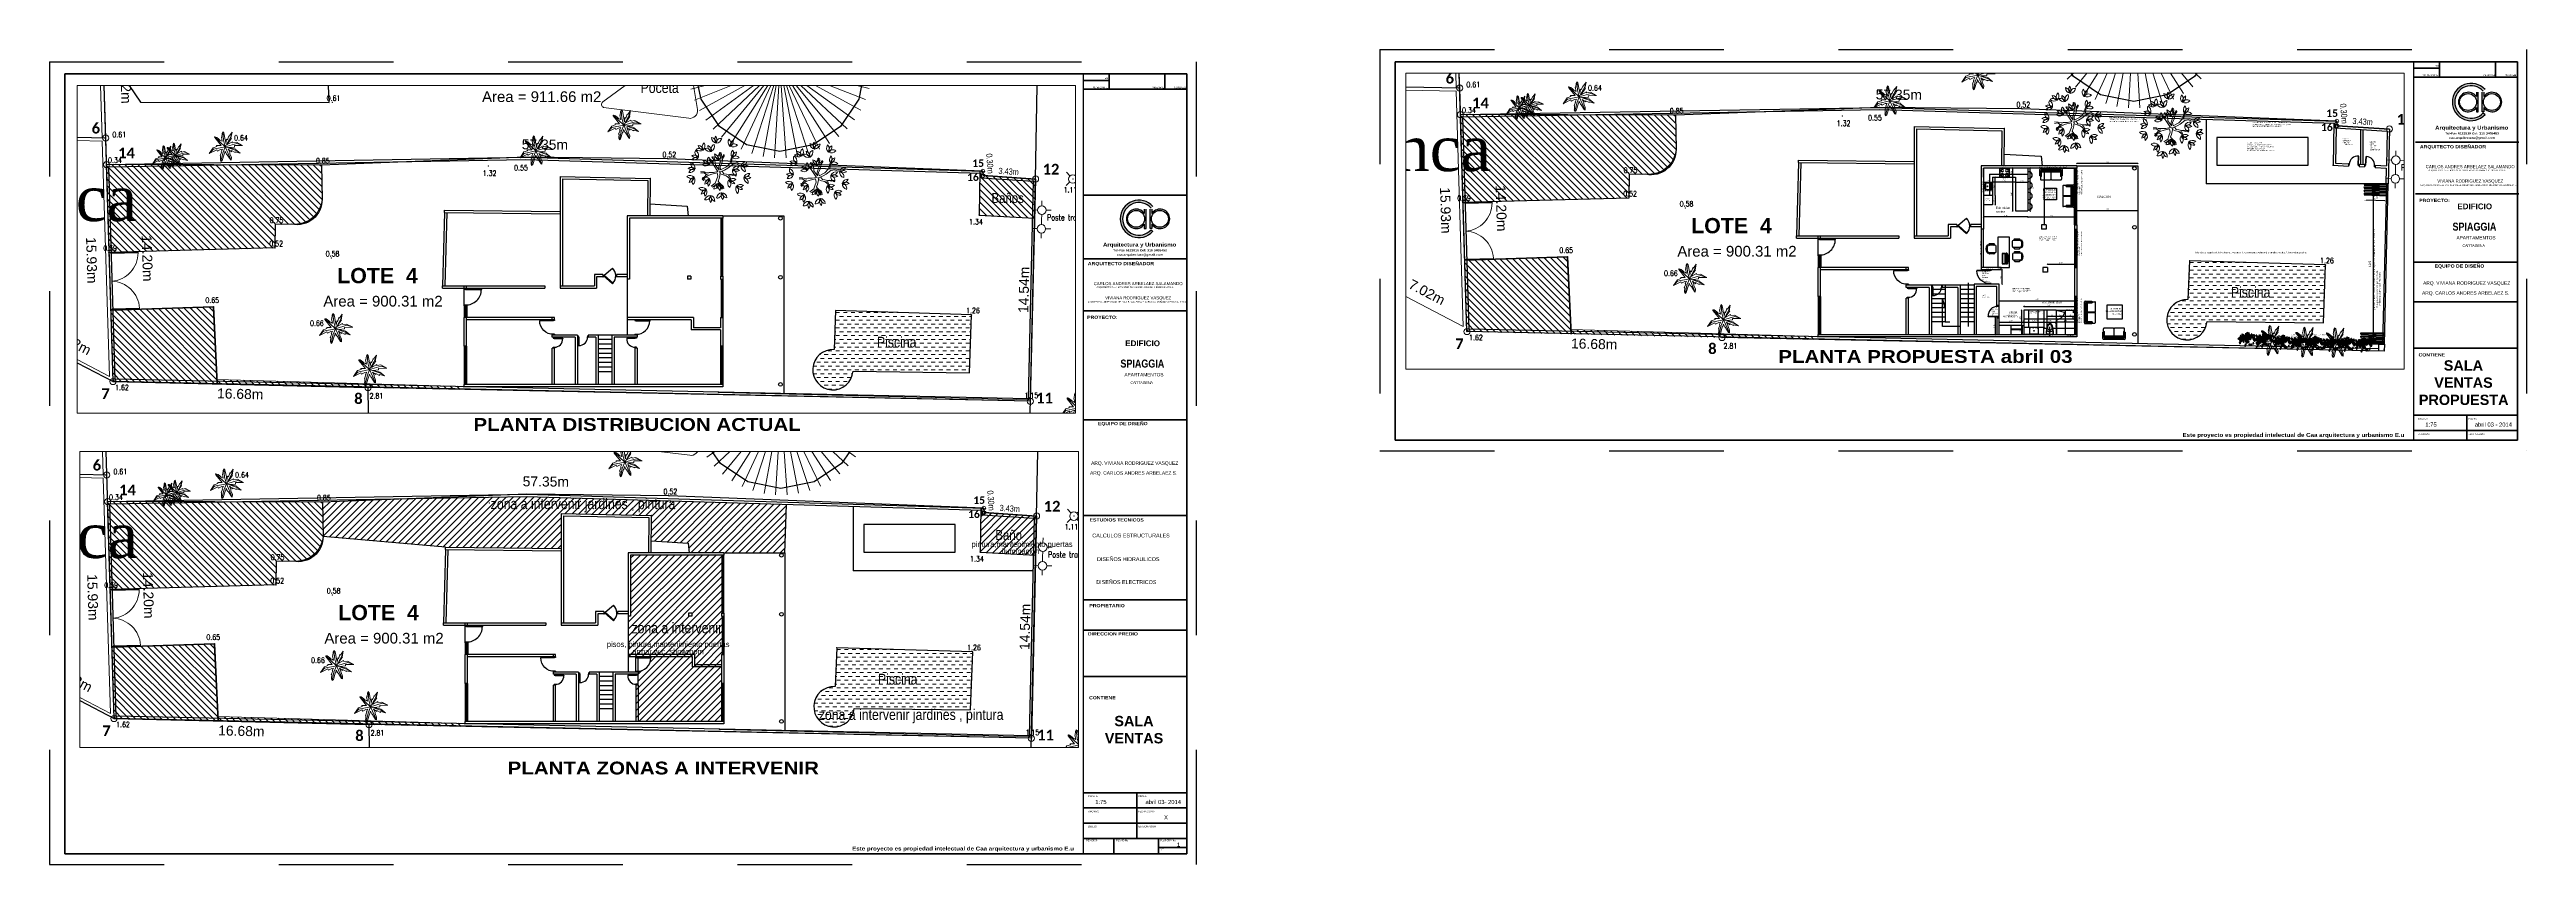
# Paper-space layout 'Layout1' of a CAD drawing. Header units: millimetres. Extents: x 50.8 to 52.96, y 144.35 to 145.06.
# The model-space entities are those that its viewports show. They can reach past a viewport. Long polylines and large blocks are cut down to what shows.
import ezdxf
from ezdxf.enums import TextEntityAlignment as Align

# ---------------------------------------------------------------- set-up
doc = ezdxf.new("R2010")
doc.units = ezdxf.units.MM
doc.header["$LTSCALE"] = 0.02
for name, pattern in [('DASHDOT2', [0.5, 0.25, -0.125, 0, -0.125]), ('DASHED2', [0.375, 0.25, -0.125]), ('DOTW3', [0.0625, 0, -0.0625]), ('HIDDEN', [0.375, 0.25, -0.125]), ('HIDDEN2', [0.1875, 0.125, -0.0625])]:
    doc.linetypes.add(name, pattern=pattern)
for name, color, linetype in [('5-PRO', 3, 'DOTW3'), ('5-PYV', 4, 'Continuous'), ('A_COTAS', 7, 'Continuous'), ('A_EJES APAR.', 1, 'DASHDOT2'), ('A_HIDR-APAR', 4, 'Continuous'), ('A_MUEBL-FIJO-ACHU', 7, 'Continuous'), ('A_MUEBLES', 4, 'Continuous'), ('A_MURO', 5, 'Continuous'), ('A_MURO-BAJO', 6, 'Continuous'), ('A_PISO', 33, 'Continuous'), ('A_PRO', 3, 'HIDDEN'), ('A_PROY', 3, 'HIDDEN2'), ('A_TEXT', 7, 'Continuous'), ('A_TEXT-IDEN', 7, 'Continuous'), ('A_TEXT-ROTU', 6, 'Continuous'), ('A_VEGETACION', 62, 'Continuous'), ('A_VENTANAS', 6, 'Continuous'), ('A_zonas a intevenir', 40, 'Continuous'), ('AMB', 4, 'Continuous'), ('logocaa', 12, 'Continuous'), ('PAPEL', 2, 'DASHED2'), ('v', 7, 'Continuous')]:
    doc.layers.add(name, color=color, linetype=linetype)
for name, color, linetype, lineweight in [('ANDEN', 7, 'Continuous', 20), ('ARBOL', 94, 'Continuous', 15), ('DIVISION', 10, 'Continuous', 30), ('FOR', 7, 'Continuous', 13), ('HATCH', 8, 'Continuous', 5), ('LOCALIZACION', 7, 'Continuous', 9), ('MOJON', 160, 'Continuous', 13), ('MURO', 7, 'Continuous', 13), ('NIVEL', 26, 'Continuous', 15), ('PARAMENTO', 7, 'Continuous', 30), ('PUERTA', 30, 'Continuous', 5), ('SP', 134, 'Continuous', 9), ('TEX-LIN', 7, 'Continuous', 13), ('TEXTO', 7, 'Continuous', 13), ('WB_FOLLAJE', 94, 'Continuous', 9), ('WB_GUIA', 94, 'Continuous', 9), ('WB_TALLO', 42, 'Continuous', 9)]:
    doc.layers.add(name, color=color, linetype=linetype, lineweight=lineweight)
doc.styles.add('AN', font='ARIALN.TTF')
doc.styles.add('ARIAL', font='arial.ttf')
doc.styles.add('FORMATO', font='')
doc.styles.add('logo2', font='swissbo.ttf')
doc.styles.add('PR', font='panroman.ttf', dxfattribs={"width": 1.05})
doc.styles.add('S', font='SIMPLEX.shx', dxfattribs={"width": 0.7})
doc.styles.get("Standard").update_dxf_attribs({"font": 'arial.ttf'})
doc.styles.add('style1', font='arial.ttf')
doc.styles.add('STYLE2', font='')
doc.styles.add('TNR', font='times.ttf')
doc.styles.get('FORMATO').set_extended_font_data('Arial Black')
doc.styles.get('STYLE2').set_extended_font_data('Arial Black')
doc.dimstyles.new('ISO-25', dxfattribs={"dimtxt": 0.15, "dimasz": 0.15, "dimexe": 1.25, "dimexo": 0.625, "dimgap": 0.1, "dimtad": 1, "dimtxsty": 'Standard', "dimcen": 0.5, "dimse1": 1, "dimse2": 1, "dimadec": 0, "dimazin": 0, "dimtfac": 1, "dimtmove": 0, "dimatfit": 3, "dimfxl": 1, "dimarcsym": 0})
doc.dimstyles.new('LIN', dxfattribs={"dimtxt": 0.65, "dimasz": 0.18, "dimexe": 0.18, "dimexo": 0.0625, "dimgap": 0.09, "dimtad": 0, "dimzin": 0, "dimdsep": 46, "dimtxsty": 'ARIAL', "dimcen": 0.09, "dimse1": 1, "dimse2": 1, "dimsd1": 1, "dimsd2": 1, "dimclrt": 7, "dimaunit": 1, "dimadec": 0, "dimazin": 0, "dimtfac": 1, "dimtofl": 0, "dimtmove": 0, "dimatfit": 3, "dimfxl": 1, "dimtolj": 1, "dimtzin": 0, "dimarcsym": 0})
doc.dimstyles.new('STANDARD$0', dxfattribs={"dimtxt": 0.075, "dimasz": 0.05, "dimexe": 0.18, "dimexo": 0.063, "dimgap": 0.05, "dimtad": 1, "dimzin": 0, "dimdsep": 46, "dimtxsty": 'style1', "dimblk1": 'OBLIQUE', "dimblk2": 'OBLIQUE', "dimsah": 1, "dimcen": 0.09, "dimse1": 1, "dimse2": 1, "dimclrt": 256, "dimadec": 0, "dimazin": 0, "dimtfac": 1, "dimtmove": 2, "dimatfit": 3, "dimldrblk": 'OBLIQUE', "dimfxl": 1, "dimtolj": 1, "dimtzin": 0, "dimarcsym": 0})
pattern_1 = [(315, (2427.7304, 1713.72097), (0.212132, 0.212132), [])]
pattern_2 = [(315, (2586.01436, 1713.72097), (0.212132, 0.212132), [])]
pattern_3 = [(315, (2427.7304, 1540.46304), (0.212132, 0.212132), [])]

# ---------------------------------------------------------------- blocks, each defined once
blk = doc.blocks.new('2D-ar10')
at = {"layer": 'WB_FOLLAJE'}
for centre, radius, start, end in [((-0.8, 1.43), 0.313, 120.5695, 219.6021), ((-1.31, 1.52), 0.394, 312.9028, 27.2688), ((-0.68, 1.42), 0.394, 34.0661, 108.4321), ((-0.49, 1.97), 0.35, 208.4041, 294.094), ((-0.23, 2.02), 0.394, 181.3805, 252.6908), ((-0.75, 1.64), 0.394, 1.3805, 72.6908), ((-0.09, 1.81), 0.313, 113.0323, 212.0649), ((-0.58, 1.97), 0.394, 305.3656, 19.7316), ((0.23, 2.11), 0.35, 176.5603, 262.2501), ((-0.21, 1.75), 0.394, 2.2222, 76.5882), ((0.48, 2.02), 0.394, 149.5366, 220.847), ((-0.15, 1.96), 0.394, 329.5366, 40.847), ((0.5, 1.76), 0.313, 81.1885, 180.221), ((0.16, 2.16), 0.394, 273.5218, 347.8878), ((0.66, 1.66), 0.35, 161.7065, 247.3963), ((0.14, 1.43), 0.394, 347.3684, 61.7344), ((0.88, 1.51), 0.394, 134.6828, 205.9932), ((0.25, 1.62), 0.394, 314.6828, 25.9932), ((1.38, 1.75), 0.35, 134.6938, 220.3837), ((0.81, 1.78), 0.394, 320.3558, 34.7218), ((0.99, 1.9), 0.394, 287.6702, 358.9805), ((1.5, 1.52), 0.394, 107.6702, 178.9805), ((1.34, 1.32), 0.313, 39.322, 138.3546), ((-1.67, 0.52), 0.394, 57.8904, 129.2008), ((-1.71, 1.16), 0.394, 237.8904, 309.2008), ((-1.81, 0.91), 0.35, 264.9141, 350.6039), ((-1.46, 0.46), 0.394, 90.576, 164.942), ((-1.45, 1.17), 0.313, 169.5422, 268.5748), ((-1.85, 0.84), 0.394, 1.8755, 76.2415), ((-1.4, 0.07), 0.313, 169.5422, 268.5748), ((-1.8, -0.26), 0.394, 1.8755, 76.2415), ((-1.34, 0.97), 0.394, 41.6033, 115.9693), ((-1.23, 1.53), 0.35, 215.9414, 301.6312), ((-0.97, 1.62), 0.394, 188.9177, 260.228), ((-1.43, 1.17), 0.394, 8.9177, 80.228), ((-1, -0.24), 0.394, 57.8904, 129.2008), ((-1.04, 0.4), 0.394, 237.8904, 309.2008), ((-1.14, 0.16), 0.35, 264.9141, 350.6039), ((-0.79, -0.3), 0.394, 90.576, 164.942), ((-0.79, 0.41), 0.313, 169.5422, 268.5748), ((-1.19, 0.09), 0.394, 1.8755, 76.2415), ((-0.18, 1.16), 0.35, 190.5875, 276.2773), ((-0.52, 0.7), 0.394, 16.2494, 90.6154), ((0.09, 1.13), 0.394, 163.5638, 234.8741), ((-0.52, 0.92), 0.394, 343.5638, 54.8741), ((0.16, 0.88), 0.313, 95.2156, 194.2482), ((-0.26, 1.18), 0.394, 287.5489, 1.9149), ((0.62, 0.95), 0.35, 164.7806, 250.4705), ((0.11, 0.69), 0.394, 350.4426, 64.8086), ((0.85, 0.82), 0.394, 137.757, 209.0673), ((0.21, 0.89), 0.394, 317.757, 29.0673), ((0.81, 0.56), 0.313, 69.4088, 168.4414), ((0.56, 1.01), 0.394, 261.7421, 336.1081), ((0.83, 1.26), 0.313, 66.3347, 165.3672), ((0.61, 1.73), 0.394, 258.668, 333.0339), ((1.35, 1.83), 0.394, 231.6553, 306.0213), ((1.6, 0.11), 0.35, 88.7871, 174.4769), ((1.22, 0.54), 0.394, 274.449, 348.815), ((1.52, -0.14), 0.394, 61.7634, 133.0738), ((1.43, 0.49), 0.394, 241.7634, 313.0738), ((1.26, -0.17), 0.313, 353.4153, 92.4478), ((1.64, 0.19), 0.394, 185.7485, 260.1145), ((1.99, 0.81), 0.35, 102.9472, 188.637), ((1.52, 1.13), 0.394, 288.6091, 2.9751), ((1.98, 0.54), 0.394, 75.9235, 147.2339), ((1.74, 1.14), 0.394, 255.9235, 327.2339), ((1.74, 0.46), 0.313, 7.5754, 106.6079), ((2.02, 0.89), 0.394, 199.9086, 274.2746), ((-1.75, -1.03), 0.394, 46.8949, 121.2609), ((-1.69, -0.52), 0.313, 214.5616, 313.5941), ((-1.62, -0.58), 0.394, 57.8904, 129.2008), ((-1.65, 0.06), 0.394, 237.8904, 309.2008), ((-1.75, -0.19), 0.35, 264.9141, 350.6039), ((-1.4, -0.64), 0.394, 90.576, 164.942), ((-1.39, -1.13), 0.394, 102.9097, 174.2201), ((-1.87, -0.7), 0.394, 282.9097, 354.2201), ((-1.19, -1.02), 0.394, 135.5953, 209.9613), ((-1.76, -0.95), 0.35, 309.9334, 35.6232), ((-1.03, -1.43), 0.394, 57.0765, 131.4425), ((-1.07, -0.92), 0.313, 224.7432, 323.7757), ((-1.21, -1.13), 0.394, 293.0913, 4.4017), ((-0.66, -1.46), 0.394, 113.0913, 184.4017), ((-0.77, -0.86), 0.394, 57.2412, 131.6072), ((-0.81, -0.34), 0.313, 224.9079, 323.9405), ((-0.49, -1.32), 0.394, 145.7769, 220.1429), ((-1.06, -1.35), 0.35, 320.115, 45.8048), ((-0.95, -0.56), 0.394, 293.256, 4.5664), ((-0.4, -0.89), 0.394, 113.256, 184.5664), ((-0.23, -0.74), 0.394, 145.9416, 220.3076), ((-0.8, -0.78), 0.35, 320.2797, 45.9696), ((-0.23, -0.88), 0.313, 274.0124, 13.045), ((0.19, -1.18), 0.394, 106.3457, 180.7117), ((-0.13, -1.53), 0.313, 278.012, 17.0446), ((0.31, -1.81), 0.394, 110.3453, 184.7113), ((0.45, -0.93), 0.394, 162.3605, 233.6709), ((0.11, -1.16), 0.35, 9.3842, 95.0741), ((-0.16, -1.12), 0.394, 342.3605, 53.6709), ((0.46, -0.7), 0.394, 195.0461, 269.4121), ((0.55, -1.53), 0.394, 166.3601, 237.6705), ((0.22, -1.79), 0.35, 13.3838, 99.0737), ((-0.04, -1.77), 0.394, 346.3601, 57.6705), ((0.54, -1.31), 0.394, 199.0457, 273.4117), ((0.97, -0.78), 0.394, 129.7613, 204.1273), ((0.47, -0.66), 0.313, 297.4281, 36.4606), ((0.89, -0.78), 0.35, 32.7999, 118.4897), ((1.11, -0.43), 0.394, 185.7762, 257.0866), ((0.63, -0.86), 0.394, 5.7762, 77.0866), ((1.03, -0.23), 0.394, 218.4618, 292.8278), ((1.21, -1.63), 0.394, 136.8949, 211.2609), ((0.69, -1.57), 0.313, 304.5616, 43.5941), ((1.12, -1.64), 0.35, 39.9334, 125.6232), ((0.88, -1.75), 0.394, 12.9097, 84.2201), ((1.3, -1.27), 0.394, 192.9097, 264.2201), ((1.2, -1.07), 0.394, 225.5953, 299.9613), ((1.59, -0.93), 0.394, 136.8949, 211.2609), ((1.07, -0.88), 0.313, 304.5616, 43.5941), ((1.5, -0.95), 0.35, 39.9334, 125.6232), ((1.26, -1.06), 0.394, 12.9097, 84.2201), ((1.68, -0.58), 0.394, 192.9097, 264.2201), ((1.58, -0.38), 0.394, 225.5953, 299.9613)]:
    blk.add_arc(centre, radius, start, end, dxfattribs=at)
at = {"layer": 'WB_GUIA'}
for p, q in [((-0.03, 0), (0.02, 0)), ((0, 0.02), (0, -0.03))]:
    blk.add_line(p, q, dxfattribs=at)
at = {"layer": 'WB_TALLO', "color": 42}
for p, q in [((-1.19, 0.37), (-0.97, 0.42)), ((-0.97, 0.35), (-1.18, 0.29)), ((-0.8, 0.64), (-0.97, 0.76)), ((-0.97, 0.42), (-0.75, 0.44)), ((-0.75, 0.34), (-0.97, 0.35)), ((-0.74, 0.67), (-0.91, 0.83)), ((-0.77, 0.49), (-0.8, 0.64)), ((-0.62, 0.39), (-0.77, 0.49)), ((-0.75, 0.44), (-0.62, 0.39)), ((-0.48, 0.23), (-0.75, 0.34)), ((-0.7, 0.56), (-0.74, 0.67)), ((-0.52, 0.42), (-0.7, 0.56)), ((-0.31, 0.23), (-0.52, 0.42)), ((-0.16, 0.05), (-0.48, 0.23)), ((-0.06, 0.08), (-0.31, 0.23)), ((-0.16, 0.05), (-0.28, -0.14)), ((-0.06, 0.08), (0.01, 0.54)), ((0.01, 0.54), (0.04, 0.69)), ((0.04, 0.89), (0.02, 1.01)), ((0.04, 0.69), (0.04, 0.89)), ((0.06, 0.1), (0.11, 0.5)), ((0.06, 0.1), (0.21, 0.29)), ((0.13, 0.89), (0.09, 1.06)), ((0.11, 0.74), (0.13, 0.89)), ((0.11, 0.74), (0.28, 0.88)), ((0.11, 0.5), (0.28, 0.74)), ((0.14, 0.04), (0.26, 0.22)), ((0.14, 0.04), (0.56, -0.07)), ((0.21, 0.29), (0.51, 0.47)), ((0.26, 0.22), (0.55, 0.35)), ((0.28, 0.88), (0.33, 1.06)), ((0.28, 0.74), (0.38, 0.93)), ((0.51, 0.47), (0.67, 0.56)), ((0.55, 0.35), (0.72, 0.5)), ((0.67, 0.56), (0.72, 0.78)), ((0.72, 0.78), (0.85, 0.94)), ((0.72, 0.5), (0.97, 0.56)), ((0.75, 0.59), (0.8, 0.81)), ((0.75, 0.59), (0.99, 0.62)), ((0.8, 0.81), (0.9, 0.93)), ((0.9, -0.04), (1.17, 0.13)), ((0.99, -0.09), (1.17, 0.07)), ((1.17, 0.13), (1.32, 0.2)), ((1.17, 0.07), (1.39, 0.15)), ((-0.7, -0.36), (-1.02, -0.32)), ((-1.02, -0.42), (-0.79, -0.46)), ((-0.8, -0.56), (-0.85, -0.71)), ((-0.67, -0.46), (-0.8, -0.56)), ((-0.8, -0.74), (-0.75, -0.56)), ((-0.79, -0.46), (-0.67, -0.46)), ((-0.75, -0.56), (-0.58, -0.47)), ((-0.5, -0.25), (-0.7, -0.36)), ((-0.57, -0.83), (-0.67, -0.93)), ((-0.5, -0.83), (-0.63, -0.96)), ((-0.58, -0.47), (-0.53, -0.64)), ((-0.53, -0.64), (-0.57, -0.83)), ((-0.28, -0.14), (-0.5, -0.25)), ((-0.48, -0.64), (-0.5, -0.83)), ((-0.47, -0.39), (-0.48, -0.46)), ((-0.48, -0.46), (-0.48, -0.64)), ((-0.31, -0.31), (-0.47, -0.39)), ((-0.15, -0.2), (-0.31, -0.31)), ((0.04, -0.04), (-0.15, -0.2)), ((-0.05, -0.12), (0.04, -0.31)), ((0.04, -0.04), (0.33, -0.14)), ((0.04, -0.31), (0.16, -0.49)), ((0.16, -0.86), (0.11, -1.01)), ((0.17, -0.08), (0.13, -0.29)), ((0.13, -0.29), (0.24, -0.41)), ((0.16, -0.49), (0.19, -0.71)), ((0.19, -0.71), (0.16, -0.86)), ((0.16, -1.03), (0.21, -0.86)), ((0.21, -0.86), (0.29, -0.68)), ((0.24, -0.41), (0.34, -0.56)), ((0.29, -0.68), (0.24, -0.58)), ((0.24, -0.58), (0.41, -0.63)), ((0.33, -0.14), (0.56, -0.19)), ((0.34, -0.56), (0.45, -0.63)), ((0.41, -0.63), (0.48, -0.76)), ((0.45, -0.63), (0.53, -0.74)), ((0.48, -0.76), (0.65, -0.86)), ((0.53, -0.74), (0.68, -0.85)), ((0.56, -0.07), (0.9, -0.04)), ((0.56, -0.19), (0.94, -0.22)), ((0.94, -0.22), (1.16, -0.36)), ((1, -0.12), (1.09, -0.22)), ((1.09, -0.22), (1.27, -0.34)), ((1.16, -0.36), (1.22, -0.52)), ((1.22, -0.52), (1.29, -0.61)), ((1.27, -0.34), (1.34, -0.52))]:
    blk.add_line(p, q, dxfattribs=at)
blk = doc.blocks.new('PLUZ')
at = {"layer": 'SP'}
for p, q in [((-0.3, 0), (-0.61, 0)), ((0, 0.3), (0, 0.61)), ((0.3, 0), (0.61, 0)), ((0, -0.3), (0, -0.61))]:
    blk.add_line(p, q, dxfattribs=at)
blk.add_circle((0, 0), 0.279, dxfattribs=at)
blk = doc.blocks.new('PALMA')
at = {"layer": 'ARBOL'}
for p, q in [((-1.53, 0.54), (-0.89, 0.69)), ((-0.97, 0.58), (-1.53, 0.54)), ((-0.79, 0.33), (-1.53, 0.54)), ((0, 0), (-0.97, 0.58)), ((-0.89, 0.69), (-0.57, 0.55)), ((-0.82, 0.2), (-0.79, 0.33)), ((-0.49, 0.11), (-0.82, 0.2)), ((-0.59, -0.07), (-0.35, 0.02)), ((0, 0), (-0.58, -0.28)), ((-0.57, 0.55), (-0.52, 0.63)), ((-0.52, 0.63), (-0.21, 0.35)), ((-0.35, 0.02), (-0.49, 0.11)), ((0, 0), (-0.43, -1.29)), ((-0.21, 0.35), (-0.15, 1.3)), ((-0.15, 1.3), (-0.11, 1.36)), ((0, 0), (-0.11, 1.36)), ((-0.11, 1.36), (-0.03, 1.26)), ((-0.03, 1.26), (0.01, 1.16)), ((0, 0), (0.3, 0.57)), ((0, 0), (1.02, 0.34)), ((0, 0), (1, -0.49)), ((0, 0), (0.52, -0.94)), ((0.01, 1.16), (0.04, 0.92)), ((0.04, 0.92), (0.05, 0.79)), ((0.05, 0.79), (0.11, 0.67)), ((0.11, 0.67), (0.13, 0.58)), ((0.13, 0.58), (0.15, 0.58)), ((0.15, 0.58), (0.34, 0.92)), ((0.44, 0.46), (0.26, 0.2)), ((0.26, 0.2), (0.58, 0.46)), ((0.28, 0.06), (0.26, 0.04)), ((0.26, 0.04), (0.81, -0.1)), ((0.98, 0.22), (0.28, 0.06)), ((0.3, 0.57), (0.78, 1.2)), ((0.34, 0.92), (0.37, 0.9)), ((0.37, 0.9), (0.65, 1.15)), ((0.79, 1.05), (0.44, 0.48)), ((0.44, 0.48), (0.44, 0.46)), ((0.58, 0.35), (0.92, 0.53)), ((0.58, 0.46), (0.58, 0.35)), ((0.65, 1.15), (0.78, 1.2)), ((0.78, 1.2), (0.79, 1.05)), ((0.92, 0.53), (0.95, 0.54)), ((0.95, 0.48), (1.39, 0.58)), ((1.39, 0.58), (0.95, 0.25)), ((0.95, 0.54), (0.95, 0.48)), ((0.95, 0.25), (0.98, 0.22)), ((1.02, 0.34), (1.39, 0.58)), ((-0.58, -0.28), (-1.23, -0.74)), ((-1.23, -0.74), (-1.16, -0.58)), ((-1.08, -0.75), (-1.23, -0.74)), ((-1.16, -0.58), (-1.11, -0.54)), ((-1.11, -0.54), (-0.91, -0.34)), ((-0.55, -0.43), (-1.08, -0.75)), ((-0.93, -0.3), (-0.59, -0.13)), ((-0.9, -0.31), (-0.93, -0.3)), ((-0.91, -0.34), (-0.9, -0.31)), ((-0.59, -0.13), (-0.59, -0.07)), ((-0.47, -0.42), (-0.55, -0.43)), ((-0.29, -0.29), (-0.47, -0.42)), ((-0.46, -1.2), (-0.36, -0.67)), ((-0.43, -1.29), (-0.46, -1.2)), ((-0.25, -1.11), (-0.43, -1.29)), ((-0.37, -0.58), (-0.29, -0.29)), ((-0.36, -0.67), (-0.37, -0.58)), ((-0.12, -0.76), (-0.25, -1.11)), ((-0.05, -0.67), (-0.12, -0.76)), ((0.05, -0.36), (-0.05, -0.67)), ((0.11, -0.73), (0.05, -0.36)), ((0.18, -0.65), (0.11, -0.73)), ((0.61, -0.59), (0.18, -0.26)), ((0.18, -0.26), (0.57, -0.82)), ((0.32, -1.02), (0.18, -0.65)), ((0.36, -0.96), (0.32, -1.02)), ((0.63, -1.37), (0.36, -0.96)), ((0.52, -0.94), (0.63, -1.37)), ((0.57, -0.82), (0.53, -0.82)), ((0.53, -0.82), (0.63, -1.37)), ((0.7, -0.49), (0.61, -0.59)), ((1.28, -1), (0.7, -0.49)), ((0.81, -0.1), (0.77, -0.18)), ((0.77, -0.18), (1.06, -0.38)), ((1, -0.49), (1.28, -1)), ((1.06, -0.38), (1.28, -1))]:
    blk.add_line(p, q, dxfattribs=at)
blk = doc.blocks.new('*D6')
at = {"layer": 'Defpoints', "color": 0}
for p in [(2366.67, 1701.06), (2423.97, 1700.14), (2423.96, 1699.36)]:
    blk.add_point(p, dxfattribs=at)
at = {"layer": 'TEX-LIN', "color": 7, "insert": (2395.58, 1699.82), "char_height": 0.65, "attachment_point": 5, "rotation": 359.0827, "style": 'ARIAL'}
blk.add_mtext('\\A1;57.30m', dxfattribs=at)
blk = doc.blocks.new('*D7')
at = {"layer": 'Defpoints', "color": 0}
for p in [(2423.56, 1713.72), (2421.84, 1700.08), (2423.97, 1700.14)]:
    blk.add_point(p, dxfattribs=at)
at = {"layer": 'TEX-LIN', "color": 7, "insert": (2421.68, 1705.41), "char_height": 0.65, "attachment_point": 5, "rotation": 271.7169, "style": 'ARIAL'}
blk.add_mtext('\\A1;13.59m', dxfattribs=at)
blk = doc.blocks.new('*D8')
at = {"layer": 'Defpoints', "color": 0}
for p in [(2418.23, 1687.46), (2424.94, 1685.16), (2424.45, 1684.21)]:
    blk.add_point(p, dxfattribs=at)
at = {"layer": 'TEX-LIN', "color": 7, "insert": (2421.83, 1686.78), "char_height": 0.65, "attachment_point": 5, "rotation": 332.4202, "style": 'ARIAL'}
blk.add_mtext('\\A1;7.02m', dxfattribs=at)
blk = doc.blocks.new('*D9')
at = {"layer": 'Defpoints', "color": 0}
for p in [(2424.45, 1684.21), (2441.13, 1683.82), (2441.11, 1683.2)]:
    blk.add_point(p, dxfattribs=at)
at = {"layer": 'TEX-LIN', "color": 7, "insert": (2432.77, 1683.4), "char_height": 0.65, "attachment_point": 5, "rotation": 358.65, "style": 'ARIAL'}
blk.add_mtext('\\A1;16.68m', dxfattribs=at)
blk = doc.blocks.new('*D10')
at = {"layer": 'Defpoints', "color": 0}
for p in [(2441.13, 1683.82), (2440.81, 1663.38), (2441.31, 1663.39)]:
    blk.add_point(p, dxfattribs=at)
at = {"layer": 'TEX-LIN', "color": 7, "insert": (2440.72, 1673.6), "char_height": 0.65, "attachment_point": 5, "rotation": 270.5216, "style": 'ARIAL'}
blk.add_mtext('\\A1;20.43m', dxfattribs=at)
blk = doc.blocks.new('*D11')
at = {"layer": 'Defpoints', "color": 0}
for p in [(2483.73, 1682.94), (2484.46, 1682.93), (2483.98, 1662.58)]:
    blk.add_point(p, dxfattribs=at)
at = {"layer": 'TEX-LIN', "color": 7, "insert": (2483.49, 1672.77), "char_height": 0.65, "attachment_point": 5, "rotation": 88.6559, "style": 'ARIAL'}
blk.add_mtext('\\A1;20.35m', dxfattribs=at)
blk = doc.blocks.new('*D12')
at = {"layer": 'Defpoints', "color": 0}
for p in [(2484.21, 1697.47), (2484.8, 1697.46), (2484.46, 1682.93)]:
    blk.add_point(p, dxfattribs=at)
at = {"layer": 'TEX-LIN', "color": 7, "insert": (2484.04, 1690.21), "char_height": 0.65, "attachment_point": 5, "rotation": 88.6559, "style": 'ARIAL'}
blk.add_mtext('\\A1;14.54m', dxfattribs=at)
blk = doc.blocks.new('*D13')
at = {"layer": 'Defpoints', "color": 0}
for p in [(2481.38, 1697.68), (2484.8, 1697.46), (2484.82, 1697.84)]:
    blk.add_point(p, dxfattribs=at)
at = {"layer": 'TEX-LIN', "color": 7, "insert": (2483.04, 1697.95), "char_height": 0.4, "attachment_point": 5, "rotation": 356.3124, "style": 'AN'}
blk.add_mtext('\\A1;3.43m', dxfattribs=at)
blk = doc.blocks.new('*D14')
at = {"layer": 'Defpoints', "color": 0}
for p in [(2424.02, 1698.4), (2481.37, 1699.5), (2481.35, 1697.98)]:
    blk.add_point(p, dxfattribs=at)
at = {"layer": 'TEX-LIN', "color": 7, "insert": (2452.7, 1699.71), "char_height": 0.65, "attachment_point": 5, "rotation": 359.5774, "style": 'ARIAL'}
blk.add_mtext('\\A1;57.35m', dxfattribs=at)
blk = doc.blocks.new('*D15')
at = {"layer": 'Defpoints', "color": 0}
for p in [(2424.02, 1698.4), (2426.51, 1698.48), (2424.45, 1684.21)]:
    blk.add_point(p, dxfattribs=at)
at = {"layer": 'TEX-LIN', "color": 7, "insert": (2426.69, 1692.27), "char_height": 0.65, "attachment_point": 5, "rotation": 271.7169, "style": 'ARIAL'}
blk.add_mtext('\\A1;14.20m', dxfattribs=at)
blk = doc.blocks.new('*D16')
at = {"layer": 'Defpoints', "color": 0}
for p in [(2423.56, 1713.72), (2424.97, 1713.76), (2424.02, 1698.4)]:
    blk.add_point(p, dxfattribs=at)
at = {"layer": 'TEX-LIN', "color": 7, "insert": (2425.27, 1703.9), "char_height": 0.65, "attachment_point": 5, "rotation": 271.7169, "style": 'ARIAL'}
blk.add_mtext('\\A1;15.32m', dxfattribs=at)
blk = doc.blocks.new('*D5')
at = {"layer": 'Defpoints', "color": 0}
for p in [(2485.07, 1712.77), (2483.95, 1697.47), (2484.8, 1697.46)]:
    blk.add_point(p, dxfattribs=at)
at = {"layer": 'TEX-LIN', "color": 7, "insert": (2484.09, 1705.13), "char_height": 0.65, "attachment_point": 5, "rotation": 88.9676, "style": 'ARIAL'}
blk.add_mtext('\\A1;15.31m', dxfattribs=at)
blk = doc.blocks.new('PUERTA2')
at = {"layer": 'PUERTA'}
for p, q in [((0.02, 0.05), (0.02, 0.999)), ((0.02, 0.999), (0.04, 0.999)), ((0.04, 0.05), (0.04, 0.999)), ((1.993, 0.999), (1.973, 0.999)), ((1.973, 0.05), (1.973, 0.999)), ((1.993, 0.05), (1.993, 0.999)), ((0, 0.1), (0, 0)), ((0.02, 0.1), (0, 0.1)), ((0.02, 0), (0, 0)), ((0.02, 0.1), (0.02, 0)), ((0.02, 0.05), (0.04, 0.05)), ((1.993, 0.05), (1.973, 0.05)), ((1.993, 0.1), (2.013, 0.1)), ((1.993, 0.1), (1.993, 0)), ((1.993, 0), (2.013, 0)), ((2.013, 0.1), (2.013, 0))]:
    blk.add_line(p, q, dxfattribs=at)
at = {"layer": 'PUERTA', "linetype": 'HIDDEN'}
for centre, start, end in [((0.011, 0.003), 2.71829, 88.31439), ((2.002, 0.003), 91.68561, 177.28171)]:
    blk.add_arc(centre, 0.997, start, end, dxfattribs=at)
blk = doc.blocks.new('*D17')
at = {"layer": 'Defpoints', "color": 0}
for p in [(2422.82, 1700.1), (2423.97, 1700.14), (2424.45, 1684.21)]:
    blk.add_point(p, dxfattribs=at)
at = {"layer": 'TEX-LIN', "color": 7, "insert": (2423.05, 1692.14), "char_height": 0.65, "attachment_point": 5, "rotation": 271.7169, "style": 'ARIAL'}
blk.add_mtext('\\A1;15.93m', dxfattribs=at)
blk = doc.blocks.new('P-gir-9')
at = {"layer": '5-PRO', "color": 7, "linetype": 'Continuous'}
blk.add_line((-0.11, 0.09), (-0.56, 0.63), dxfattribs=at)
blk.add_arc((-0.05, 0.16), 0.692, 46.9183, 137.0793, dxfattribs=at)
at = {"layer": '5-PYV'}
for p, q in [((-0.11, 0.09), (0.42, 0.67)), ((-0.11, 0.09), (-0.07, 0.05)), ((-0.07, 0.05), (0.46, 0.63)), ((0.42, 0.67), (0.46, 0.63))]:
    blk.add_line(p, q, dxfattribs=at)
for points in [[(0, 0.9), (0, 0.85), (-0.1, 0.85), (-0.1, 0.9)], [(0, 0), (0, 0.05), (-0.1, 0.05), (-0.1, 0)]]:
    blk.add_lwpolyline(points, dxfattribs=at)
blk = doc.blocks.new('P1d')
at = {"layer": 'AMB'}
for p, q in [((0, 0.15), (0.05, 0.15)), ((0, 0), (0.05, 0)), ((0.05, 0), (0.05, 0.15)), ((0.95, 0), (0.95, 0.15)), ((0.95, 0.15), (1, 0.15)), ((0.95, 0), (1, 0))]:
    blk.add_line(p, q, dxfattribs=at)
at = {"layer": 'AMB', "color": 6}
for p, q in [((0.05, 0.075), (0.05, 0.975)), ((0.05, 0.975), (0.08, 0.975)), ((0.08, 0.075), (0.05, 0.075)), ((0.08, 0.075), (0.08, 0.975))]:
    blk.add_line(p, q, dxfattribs=at)
at = {"layer": 'AMB', "color": 7}
blk.add_arc((0.08, 0.1045), 0.8705, 358.057956, 90, dxfattribs=at)
blk = doc.blocks.new('P07i')
at = {"layer": 'AMB'}
for p, q in [((-0.65, 0.15), (-0.7, 0.15)), ((-0.65, 0.05), (-0.7, 0.05)), ((-0.65, 0.05), (-0.65, 0.15)), ((-0.05, 0.05), (-0.05, 0.15)), ((0, 0.15), (-0.05, 0.15)), ((0, 0.05), (-0.05, 0.05))]:
    blk.add_line(p, q, dxfattribs=at)
at = {"layer": 'AMB', "color": 6}
for p, q in [((-0.08, 0.12), (-0.08, 0.68)), ((-0.05, 0.68), (-0.08, 0.68)), ((-0.08, 0.12), (-0.05, 0.12)), ((-0.05, 0.12), (-0.05, 0.68))]:
    blk.add_line(p, q, dxfattribs=at)
at = {"layer": 'AMB', "color": 7}
blk.add_arc((-0.12, 0.15), 0.53, 85.6594, 182.2945, dxfattribs=at)
blk = doc.blocks.new('P07d')
at = {"layer": 'AMB'}
for p, q in [((0, 0.15), (0.05, 0.15)), ((0, 0.05), (0.05, 0.05)), ((0.05, 0.05), (0.05, 0.15)), ((0.65, 0.15), (0.7, 0.15)), ((0.65, 0.05), (0.65, 0.15)), ((0.65, 0.05), (0.7, 0.05))]:
    blk.add_line(p, q, dxfattribs=at)
at = {"layer": 'AMB', "color": 6}
for p, q in [((0.05, 0.12), (0.05, 0.68)), ((0.05, 0.68), (0.08, 0.68)), ((0.08, 0.12), (0.05, 0.12)), ((0.08, 0.12), (0.08, 0.68))]:
    blk.add_line(p, q, dxfattribs=at)
at = {"layer": 'AMB', "color": 7}
blk.add_arc((0.12, 0.15), 0.53, 357.7055, 94.3406, dxfattribs=at)
blk = doc.blocks.new('*D28')
at = {"layer": 'Defpoints', "color": 0}
for p in [(2524.96, 1701.06), (2582.26, 1700.14), (2582.24, 1699.36)]:
    blk.add_point(p, dxfattribs=at)
at = {"layer": 'TEX-LIN', "color": 7, "insert": (2553.86, 1699.82), "char_height": 0.65, "attachment_point": 5, "rotation": 359.0827, "style": 'ARIAL'}
blk.add_mtext('\\A1;57.30m', dxfattribs=at)
blk = doc.blocks.new('*D29')
at = {"layer": 'Defpoints', "color": 0}
for p in [(2581.85, 1713.72), (2580.13, 1700.08), (2582.26, 1700.14)]:
    blk.add_point(p, dxfattribs=at)
at = {"layer": 'TEX-LIN', "color": 7, "insert": (2579.97, 1705.41), "char_height": 0.65, "attachment_point": 5, "rotation": 271.7169, "style": 'ARIAL'}
blk.add_mtext('\\A1;13.59m', dxfattribs=at)
blk = doc.blocks.new('*D24')
at = {"layer": 'Defpoints', "color": 0}
for p in [(2576.51, 1687.46), (2583.23, 1685.16), (2582.73, 1684.21)]:
    blk.add_point(p, dxfattribs=at)
at = {"layer": 'TEX-LIN', "color": 7, "insert": (2580.12, 1686.78), "char_height": 0.65, "attachment_point": 5, "rotation": 332.4202, "style": 'ARIAL'}
blk.add_mtext('\\A1;7.02m', dxfattribs=at)
blk = doc.blocks.new('*D25')
at = {"layer": 'Defpoints', "color": 0}
for p in [(2582.73, 1684.21), (2599.41, 1683.82), (2599.4, 1683.2)]:
    blk.add_point(p, dxfattribs=at)
at = {"layer": 'TEX-LIN', "color": 7, "insert": (2591.06, 1683.4), "char_height": 0.65, "attachment_point": 5, "rotation": 358.65, "style": 'ARIAL'}
blk.add_mtext('\\A1;16.68m', dxfattribs=at)
blk = doc.blocks.new('*D26')
at = {"layer": 'Defpoints', "color": 0}
for p in [(2599.41, 1683.82), (2599.1, 1663.38), (2599.6, 1663.39)]:
    blk.add_point(p, dxfattribs=at)
at = {"layer": 'TEX-LIN', "color": 7, "insert": (2599, 1673.6), "char_height": 0.65, "attachment_point": 5, "rotation": 270.5216, "style": 'ARIAL'}
blk.add_mtext('\\A1;20.43m', dxfattribs=at)
blk = doc.blocks.new('*D30')
at = {"layer": 'Defpoints', "color": 0}
for p in [(2642.01, 1682.94), (2642.74, 1682.93), (2642.26, 1662.58)]:
    blk.add_point(p, dxfattribs=at)
at = {"layer": 'TEX-LIN', "color": 7, "insert": (2641.77, 1672.77), "char_height": 0.65, "attachment_point": 5, "rotation": 88.6559, "style": 'ARIAL'}
blk.add_mtext('\\A1;20.35m', dxfattribs=at)
blk = doc.blocks.new('*D31')
at = {"layer": 'Defpoints', "color": 0}
for p in [(2642.5, 1697.47), (2643.08, 1697.46), (2642.74, 1682.93)]:
    blk.add_point(p, dxfattribs=at)
at = {"layer": 'TEX-LIN', "color": 7, "insert": (2642.33, 1690.21), "char_height": 0.65, "attachment_point": 5, "rotation": 88.6559, "style": 'ARIAL'}
blk.add_mtext('\\A1;14.54m', dxfattribs=at)
blk = doc.blocks.new('*D32')
at = {"layer": 'Defpoints', "color": 0}
for p in [(2639.66, 1697.68), (2643.08, 1697.46), (2643.11, 1697.84)]:
    blk.add_point(p, dxfattribs=at)
at = {"layer": 'TEX-LIN', "color": 7, "insert": (2641.33, 1697.95), "char_height": 0.4, "attachment_point": 5, "rotation": 356.3124, "style": 'AN'}
blk.add_mtext('\\A1;3.43m', dxfattribs=at)
blk = doc.blocks.new('*D33')
at = {"layer": 'Defpoints', "color": 0}
for p in [(2582.31, 1698.4), (2639.65, 1699.5), (2639.64, 1697.98)]:
    blk.add_point(p, dxfattribs=at)
at = {"layer": 'TEX-LIN', "color": 7, "insert": (2610.98, 1699.71), "char_height": 0.65, "attachment_point": 5, "rotation": 359.5774, "style": 'ARIAL'}
blk.add_mtext('\\A1;57.35m', dxfattribs=at)
blk = doc.blocks.new('*D34')
at = {"layer": 'Defpoints', "color": 0}
for p in [(2582.31, 1698.4), (2584.79, 1698.48), (2582.73, 1684.21)]:
    blk.add_point(p, dxfattribs=at)
at = {"layer": 'TEX-LIN', "color": 7, "insert": (2584.98, 1692.27), "char_height": 0.65, "attachment_point": 5, "rotation": 271.7169, "style": 'ARIAL'}
blk.add_mtext('\\A1;14.20m', dxfattribs=at)
blk = doc.blocks.new('*D35')
at = {"layer": 'Defpoints', "color": 0}
for p in [(2581.85, 1713.72), (2583.26, 1713.76), (2582.31, 1698.4)]:
    blk.add_point(p, dxfattribs=at)
at = {"layer": 'TEX-LIN', "color": 7, "insert": (2583.55, 1703.9), "char_height": 0.65, "attachment_point": 5, "rotation": 271.7169, "style": 'ARIAL'}
blk.add_mtext('\\A1;15.32m', dxfattribs=at)
blk = doc.blocks.new('*D23')
at = {"layer": 'Defpoints', "color": 0}
for p in [(2643.36, 1712.77), (2642.23, 1697.47), (2643.08, 1697.46)]:
    blk.add_point(p, dxfattribs=at)
at = {"layer": 'TEX-LIN', "color": 7, "insert": (2642.37, 1705.13), "char_height": 0.65, "attachment_point": 5, "rotation": 88.9676, "style": 'ARIAL'}
blk.add_mtext('\\A1;15.31m', dxfattribs=at)
blk = doc.blocks.new('*D27')
at = {"layer": 'Defpoints', "color": 0}
for p in [(2581.1, 1700.1), (2582.26, 1700.14), (2582.73, 1684.21)]:
    blk.add_point(p, dxfattribs=at)
at = {"layer": 'TEX-LIN', "color": 7, "insert": (2581.34, 1692.14), "char_height": 0.65, "attachment_point": 5, "rotation": 271.7169, "style": 'ARIAL'}
blk.add_mtext('\\A1;15.93m', dxfattribs=at)
blk = doc.blocks.new('*D141')
at = {"layer": 'Defpoints', "color": 0}
for p in [(2366.67, 1527.8), (2423.97, 1526.88), (2423.96, 1526.1)]:
    blk.add_point(p, dxfattribs=at)
at = {"layer": 'TEX-LIN', "color": 7, "insert": (2395.58, 1526.56), "char_height": 0.65, "attachment_point": 5, "rotation": 359.0827, "style": 'ARIAL'}
blk.add_mtext('\\A1;57.30m', dxfattribs=at)
blk = doc.blocks.new('*D142')
at = {"layer": 'Defpoints', "color": 0}
for p in [(2423.56, 1540.46), (2421.84, 1526.82), (2423.97, 1526.88)]:
    blk.add_point(p, dxfattribs=at)
at = {"layer": 'TEX-LIN', "color": 7, "insert": (2421.68, 1532.15), "char_height": 0.65, "attachment_point": 5, "rotation": 271.7169, "style": 'ARIAL'}
blk.add_mtext('\\A1;13.59m', dxfattribs=at)
blk = doc.blocks.new('*D123')
at = {"layer": 'Defpoints', "color": 0}
for p in [(2418.23, 1514.2), (2424.94, 1511.9), (2424.45, 1510.95)]:
    blk.add_point(p, dxfattribs=at)
at = {"layer": 'TEX-LIN', "color": 7, "insert": (2421.83, 1513.53), "char_height": 0.65, "attachment_point": 5, "rotation": 332.4202, "style": 'ARIAL'}
blk.add_mtext('\\A1;7.02m', dxfattribs=at)
blk = doc.blocks.new('*D124')
at = {"layer": 'Defpoints', "color": 0}
for p in [(2424.45, 1510.95), (2441.13, 1510.56), (2441.11, 1509.94)]:
    blk.add_point(p, dxfattribs=at)
at = {"layer": 'TEX-LIN', "color": 7, "insert": (2432.77, 1510.14), "char_height": 0.65, "attachment_point": 5, "rotation": 358.65, "style": 'ARIAL'}
blk.add_mtext('\\A1;16.68m', dxfattribs=at)
blk = doc.blocks.new('*D143')
at = {"layer": 'Defpoints', "color": 0}
for p in [(2481.38, 1524.42), (2484.8, 1524.2), (2484.82, 1524.58)]:
    blk.add_point(p, dxfattribs=at)
at = {"layer": 'TEX-LIN', "color": 7, "insert": (2483.04, 1524.69), "char_height": 0.4, "attachment_point": 5, "rotation": 356.3124, "style": 'AN'}
blk.add_mtext('\\A1;3.43m', dxfattribs=at)
blk = doc.blocks.new('*D144')
at = {"layer": 'Defpoints', "color": 0}
for p in [(2424.02, 1525.15), (2481.37, 1526.24), (2481.35, 1524.72)]:
    blk.add_point(p, dxfattribs=at)
at = {"layer": 'TEX-LIN', "color": 7, "insert": (2452.7, 1526.45), "char_height": 0.65, "attachment_point": 5, "rotation": 359.5774, "style": 'ARIAL'}
blk.add_mtext('\\A1;57.35m', dxfattribs=at)
blk = doc.blocks.new('*D145')
at = {"layer": 'Defpoints', "color": 0}
for p in [(2424.02, 1525.15), (2426.51, 1525.22), (2424.45, 1510.95)]:
    blk.add_point(p, dxfattribs=at)
at = {"layer": 'TEX-LIN', "color": 7, "insert": (2426.69, 1519.02), "char_height": 0.65, "attachment_point": 5, "rotation": 271.7169, "style": 'ARIAL'}
blk.add_mtext('\\A1;14.20m', dxfattribs=at)
blk = doc.blocks.new('*D146')
at = {"layer": 'Defpoints', "color": 0}
for p in [(2423.56, 1540.46), (2424.97, 1540.51), (2424.02, 1525.15)]:
    blk.add_point(p, dxfattribs=at)
at = {"layer": 'TEX-LIN', "color": 7, "insert": (2425.27, 1530.64), "char_height": 0.65, "attachment_point": 5, "rotation": 271.7169, "style": 'ARIAL'}
blk.add_mtext('\\A1;15.32m', dxfattribs=at)
blk = doc.blocks.new('*D147')
at = {"layer": 'Defpoints', "color": 0}
for p in [(2422.82, 1526.85), (2423.97, 1526.88), (2424.45, 1510.95)]:
    blk.add_point(p, dxfattribs=at)
at = {"layer": 'TEX-LIN', "color": 7, "insert": (2423.05, 1518.88), "char_height": 0.65, "attachment_point": 5, "rotation": 271.7169, "style": 'ARIAL'}
blk.add_mtext('\\A1;15.93m', dxfattribs=at)
blk = doc.blocks.new('*D148')
at = {"layer": 'A_COTAS', "color": 0, "lineweight": -2}
blk.add_line((2483.72, 1520.48), (2483.72, 1510.28), dxfattribs=at)
at = {"layer": 'A_COTAS', "color": 0}
for points in [[(2483.7, 1520.48), (2483.75, 1520.48), (2483.72, 1520.63)], [(2483.7, 1510.28), (2483.75, 1510.28), (2483.72, 1510.13)]]:
    blk.add_solid(points, dxfattribs=at)
at = {"layer": 'Defpoints', "color": 0}
for p in [(2484.61, 1520.63), (2483.72, 1510.13), (2484.37, 1510.13)]:
    blk.add_point(p, dxfattribs=at)
at = {"layer": 'A_COTAS', "color": 0, "insert": (2483.53, 1515.38), "char_height": 0.15, "attachment_point": 5, "rotation": 90}
blk.add_mtext('10,5', dxfattribs=at)
blk = doc.blocks.new('*D149')
at = {"layer": 'A_COTAS', "color": 0, "lineweight": -2}
blk.add_line((2484.49, 1519.5), (2483.29, 1519.54), dxfattribs=at)
at = {"layer": 'A_COTAS', "color": 0}
for points in [[(2483.29, 1519.57), (2483.29, 1519.52), (2483.14, 1519.55)], [(2484.49, 1519.52), (2484.49, 1519.47), (2484.64, 1519.49)]]:
    blk.add_solid(points, dxfattribs=at)
at = {"layer": 'Defpoints', "color": 0}
for p in [(2483.15, 1519.89), (2483.14, 1519.55), (2484.65, 1519.84)]:
    blk.add_point(p, dxfattribs=at)
at = {"layer": 'A_COTAS', "color": 0, "insert": (2483.89, 1519.71), "char_height": 0.15, "attachment_point": 5, "rotation": 357.8689}
blk.add_mtext('1,5', dxfattribs=at)
blk = doc.blocks.new('E6', base_point=(554.09564, 428.344445))
blk.add_circle((554.330218, 428.344445), 0.234577)
blk = doc.blocks.new('ARBUSTO')
at = {"color": 0}
for p, q in [((-0.59, -0.54), (-0.59, -0.53)), ((-0.52, -0.17), (-0.52, -0.17)), ((-0.31, -0.12), (-0.31, -0.12)), ((-0.13, -0.34), (-0.13, -0.27))]:
    blk.add_line(p, q, dxfattribs=at)
for p, xscale, yscale, zscale, rotation in [((-1.01, -0.1), 0.2820333880000001, -0.137244296, 0.2820333880000001, 119.944796), ((-0.88, 0.23), 0.262803856, -0.115063396, 0.262803856, 180), ((-0.99, -0.08), 0.3307482640000001, -0.167743044, 0.3307482640000001, 20.744685), ((-0.84, 0.21), 0.332030216, -0.084564676, 0.332030216, 227.239264), ((-0.84, 0.16), 0.253830052, -0.116449704, 0.253830052, 263.05435), ((-0.84, 0.23), 0.224344736, -0.05267962000000001, 0.224344736, 73.542731), ((-0.8, 0.18), 0.3794631120000001, -0.12615386, 0.3794631120000001, 299.935902), ((-0.8, 0.23), 0.2525481000000001, 0.137244296, 0.2525481000000001, 25.551858), ((-0.79, 0.19), 0.3794631120000001, -0.169129352, 0.3794631120000001, 330.837991), ((-0.61, -0.03), 0.3102367520000001, -0.162197812, 0.3102367520000001, 180), ((-0.63, 0.49), 0.292289172, -0.137244296, 0.292289172, 29.714794), ((-0.49, 0.14), 0.3102367520000001, -0.206559612, 0.3102367520000001, 152.112675), ((-0.51, 0.1), 0.3102367520000001, -0.2481487960000001, 0.3102367520000001, 254.7984), ((-0.44, 0.33), 0.262803856, -0.115063396, 0.262803856, 180), ((-0.49, 0.52), 0.311518704, -0.12615386, 0.311518704, 256.776838), ((-0.53, 0.6), 0.262803856, -0.06238377600000001, 0.262803856, 81.175392), ((-0.51, 0.83), 0.292289172, -0.116449704, 0.292289172, 342.3308149999999), ((-0.4, 0.31), 0.332030216, -0.084564676, 0.332030216, 227.239264), ((-0.5, 0.59), 0.262803856, -0.084564676, 0.262803856, 40.566776), ((-0.47, 0.57), 0.2435742960000001, -0.116449704, 0.2435742960000001, 306.041986), ((-0.45, 0.09), 0.24998414, -0.140016912, 0.24998414, 266.487796), ((-0.4, 0.26), 0.253830052, -0.116449704, 0.253830052, 263.05435), ((-0.4, 0.33), 0.224344736, -0.05267962000000001, 0.224344736, 73.542731), ((-0.37, 0.76), 0.2820333880000001, -0.116449704, 0.2820333880000001, 274.748106), ((-0.26, 0.43), 0.2820333880000001, -0.115063396, 0.2820333880000001, 171.928069), ((-0.36, 0.28), 0.3794631120000001, -0.12615386, 0.3794631120000001, 299.935902), ((-0.36, 0.33), 0.2525481000000001, 0.137244296, 0.2525481000000001, 25.551858), ((-0.35, 0.79), 0.271777632, -0.07347421200000001, 0.271777632, 316.804062), ((-0.34, 0.29), 0.3794631120000001, -0.169129352, 0.3794631120000001, 330.837991), ((-0.33, 0.81), 0.2525481000000001, 0.09426880400000001, 0.2525481000000001, 32.501065), ((-0.28, 0.1), 0.2910071920000001, -0.167743044, 0.2910071920000001, 270), ((-0.18, 0.61), 0.271777632, -0.12615386, 0.271777632, 183.550469), ((-0.26, 0.1), 0.2820333880000001, -0.146948452, 0.2820333880000001, 319.587694), ((-0.13, 0.67), 0.3307482640000001, -0.137244296, 0.3307482640000001, 144.06217), ((-0.24, 0.45), 0.262803856, 0.06238377600000001, 0.262803856, 31.198129), ((-0.23, 0.39), 0.2140889800000001, -0.116449704, 0.2140889800000001, 305.58337), ((-0.24, 0.13), 0.224344736, -0.146948452, 0.224344736, 16.690792), ((-0.22, 0.41), 0.262803856, -0.105359268, 0.262803856, 355.645101), ((-0.14, 0.63), 0.2410103640000001, -0.11922232, 0.2410103640000001, 247.464162), ((-0.06, 0.07), 0.2730596120000001, -0.08317836800000002, 0.2730596120000001, 191.266013), ((-0.04, 0.09), 0.3897188680000001, -0.15665258, 0.3897188680000001, 122.817286), ((-0.14, 0), 0.2820333880000001, -0.158038888, 0.2820333880000001, 314.0484609999999), ((0, 0.26), 0.2820333880000001, -0.084564676, 0.2820333880000001, 180), ((0.04, 0.6), 0.34100402, -0.14833476, 0.34100402, 180), ((0.01, 0.28), 0.283315368, -0.12615386, 0.283315368, 146.794294), ((-0.09, 0.67), 0.25126612, -0.11922232, 0.25126612, 24.05534500000001), ((-0.02, 0.09), 0.3499777960000001, -0.167743044, 0.3499777960000001, 72.40862299999999), ((0.12, 0.58), 0.3704893360000001, -0.135857988, 0.3704893360000001, 208.399808), ((-0.02, -0.09), 0.320492508, 0.12615386, 0.320492508, 85.992639), ((0.02, 0.3), 0.302544928, -0.105359268, 0.302544928, 87.213589), ((0.14, 0.76), 0.2730596120000001, -0.09426880400000001, 0.2730596120000001, 185.211036), ((0.02, 0.08), 0.292289172, -0.17883348, 0.292289172, 10.58008), ((0.04, -0.05), 0.2730596120000001, -0.12615386, 0.2730596120000001, 49.743806), ((0.05, 0.31), 0.3307482640000001, -0.084564676, 0.3307482640000001, 54.41663), ((0.05, 0.28), 0.292289172, -0.137244296, 0.292289172, 327.347353), ((0.17, 0.72), 0.292289172, -0.167743044, 0.292289172, 227.239264), ((0.11, 0.82), 0.261521876, -0.108131884, 0.261521876, 108.535537), ((0.13, 0.55), 0.320492508, -0.105359268, 0.320492508, 248.725883), ((0.09, 0.32), 0.292289172, -0.116449704, 0.292289172, 342.3308149999999), ((0.16, 0.53), 0.283315368, -0.158038888, 0.283315368, 282.462417), ((0.16, 0.75), 0.262803856, -0.09565511200000001, 0.262803856, 81.175392), ((0.19, 0.69), 0.2820333880000001, -0.158038888, 0.2820333880000001, 265.442088), ((0.17, 0.75), 0.292289172, -0.116449704, 0.292289172, 28.399808), ((0.21, 0.55), 0.2730596120000001, -0.158038888, 0.2730596120000001, 289.542316), ((0.22, 0.71), 0.2525481000000001, -0.167743044, 0.2525481000000001, 296.743497), ((0.23, 0.26), 0.2820333880000001, -0.116449704, 0.2820333880000001, 274.748106), ((0.23, 0.74), 0.262803856, -0.146948452, 0.262803856, 336.3547549999999), ((0.25, 0.54), 0.2820333880000001, -0.09426880400000001, 0.2820333880000001, 312.760736), ((0.25, 0.29), 0.271777632, -0.07347421200000001, 0.271777632, 316.804062), ((0.26, 0.58), 0.2730596120000001, -0.158038888, 0.2730596120000001, 329.257383), ((0.26, 0.31), 0.2525481000000001, 0.09426880400000001, 0.2525481000000001, 32.501065), ((0.38, 0.91), 0.23331854, -0.105359268, 0.23331854, 196.085972), ((0.4, 0.88), 0.2730596120000001, -0.12615386, 0.2730596120000001, 249.946493), ((0.42, 0.9), 0.2730596120000001, -0.09426880400000001, 0.2730596120000001, 72.514496), ((0.44, 0.87), 0.2435742960000001, -0.06238377600000001, 0.2435742960000001, 264.440296), ((0.46, 0.88), 0.262803856, -0.084564676, 0.262803856, 52.422076), ((0.54, 0.52), 0.2140889800000001, -0.158038888, 0.2140889800000001, 180), ((0.47, 0.86), 0.253830052, -0.084564676, 0.253830052, 317.202229), ((0.58, 0.6), 0.2820333880000001, -0.169129352, 0.2820333880000001, 180), ((0.48, 0.89), 0.2730596120000001, -0.137244296, 0.2730596120000001, 338.153925), ((0.61, 0.62), 0.2730596120000001, -0.169129352, 0.2730596120000001, 108.796262), ((0.57, 0.52), 0.2730596120000001, -0.105359268, 0.2730596120000001, 276.387212), ((0.6, 0.55), 0.283315368, -0.189923944, 0.283315368, 306.707109), ((0.65, 0.62), 0.205115204, -0.12615386, 0.205115204, 50.890389), ((0.64, 0.59), 0.271777632, -0.12615386, 0.271777632, 330.787984), ((0.76, 0.43), 0.283315368, -0.105359268, 0.283315368, 204.302428), ((0.67, 0.99), 0.2820333880000001, -0.09426880400000001, 0.2820333880000001, 54.629061), ((0.78, 0.41), 0.271777632, -0.12615386, 0.271777632, 234.962822), ((0.76, 0.46), 0.2140889800000001, -0.07347421200000001, 0.2140889800000001, 118.163468), ((0.74, 0.99), 0.32177446, -0.115063396, 0.32177446, 32.662387), ((0.76, 0.95), 0.205115204, -0.12615386, 0.205115204, 306.8794), ((0.78, 0.44), 0.271777632, -0.084564676, 0.271777632, 65.345158), ((0.81, 0.4), 0.253830052, -0.116449704, 0.253830052, 261.553413), ((0.82, 0.43), 0.2525481000000001, -0.115063396, 0.2525481000000001, 45.284341), ((0.84, 0.4), 0.2730596120000001, -0.127540168, 0.2730596120000001, 296.57734), ((0.84, 0.43), 0.262803856, -0.135857988, 0.262803856, 338.153925), ((0.84, -0.04), 0.262803856, -0.084564676, 0.262803856, 52.422076), ((0.86, -0.03), 0.2730596120000001, -0.137244296, 0.2730596120000001, 338.153925), ((-1.06, -0.4), 0.3499777960000001, -0.116449704, 0.3499777960000001, 237.514893), ((-0.99, -0.43), 0.2730596120000001, -0.221808972, 0.2730596120000001, 248.38077), ((-1.02, -0.4), 0.419204184, -0.17883348, 0.419204184, 85.44208800000001), ((-1, -0.12), 0.23331854, -0.12615386, 0.23331854, 322.530636), ((-0.94, -0.42), 0.292289172, -0.12615386, 0.292289172, 92.20655800000002), ((-0.89, -0.44), 0.283315368, -0.188537636, 0.283315368, 252.313808), ((-0.91, -0.21), 0.2525481000000001, -0.115063396, 0.2525481000000001, 314.1184079999999), ((-0.91, -0.42), 0.3307482640000001, -0.135857988, 0.3307482640000001, 56.620077), ((-0.89, -0.16), 0.262803856, -0.105359268, 0.262803856, 6.885925999999999), ((-0.88, -0.43), 0.23331854, 0.146948452, 0.23331854, 21.157575), ((-0.88, -0.46), 0.2525481000000001, -0.105359268, 0.2525481000000001, 325.179835), ((-0.67, -0.8), 0.2910071920000001, -0.108131884, 0.2910071920000001, 209.167432), ((-0.64, -0.21), 0.299980968, -0.11922232, 0.299980968, 205.261598), ((-0.7, -0.59), 0.24998414, -0.08595098400000001, 0.24998414, 236.262371), ((-0.63, -0.41), 0.3294662840000001, -0.08595098400000001, 0.3294662840000001, 144.501428), ((-0.65, -0.58), 0.320492508, -0.08595098400000001, 0.320492508, 124.601171), ((-0.66, -0.76), 0.299980968, -0.09704142000000003, 0.299980968, 100.347736), ((-0.6, -0.8), 0.3602335800000001, -0.162197812, 0.3602335800000001, 247.872239), ((-0.63, -0.24), 0.3102367520000001, -0.162197812, 0.3102367520000001, 282.305911), ((-0.59, -0.44), 0.299980968, -0.130312784, 0.299980968, 254.828294), ((-0.62, -0.75), 0.320492508, -0.130312784, 0.320492508, 73.987174), ((-0.59, -0.06), 0.299980968, -0.21626374, 0.299980968, 270), ((-0.57, -0.22), 0.2704956800000001, -0.173288248, 0.2704956800000001, 287.217457), ((-0.57, -0.84), 0.2704956800000001, -0.130312784, 0.2704956800000001, 270), ((-0.52, -0.06), 0.2704956800000001, -0.054065928, 0.2704956800000001, 280.4783160000001), ((-0.39, -0.38), 0.2910071920000001, -0.108131884, 0.2910071920000001, 209.167432), ((-0.42, -0.17), 0.24998414, -0.08595098400000001, 0.24998414, 236.262371), ((-0.37, -0.16), 0.320492508, -0.08595098400000001, 0.320492508, 124.601171), ((-0.38, -0.35), 0.299980968, -0.09704142000000003, 0.299980968, 100.347736), ((-0.32, -0.38), 0.3602335800000001, -0.162197812, 0.3602335800000001, 247.872239), ((-0.3, -0.02), 0.299980968, -0.130312784, 0.299980968, 254.828294), ((-0.34, -0.34), 0.320492508, -0.130312784, 0.320492508, 73.987174), ((-0.29, -0.42), 0.2704956800000001, -0.130312784, 0.2704956800000001, 270), ((-0.2, -0.02), 0.23460052, -0.127540168, 0.23460052, 255.613959), ((-0.24, -0.16), 0.311518704, -0.137244296, 0.311518704, 315.909593), ((-0.22, -0.15), 0.262803856, -0.135857988, 0.262803856, 2.251892), ((-0.07, -0.25), 0.292289172, -0.231513128, 0.292289172, 266.129052), ((-0.06, -0.12), 0.224344736, -0.169129352, 0.224344736, 270), ((-0.04, -0.24), 0.264085808, -0.189923944, 0.264085808, 301.793919), ((-0.02, -0.1), 0.320492508, -0.158038888, 0.320492508, 291.88042), ((0.03, -0.08), 0.2525481000000001, -0.12615386, 0.2525481000000001, 321.691422), ((0.06, -0.31), 0.34100402, -0.137244296, 0.34100402, 71.749948), ((0.06, -0.34), 0.32177446, -0.12615386, 0.32177446, 277.965534), ((0.07, -0.74), 0.299980968, -0.09704142000000003, 0.299980968, 100.347736), ((0.13, -0.77), 0.3602335800000001, -0.162197812, 0.3602335800000001, 247.872239), ((0.1, -0.31), 0.292289172, -0.137244296, 0.292289172, 29.714794), ((0.11, -0.33), 0.2153709600000001, -0.09565511200000001, 0.2153709600000001, 305.188152), ((0.11, -0.73), 0.320492508, -0.130312784, 0.320492508, 73.987174), ((0.16, -0.82), 0.2704956800000001, -0.130312784, 0.2704956800000001, 270), ((0.25, -0.28), 0.311518704, -0.12615386, 0.311518704, 256.776838), ((0.21, -0.2), 0.262803856, -0.06238377600000001, 0.262803856, 81.175392), ((0.23, -0.21), 0.262803856, -0.084564676, 0.262803856, 40.566776), ((0.26, -0.23), 0.2435742960000001, -0.116449704, 0.2435742960000001, 306.041986), ((0.5, -0.38), 0.283315368, -0.158038888, 0.283315368, 282.462417), ((0.55, -0.36), 0.2730596120000001, -0.158038888, 0.2730596120000001, 289.542316), ((0.59, -0.37), 0.2820333880000001, -0.09426880400000001, 0.2820333880000001, 312.760736), ((0.7, -0.27), 0.271777632, -0.12615386, 0.271777632, 234.962822), ((0.73, -0.27), 0.253830052, -0.116449704, 0.253830052, 261.553413), ((0.76, -0.27), 0.2730596120000001, -0.127540168, 0.2730596120000001, 296.57734), ((0.85, -0.06), 0.253830052, -0.084564676, 0.253830052, 317.202229)]:
    blk.add_blockref('E6', p, dxfattribs=dict(xscale=xscale, yscale=yscale, zscale=zscale, rotation=rotation))
blk = doc.blocks.new('_Oblique')
at = {"color": 0, "linetype": 'ByBlock', "lineweight": -2}
blk.add_line((-0.5, -0.5), (0.5, 0.5), dxfattribs=at)
blk = doc.blocks.new('*D182')
at = {"color": 0, "lineweight": -2}
blk.add_line((2462.24, 1517.95), (2462.24, 1521.65), dxfattribs=at)
at = {"layer": 'Defpoints', "color": 0}
for p in [(2462.24, 1521.65), (2462.56, 1521.65), (2462.24, 1517.95)]:
    blk.add_point(p, dxfattribs=at)
at = {"color": 0, "lineweight": -2, "xscale": 0.05, "yscale": 0.05, "zscale": 0.05}
for p, rotation in [((2462.24, 1521.65), 90), ((2462.24, 1517.95), 270)]:
    blk.add_blockref('_Oblique', p, dxfattribs=dict(at, rotation=rotation))
at = {"insert": (2462.15, 1519.8), "char_height": 0.075, "attachment_point": 5, "rotation": 90, "style": 'style1'}
blk.add_mtext('\\A1;3.70', dxfattribs=at)
blk = doc.blocks.new('*D183')
at = {"color": 0, "lineweight": -2}
blk.add_line((2460.89, 1512.59), (2464.19, 1512.59), dxfattribs=at)
at = {"layer": 'Defpoints', "color": 0}
for p in [(2460.89, 1512.36), (2464.19, 1512.59), (2464.19, 1511.95)]:
    blk.add_point(p, dxfattribs=at)
at = {"color": 0, "lineweight": -2, "xscale": 0.05, "yscale": 0.05, "zscale": 0.05, "rotation": 180}
blk.add_blockref('_Oblique', (2460.89, 1512.59), dxfattribs=at)
at = {"color": 0, "lineweight": -2, "xscale": 0.05, "yscale": 0.05, "zscale": 0.05}
blk.add_blockref('_Oblique', (2464.19, 1512.59), dxfattribs=at)
at = {"insert": (2462.54, 1512.68), "char_height": 0.075, "attachment_point": 5, "style": 'style1'}
blk.add_mtext('\\A1;3.30', dxfattribs=at)
blk = doc.blocks.new('*D184')
at = {"color": 0, "lineweight": -2}
blk.add_line((2464.34, 1518.88), (2468.34, 1518.88), dxfattribs=at)
at = {"layer": 'Defpoints', "color": 0}
for p in [(2464.34, 1520.13), (2468.34, 1520.13), (2468.34, 1518.88)]:
    blk.add_point(p, dxfattribs=at)
at = {"color": 0, "lineweight": -2, "xscale": 0.05, "yscale": 0.05, "zscale": 0.05, "rotation": 180}
blk.add_blockref('_Oblique', (2464.34, 1518.88), dxfattribs=at)
at = {"color": 0, "lineweight": -2, "xscale": 0.05, "yscale": 0.05, "zscale": 0.05}
blk.add_blockref('_Oblique', (2468.34, 1518.88), dxfattribs=at)
at = {"insert": (2466.34, 1518.97), "char_height": 0.075, "attachment_point": 5, "style": 'style1'}
blk.add_mtext('\\A1;4.00', dxfattribs=at)
blk = doc.blocks.new('S-pre-p')
for p, q in [((-0.23, -0.07), (-0.22, -0.23)), ((0, -0.01), (-0.22, -0.02)), ((0, -0.03), (-0.2, -0.04)), ((-0.01, -0.32), (0.01, -0.32)), ((0, -0.01), (0.22, -0.02)), ((0, -0.03), (0.2, -0.04)), ((0.23, -0.07), (0.22, -0.23))]:
    blk.add_line(p, q)
for points in [[(-0.01, -0.32, 0.444133), (-0.16, -0.49, 0.099431), (-0.1, -0.65, 0.271202), (0, -0.72)], [(0.01, -0.32, -0.444133), (0.16, -0.49, -0.099431), (0.1, -0.65, -0.271202), (0, -0.72)]]:
    blk.add_lwpolyline(points, format="xyb")
for centre in [(-0.07, -0.26), (0.07, -0.26)]:
    blk.add_circle(centre, 0.0075)
for centre, radius, start, end in [((-0.22, -0.06), 0.04, 92.19, 182.0049), ((1.64, -0.06), 1.9, 180.0089, 197.6886), ((-0.2, -0.07), 0.03, 92.19, 185.1455), ((1.86, -0.16), 2.07, 181.9498, 193.0828), ((-0.2, -0.23), 0.02, 185.1455, 293.8869), ((0, -0.67), 0.463, 90, 113.8869), ((-0.12, -0.62), 0.05, 195.7278, 197.7252), ((0, -0.58), 0.181, 197.7252, 270), ((0, -0.58), 0.171, 197.7252, 270), ((0, -0.67), 0.463, 66.1131, 90), ((0, -0.58), 0.181, 270, 342.2748), ((0, -0.58), 0.171, 270, 342.2748), ((-1.86, -0.16), 2.07, 346.9172, 358.0502), ((-1.64, -0.06), 1.9, 342.3114, 359.9911), ((0.12, -0.62), 0.05, 342.2748, 344.2722), ((0.2, -0.23), 0.02, 246.1131, 354.8545), ((0.2, -0.07), 0.03, 354.8545, 87.81), ((0.22, -0.06), 0.04, 357.9951, 87.81)]:
    blk.add_arc(centre, radius, start, end)
at = {"layer": 'A_EJES APAR.'}
blk.add_line((0, 0.12), (0, -0.53), dxfattribs=at)
blk = doc.blocks.new('*D185')
at = {"color": 0, "lineweight": -2}
blk.add_line((2462.19, 1512.36), (2462.19, 1511.23), dxfattribs=at)
at = {"layer": 'Defpoints', "color": 0}
for p in [(2463.33, 1512.36), (2461.83, 1511.23), (2462.19, 1511.23)]:
    blk.add_point(p, dxfattribs=at)
at = {"color": 0, "lineweight": -2, "xscale": 0.05, "yscale": 0.05, "zscale": 0.05}
for p, rotation in [((2462.19, 1512.36), 90), ((2462.19, 1511.23), 270)]:
    blk.add_blockref('_Oblique', p, dxfattribs=dict(at, rotation=rotation))
at = {"insert": (2461.73, 1511.73), "char_height": 0.075, "attachment_point": 5, "rotation": 90, "style": 'style1'}
blk.add_mtext('\\A1;1.13', dxfattribs=at)
blk = doc.blocks.new('*D186')
at = {"color": 0, "lineweight": -2}
blk.add_line((2461.14, 1518.45), (2464.19, 1518.45), dxfattribs=at)
at = {"layer": 'Defpoints', "color": 0}
for p in [(2461.14, 1518.85), (2464.19, 1518.95), (2464.19, 1518.45)]:
    blk.add_point(p, dxfattribs=at)
at = {"color": 0, "lineweight": -2, "xscale": 0.05, "yscale": 0.05, "zscale": 0.05, "rotation": 180}
blk.add_blockref('_Oblique', (2461.14, 1518.45), dxfattribs=at)
at = {"color": 0, "lineweight": -2, "xscale": 0.05, "yscale": 0.05, "zscale": 0.05}
blk.add_blockref('_Oblique', (2464.19, 1518.45), dxfattribs=at)
at = {"insert": (2462.66, 1518.54), "char_height": 0.075, "attachment_point": 5, "style": 'style1'}
blk.add_mtext('\\A1;3.05', dxfattribs=at)
blk = doc.blocks.new('*D200')
at = {"color": 0, "lineweight": -2}
blk.add_line((2468.34, 1521.95), (2464.34, 1521.95), dxfattribs=at)
at = {"layer": 'Defpoints', "color": 0}
for p in [(2464.34, 1521.95), (2464.34, 1521.8), (2468.34, 1521.8)]:
    blk.add_point(p, dxfattribs=at)
at = {"color": 0, "lineweight": -2, "xscale": 0.05, "yscale": 0.05, "zscale": 0.05, "rotation": 180}
blk.add_blockref('_Oblique', (2464.34, 1521.95), dxfattribs=at)
at = {"color": 0, "lineweight": -2, "xscale": 0.05, "yscale": 0.05, "zscale": 0.05}
blk.add_blockref('_Oblique', (2468.34, 1521.95), dxfattribs=at)
at = {"insert": (2466.34, 1522.04), "char_height": 0.075, "attachment_point": 5, "style": 'style1'}
blk.add_mtext('\\A1;4.00', dxfattribs=at)
blk = doc.blocks.new('Sofa1-p')
for p, q in [((-0.67, 0), (0.67, 0)), ((-0.61, 0), (-0.01, 0)), ((-0.72, -0.47), (-0.72, -0.05)), ((-0.64, -0.47), (-0.72, -0.47)), ((-0.61, -0.5), (-0.68, -0.5)), ((-0.68, -0.5), (-0.68, -0.68)), ((-0.65, -0.71), (-0.04, -0.71)), ((-0.64, -0.47), (-0.64, -0.11)), ((-0.61, -0.08), (-0.01, -0.08)), ((-0.61, -0.08), (0.61, -0.08)), ((-0.61, -0.5), (-0.61, -0.14)), ((-0.61, -0.21), (-0.01, -0.21)), ((-0.58, -0.11), (-0.04, -0.11)), ((-0.01, -0.14), (-0.01, -0.68)), ((0.01, -0.68), (0.01, -0.14)), ((0.01, -0.21), (0.61, -0.21)), ((0.04, -0.11), (0.58, -0.11)), ((0.04, -0.71), (0.65, -0.71)), ((0.61, -0.14), (0.61, -0.5)), ((0.68, -0.5), (0.61, -0.5)), ((0.64, -0.11), (0.64, -0.47)), ((0.72, -0.47), (0.64, -0.47)), ((0.68, -0.5), (0.68, -0.68)), ((0.72, -0.05), (0.72, -0.47))]:
    blk.add_line(p, q)
for centre, radius, start, end in [((-0.67, -0.05), 0.05, 90, 180), ((0.67, -0.05), 0.05, 0, 90), ((-0.65, -0.68), 0.03, 180, 270), ((-0.61, -0.11), 0.03, 90, 180), ((-0.58, -0.14), 0.03, 90, 180), ((-0.04, -0.14), 0.03, 0, 90), ((-0.04, -0.68), 0.03, 270, 0), ((0.04, -0.14), 0.03, 90, 180), ((0.04, -0.68), 0.03, 180, 270), ((0.58, -0.14), 0.03, 0, 90), ((0.61, -0.11), 0.03, 0, 90), ((0.65, -0.68), 0.03, 270, 0)]:
    blk.add_arc(centre, radius, start, end)
blk = doc.blocks.new('*D187')
at = {"color": 0, "lineweight": -2}
blk.add_line((2460.89, 1511.58), (2462.19, 1511.58), dxfattribs=at)
at = {"layer": 'Defpoints', "color": 0}
for p in [(2460.89, 1511.23), (2462.19, 1511.58), (2462.19, 1511.58)]:
    blk.add_point(p, dxfattribs=at)
at = {"color": 0, "lineweight": -2, "xscale": 0.05, "yscale": 0.05, "zscale": 0.05, "rotation": 180}
blk.add_blockref('_Oblique', (2460.89, 1511.58), dxfattribs=at)
at = {"color": 0, "lineweight": -2, "xscale": 0.05, "yscale": 0.05, "zscale": 0.05}
blk.add_blockref('_Oblique', (2462.19, 1511.58), dxfattribs=at)
at = {"insert": (2461.54, 1511.67), "char_height": 0.075, "attachment_point": 5, "style": 'style1'}
blk.add_mtext('\\A1;1.30', dxfattribs=at)
blk = doc.blocks.new('*D188')
at = {"color": 0, "lineweight": -2}
blk.add_line((2460.15, 1521.05), (2460.15, 1521.65), dxfattribs=at)
at = {"layer": 'Defpoints', "color": 0}
for p in [(2460.15, 1521.65), (2460.33, 1521.65), (2460.33, 1521.05)]:
    blk.add_point(p, dxfattribs=at)
at = {"color": 0, "lineweight": -2, "xscale": 0.05, "yscale": 0.05, "zscale": 0.05}
for p, rotation in [((2460.15, 1521.65), 90), ((2460.15, 1521.05), 270)]:
    blk.add_blockref('_Oblique', p, dxfattribs=dict(at, rotation=rotation))
at = {"insert": (2460.06, 1521.35), "char_height": 0.075, "attachment_point": 5, "rotation": 90, "style": 'style1'}
blk.add_mtext('\\A1;0.60', dxfattribs=at)
blk = doc.blocks.new('*D189')
at = {"color": 0, "lineweight": -2}
blk.add_line((2460.15, 1518.85), (2460.15, 1521.05), dxfattribs=at)
at = {"layer": 'Defpoints', "color": 0}
for p in [(2460.15, 1521.05), (2460.33, 1521.05), (2460.34, 1518.85)]:
    blk.add_point(p, dxfattribs=at)
at = {"color": 0, "lineweight": -2, "xscale": 0.05, "yscale": 0.05, "zscale": 0.05}
for p, rotation in [((2460.15, 1521.05), 90), ((2460.15, 1518.85), 270)]:
    blk.add_blockref('_Oblique', p, dxfattribs=dict(at, rotation=rotation))
at = {"insert": (2460.06, 1519.95), "char_height": 0.075, "attachment_point": 5, "rotation": 90, "style": 'style1'}
blk.add_mtext('\\A1;2.20', dxfattribs=at)
blk = doc.blocks.new('*D190')
at = {"color": 0, "lineweight": -2}
blk.add_line((2458.24, 1520.72), (2458.84, 1520.72), dxfattribs=at)
at = {"layer": 'Defpoints', "color": 0}
for p in [(2458.24, 1520.45), (2458.84, 1520.72), (2458.84, 1519.87)]:
    blk.add_point(p, dxfattribs=at)
at = {"color": 0, "lineweight": -2, "xscale": 0.05, "yscale": 0.05, "zscale": 0.05, "rotation": 180}
blk.add_blockref('_Oblique', (2458.24, 1520.72), dxfattribs=at)
at = {"color": 0, "lineweight": -2, "xscale": 0.05, "yscale": 0.05, "zscale": 0.05}
blk.add_blockref('_Oblique', (2458.84, 1520.72), dxfattribs=at)
at = {"insert": (2458.54, 1520.81), "char_height": 0.075, "attachment_point": 5, "style": 'style1'}
blk.add_mtext('\\A1;0.60', dxfattribs=at)
blk = doc.blocks.new('*D191')
at = {"color": 0, "lineweight": -2}
blk.add_line((2459, 1519.85), (2459, 1521.05), dxfattribs=at)
at = {"layer": 'Defpoints', "color": 0}
for p in [(2458.84, 1521.05), (2459, 1521.05), (2458.84, 1519.85)]:
    blk.add_point(p, dxfattribs=at)
at = {"color": 0, "lineweight": -2, "xscale": 0.05, "yscale": 0.05, "zscale": 0.05}
for p, rotation in [((2459, 1521.05), 90), ((2459, 1519.85), 270)]:
    blk.add_blockref('_Oblique', p, dxfattribs=dict(at, rotation=rotation))
at = {"insert": (2458.91, 1520.45), "char_height": 0.075, "attachment_point": 5, "rotation": 90, "style": 'style1'}
blk.add_mtext('\\A1;1.20', dxfattribs=at)
blk = doc.blocks.new('*D192')
at = {"color": 0, "lineweight": -2}
blk.add_line((2460.34, 1520.72), (2461.14, 1520.72), dxfattribs=at)
at = {"layer": 'Defpoints', "color": 0}
for p in [(2461.14, 1520.72), (2460.34, 1518.85), (2461.14, 1518.85)]:
    blk.add_point(p, dxfattribs=at)
at = {"color": 0, "lineweight": -2, "xscale": 0.05, "yscale": 0.05, "zscale": 0.05, "rotation": 180}
blk.add_blockref('_Oblique', (2460.34, 1520.72), dxfattribs=at)
at = {"color": 0, "lineweight": -2, "xscale": 0.05, "yscale": 0.05, "zscale": 0.05}
blk.add_blockref('_Oblique', (2461.14, 1520.72), dxfattribs=at)
at = {"insert": (2460.74, 1520.81), "char_height": 0.075, "attachment_point": 5, "style": 'style1'}
blk.add_mtext('\\A1;0.80', dxfattribs=at)
blk = doc.blocks.new('*D193')
at = {"color": 0, "lineweight": -2}
blk.add_line((2460.34, 1520.72), (2458.84, 1520.72), dxfattribs=at)
at = {"layer": 'Defpoints', "color": 0}
for p in [(2458.84, 1521.05), (2458.84, 1520.72), (2460.34, 1521.05)]:
    blk.add_point(p, dxfattribs=at)
at = {"color": 0, "lineweight": -2, "xscale": 0.05, "yscale": 0.05, "zscale": 0.05, "rotation": 180}
blk.add_blockref('_Oblique', (2458.84, 1520.72), dxfattribs=at)
at = {"color": 0, "lineweight": -2, "xscale": 0.05, "yscale": 0.05, "zscale": 0.05}
blk.add_blockref('_Oblique', (2460.34, 1520.72), dxfattribs=at)
at = {"insert": (2459.59, 1520.81), "char_height": 0.075, "attachment_point": 5, "style": 'style1'}
blk.add_mtext('\\A1;1.50', dxfattribs=at)
blk = doc.blocks.new('*D194')
at = {"color": 0, "lineweight": -2}
blk.add_line((2461.14, 1518.45), (2458.24, 1518.45), dxfattribs=at)
at = {"layer": 'Defpoints', "color": 0}
for p in [(2458.24, 1518.9), (2458.24, 1518.45), (2461.14, 1518.85)]:
    blk.add_point(p, dxfattribs=at)
at = {"color": 0, "lineweight": -2, "xscale": 0.05, "yscale": 0.05, "zscale": 0.05, "rotation": 180}
blk.add_blockref('_Oblique', (2458.24, 1518.45), dxfattribs=at)
at = {"color": 0, "lineweight": -2, "xscale": 0.05, "yscale": 0.05, "zscale": 0.05}
blk.add_blockref('_Oblique', (2461.14, 1518.45), dxfattribs=at)
at = {"insert": (2459.69, 1518.54), "char_height": 0.075, "attachment_point": 5, "style": 'style1'}
blk.add_mtext('\\A1;2.90', dxfattribs=at)
blk = doc.blocks.new('*D195')
at = {"color": 0, "lineweight": -2}
blk.add_line((2461.3, 1518.85), (2461.3, 1521.65), dxfattribs=at)
at = {"layer": 'Defpoints', "color": 0}
for p in [(2459.47, 1521.65), (2461.3, 1521.65), (2460.95, 1518.85)]:
    blk.add_point(p, dxfattribs=at)
at = {"color": 0, "lineweight": -2, "xscale": 0.05, "yscale": 0.05, "zscale": 0.05}
for p, rotation in [((2461.3, 1521.65), 90), ((2461.3, 1518.85), 270)]:
    blk.add_blockref('_Oblique', p, dxfattribs=dict(at, rotation=rotation))
at = {"insert": (2461.49, 1520.38), "char_height": 0.075, "attachment_point": 5, "rotation": 90, "style": 'style1'}
blk.add_mtext('\\A1;2.80', dxfattribs=at)
blk = doc.blocks.new('Lavpl50')
for p, q in [((-0.6, 0.5), (-0.6, 0)), ((-0.5, 0.5), (-0.5, 0)), ((-0.5, 0.5), (-0.12, 0.5)), ((-0.5, 0), (-0.12, 0)), ((-0.12, 0.5), (-0.12, 0)), ((0, 0.5), (0, 0))]:
    blk.add_line(p, q)
for points in [[(-0.14, 0.44, 0.4142136), (-0.19, 0.49), (-0.44, 0.49, 0.4142136), (-0.49, 0.44), (-0.49, 0.06, 0.4142136), (-0.44, 0.01), (-0.19, 0.01, 0.4142136), (-0.14, 0.06)], [(-0.16, 0.44, 0.4142136), (-0.19, 0.47), (-0.44, 0.47, 0.4142136), (-0.47, 0.44), (-0.47, 0.06, 0.4142136), (-0.44, 0.03), (-0.19, 0.03, 0.4142136), (-0.16, 0.06)]]:
    blk.add_lwpolyline(points, format="xyb", close=True)
for centre, radius in [((-0.265, 0.25), 0.0257), ((-0.065, 0.35), 0.0233), ((-0.065, 0.25), 0.0233), ((-0.065, 0.15), 0.0233)]:
    blk.add_circle(centre, radius)
blk = doc.blocks.new('Estufa')
for p, q in [((0.7, 0.04), (0.1, 0.04)), ((0.1, 0.04), (0.1, -0.56)), ((0.64, 0.03), (0.16, 0.03)), ((0.7, -0.56), (0.7, 0.04)), ((0.1, -0.56), (0.7, -0.56)), ((0.11, -0.02), (0.11, -0.5)), ((0.16, -0.55), (0.64, -0.55)), ((0.69, -0.5), (0.69, -0.02))]:
    blk.add_line(p, q)
for centre in [(0.25, -0.12), (0.25, -0.4), (0.55, -0.12), (0.55, -0.4)]:
    blk.add_circle(centre, 0.0834)
for centre, start, end in [((0.16, -0.02), 90, 180), ((0.64, -0.02), 0, 90), ((0.16, -0.5), 180, 270), ((0.64, -0.5), 270, 0)]:
    blk.add_arc(centre, 0.05, start, end)
blk = doc.blocks.new('*D201')
at = {"color": 0, "lineweight": -2}
blk.add_line((2459, 1519.85), (2459, 1519.25), dxfattribs=at)
at = {"layer": 'Defpoints', "color": 0}
for p in [(2458.84, 1519.85), (2458.84, 1519.25), (2459, 1519.25)]:
    blk.add_point(p, dxfattribs=at)
at = {"color": 0, "lineweight": -2, "xscale": 0.05, "yscale": 0.05, "zscale": 0.05}
for p, rotation in [((2459, 1519.85), 90), ((2459, 1519.25), 270)]:
    blk.add_blockref('_Oblique', p, dxfattribs=dict(at, rotation=rotation))
at = {"insert": (2458.91, 1519.55), "char_height": 0.075, "attachment_point": 5, "rotation": 90, "style": 'style1'}
blk.add_mtext('\\A1;0.60', dxfattribs=at)
blk = doc.blocks.new('Chair7')
for p, q in [((0, 0.12), (0, -0.23)), ((0.51, 0.19), (0.08, 0.19)), ((0.13, 0.27), (0.45, 0.27)), ((0.58, -0.19), (0.58, 0.07)), ((0.08, -0.3), (0.51, -0.3)), ((0.13, -0.38), (0.45, -0.38))]:
    blk.add_line(p, q)
for centre, radius, start, end in [((0.08, 0.12), 0.0762, 90, 180), ((0.14, 0.23), 0.0397, 73.7398, 286.2602), ((0.44, 0.23), 0.0397, 253.7398, 106.2602), ((0.51, 0.12), 0.0762, 62.4156, 90), ((0.57, 0.17), 0.0279, 53.3099, 212.0274), ((0.57, 0.17), 0.0279, 53.3099, 212.0274), ((0.2, -0.06), 0.403, 328.3938, 31.5171), ((0.22, -0.06), 0.44, 325.6131, 34.3869), ((0.08, -0.23), 0.0762, 180, 270), ((0.14, -0.34), 0.0397, 73.7398, 286.2602), ((0.44, -0.34), 0.0397, 253.7398, 106.2602), ((0.51, -0.23), 0.0762, 270, 297.5844), ((0.57, -0.28), 0.0279, 147.9726, 306.6901)]:
    blk.add_arc(centre, radius, start, end)
blk = doc.blocks.new('A$C16684C7E')
at = {"layer": 'A_MUEBLES'}
for p, q in [((0.08, 0.09), (0, 0.04)), ((0, 0.04), (0, 0)), ((0.72, 0.04), (0, 0.04)), ((0.72, 0), (0, 0)), ((0.64, 0.09), (0.08, 0.09)), ((0.11, 0.12), (0.11, 0.09)), ((0.6, 0.12), (0.11, 0.12)), ((0.6, 0.12), (0.6, 0.09)), ((0.64, 0.09), (0.72, 0.04)), ((0.72, 0.04), (0.72, 0))]:
    blk.add_line(p, q, dxfattribs=at)
blk = doc.blocks.new('A$C6F442DC2')
at = {"layer": 'A_MUEBLES'}
for p, q in [((1.99, 0.76), (0, 0.76)), ((0, 0.76), (0, 0)), ((0, 0), (1.99, 0)), ((1.99, 0), (1.99, 0.76))]:
    blk.add_line(p, q, dxfattribs=at)
for points in [[(1.75, 0.28), (1.75, 0.5), (1.07, 0.5), (1.07, 0.28)], [(1.73, 0.3), (1.73, 0.48), (1.09, 0.48), (1.09, 0.3)]]:
    blk.add_lwpolyline(points, close=True, dxfattribs=at)
at = {"layer": 'A_MUEBLES', "xscale": -1, "rotation": 269.9999632491716}
for p in [(0.5, 0.97), (1.33, 0.98)]:
    blk.add_blockref('Chair7', p, dxfattribs=at)
at = {"layer": 'A_MUEBLES'}
blk.add_blockref('A$C16684C7E', (1.05, 0.56), dxfattribs=at)
at = {"layer": 'A_MUEBLES', "rotation": 270}
blk.add_blockref('Chair7', (0.83, -0.11), dxfattribs=at)
blk = doc.blocks.new('*D196')
at = {"color": 0, "lineweight": -2}
blk.add_line((2464.19, 1511.58), (2462.99, 1511.58), dxfattribs=at)
at = {"layer": 'Defpoints', "color": 0}
for p in [(2462.99, 1511.58), (2462.99, 1510.81), (2464.19, 1510.76)]:
    blk.add_point(p, dxfattribs=at)
at = {"color": 0, "lineweight": -2, "xscale": 0.05, "yscale": 0.05, "zscale": 0.05, "rotation": 180}
blk.add_blockref('_Oblique', (2462.99, 1511.58), dxfattribs=at)
at = {"color": 0, "lineweight": -2, "xscale": 0.05, "yscale": 0.05, "zscale": 0.05}
blk.add_blockref('_Oblique', (2464.19, 1511.58), dxfattribs=at)
at = {"insert": (2463.59, 1511.67), "char_height": 0.075, "attachment_point": 5, "style": 'style1'}
blk.add_mtext('\\A1;1.20', dxfattribs=at)
blk = doc.blocks.new('*D202')
at = {"color": 0, "lineweight": -2}
blk.add_line((2459.46, 1514.05), (2459.46, 1515), dxfattribs=at)
at = {"layer": 'Defpoints', "color": 0}
for p in [(2458.74, 1515), (2459.27, 1514.05), (2459.46, 1515)]:
    blk.add_point(p, dxfattribs=at)
at = {"color": 0, "lineweight": -2, "xscale": 0.05, "yscale": 0.05, "zscale": 0.05}
for p, rotation in [((2459.46, 1515), 90), ((2459.46, 1514.05), 270)]:
    blk.add_blockref('_Oblique', p, dxfattribs=dict(at, rotation=rotation))
at = {"insert": (2459.37, 1514.52), "char_height": 0.075, "attachment_point": 5, "rotation": 90, "style": 'style1'}
blk.add_mtext('\\A1;0.95', dxfattribs=at)
blk = doc.blocks.new('*D203')
at = {"color": 0, "lineweight": -2}
blk.add_line((2459.01, 1511.86), (2459.01, 1510.76), dxfattribs=at)
at = {"layer": 'Defpoints', "color": 0}
for p in [(2459.27, 1511.86), (2459.01, 1510.76), (2459.27, 1510.76)]:
    blk.add_point(p, dxfattribs=at)
at = {"color": 0, "lineweight": -2, "xscale": 0.05, "yscale": 0.05, "zscale": 0.05}
for p, rotation in [((2459.01, 1511.86), 90), ((2459.01, 1510.76), 270)]:
    blk.add_blockref('_Oblique', p, dxfattribs=dict(at, rotation=rotation))
at = {"insert": (2458.93, 1511.31), "char_height": 0.075, "attachment_point": 5, "rotation": 90, "style": 'style1'}
blk.add_mtext('\\A1;1.10', dxfattribs=at)
blk = doc.blocks.new('*D198')
at = {"color": 0, "lineweight": -2}
blk.add_line((2463.58, 1511.95), (2462.98, 1511.95), dxfattribs=at)
at = {"layer": 'Defpoints', "color": 0}
for p in [(2462.98, 1511.95), (2462.98, 1511.89), (2463.58, 1511.89)]:
    blk.add_point(p, dxfattribs=at)
at = {"color": 0, "lineweight": -2, "xscale": 0.05, "yscale": 0.05, "zscale": 0.05, "rotation": 180}
blk.add_blockref('_Oblique', (2462.98, 1511.95), dxfattribs=at)
at = {"color": 0, "lineweight": -2, "xscale": 0.05, "yscale": 0.05, "zscale": 0.05}
blk.add_blockref('_Oblique', (2463.58, 1511.95), dxfattribs=at)
at = {"insert": (2463.28, 1512.03), "char_height": 0.06, "attachment_point": 5, "style": 'style1'}
blk.add_mtext('\\A1;0.60', dxfattribs=at)
blk = doc.blocks.new('*D199')
at = {"color": 0, "lineweight": -2}
blk.add_line((2462.98, 1511.95), (2462.38, 1511.95), dxfattribs=at)
at = {"layer": 'Defpoints', "color": 0}
for p in [(2462.38, 1511.95), (2462.38, 1511.89), (2462.98, 1511.89)]:
    blk.add_point(p, dxfattribs=at)
at = {"color": 0, "lineweight": -2, "xscale": 0.05, "yscale": 0.05, "zscale": 0.05, "rotation": 180}
blk.add_blockref('_Oblique', (2462.38, 1511.95), dxfattribs=at)
at = {"color": 0, "lineweight": -2, "xscale": 0.05, "yscale": 0.05, "zscale": 0.05}
blk.add_blockref('_Oblique', (2462.98, 1511.95), dxfattribs=at)
at = {"insert": (2462.68, 1512.03), "char_height": 0.06, "attachment_point": 5, "style": 'style1'}
blk.add_mtext('\\A1;0.60', dxfattribs=at)
blk = doc.blocks.new('*D205')
at = {"color": 0, "lineweight": -2}
for p, q in [((2464.1, 1512.36), (2464.1, 1512.18)), ((2464.1, 1511.76), (2464.1, 1511.93))]:
    blk.add_line(p, q, dxfattribs=at)
at = {"layer": 'Defpoints', "color": 0}
for p in [(2464.19, 1512.36), (2464.1, 1511.76), (2464.19, 1511.76)]:
    blk.add_point(p, dxfattribs=at)
at = {"color": 0, "lineweight": -2, "xscale": 0.05, "yscale": 0.05, "zscale": 0.05}
for p, rotation in [((2464.1, 1512.36), 90), ((2464.1, 1511.76), 270)]:
    blk.add_blockref('_Oblique', p, dxfattribs=dict(at, rotation=rotation))
at = {"insert": (2464.14, 1512.06), "char_height": 0.06, "attachment_point": 5, "rotation": 90, "style": 'style1'}
blk.add_mtext('\\A1;0.60', dxfattribs=at)
blk = doc.blocks.new('*D206')
at = {"color": 0, "lineweight": -2}
blk.add_line((2460.72, 1512.36), (2460.72, 1511.36), dxfattribs=at)
at = {"layer": 'Defpoints', "color": 0}
for p in [(2460.89, 1512.36), (2460.72, 1511.36), (2460.89, 1511.36)]:
    blk.add_point(p, dxfattribs=at)
at = {"color": 0, "lineweight": -2, "xscale": 0.05, "yscale": 0.05, "zscale": 0.05}
for p, rotation in [((2460.72, 1512.36), 90), ((2460.72, 1511.36), 270)]:
    blk.add_blockref('_Oblique', p, dxfattribs=dict(at, rotation=rotation))
at = {"insert": (2460.63, 1511.86), "char_height": 0.075, "attachment_point": 5, "rotation": 90, "style": 'style1'}
blk.add_mtext('\\A1;1.00', dxfattribs=at)
blk = doc.blocks.new('*D207')
at = {"color": 0, "lineweight": -2}
blk.add_line((2459.27, 1511.58), (2460.77, 1511.58), dxfattribs=at)
at = {"layer": 'Defpoints', "color": 0}
for p in [(2459.27, 1510.76), (2460.77, 1511.58), (2460.77, 1511.36)]:
    blk.add_point(p, dxfattribs=at)
at = {"color": 0, "lineweight": -2, "xscale": 0.05, "yscale": 0.05, "zscale": 0.05, "rotation": 180}
blk.add_blockref('_Oblique', (2459.27, 1511.58), dxfattribs=at)
at = {"color": 0, "lineweight": -2, "xscale": 0.05, "yscale": 0.05, "zscale": 0.05}
blk.add_blockref('_Oblique', (2460.77, 1511.58), dxfattribs=at)
at = {"insert": (2460.02, 1511.67), "char_height": 0.075, "attachment_point": 5, "style": 'style1'}
blk.add_mtext('\\A1;1.50', dxfattribs=at)
blk = doc.blocks.new('*D208')
at = {"color": 0, "lineweight": -2}
blk.add_line((2464.18, 1511.95), (2463.58, 1511.95), dxfattribs=at)
at = {"layer": 'Defpoints', "color": 0}
for p in [(2463.58, 1511.95), (2463.58, 1511.89), (2464.18, 1511.89)]:
    blk.add_point(p, dxfattribs=at)
at = {"color": 0, "lineweight": -2, "xscale": 0.05, "yscale": 0.05, "zscale": 0.05, "rotation": 180}
blk.add_blockref('_Oblique', (2463.58, 1511.95), dxfattribs=at)
at = {"color": 0, "lineweight": -2, "xscale": 0.05, "yscale": 0.05, "zscale": 0.05}
blk.add_blockref('_Oblique', (2464.18, 1511.95), dxfattribs=at)
at = {"insert": (2463.88, 1512.03), "char_height": 0.06, "attachment_point": 5, "style": 'style1'}
blk.add_mtext('\\A1;0.60', dxfattribs=at)
blk = doc.blocks.new('*D209')
at = {"color": 0, "lineweight": -2}
blk.add_line((2459.27, 1512.97), (2464.19, 1512.97), dxfattribs=at)
at = {"layer": 'Defpoints', "color": 0}
for p in [(2459.27, 1511.86), (2464.19, 1512.97), (2464.19, 1511.86)]:
    blk.add_point(p, dxfattribs=at)
at = {"color": 0, "lineweight": -2, "xscale": 0.05, "yscale": 0.05, "zscale": 0.05, "rotation": 180}
blk.add_blockref('_Oblique', (2459.27, 1512.97), dxfattribs=at)
at = {"color": 0, "lineweight": -2, "xscale": 0.05, "yscale": 0.05, "zscale": 0.05}
blk.add_blockref('_Oblique', (2464.19, 1512.97), dxfattribs=at)
at = {"insert": (2461.73, 1513.06), "char_height": 0.075, "attachment_point": 5, "style": 'style1'}
blk.add_mtext('\\A1;4.92', dxfattribs=at)
blk = doc.blocks.new('*D211')
at = {"color": 0, "lineweight": -2}
blk.add_line((2462.42, 1515.37), (2464.19, 1515.37), dxfattribs=at)
at = {"layer": 'Defpoints', "color": 0}
for p in [(2462.42, 1515.15), (2464.19, 1515.37), (2464.19, 1515.15)]:
    blk.add_point(p, dxfattribs=at)
at = {"color": 0, "lineweight": -2, "xscale": 0.05, "yscale": 0.05, "zscale": 0.05, "rotation": 180}
blk.add_blockref('_Oblique', (2462.42, 1515.37), dxfattribs=at)
at = {"color": 0, "lineweight": -2, "xscale": 0.05, "yscale": 0.05, "zscale": 0.05}
blk.add_blockref('_Oblique', (2464.19, 1515.37), dxfattribs=at)
at = {"insert": (2463.3, 1515.46), "char_height": 0.075, "attachment_point": 5, "style": 'style1'}
blk.add_mtext('\\A1;1.77', dxfattribs=at)
blk = doc.blocks.new('*D215')
at = {"color": 0, "lineweight": -2}
blk.add_line((2460.72, 1511.36), (2460.72, 1510.76), dxfattribs=at)
at = {"layer": 'Defpoints', "color": 0}
for p in [(2460.72, 1510.76), (2460.77, 1511.36), (2460.77, 1510.76)]:
    blk.add_point(p, dxfattribs=at)
at = {"color": 0, "lineweight": -2, "xscale": 0.05, "yscale": 0.05, "zscale": 0.05}
for p, rotation in [((2460.72, 1511.36), 90), ((2460.72, 1510.76), 270)]:
    blk.add_blockref('_Oblique', p, dxfattribs=dict(at, rotation=rotation))
at = {"insert": (2460.63, 1511.06), "char_height": 0.075, "attachment_point": 5, "rotation": 90, "style": 'style1'}
blk.add_mtext('\\A1;0.60', dxfattribs=at)
blk = doc.blocks.new('*D216')
at = {"color": 0, "lineweight": -2}
for p, q in [((2460.77, 1511.58), (2460.72, 1511.58)), ((2460.77, 1511.58), (2460.89, 1511.58)), ((2460.89, 1511.58), (2460.94, 1511.58))]:
    blk.add_line(p, q, dxfattribs=at)
at = {"layer": 'Defpoints', "color": 0}
for p in [(2460.77, 1511.36), (2460.89, 1511.58), (2460.89, 1511.36)]:
    blk.add_point(p, dxfattribs=at)
at = {"color": 0, "lineweight": -2, "xscale": 0.05, "yscale": 0.05, "zscale": 0.05}
blk.add_blockref('_Oblique', (2460.77, 1511.58), dxfattribs=at)
at = {"color": 0, "lineweight": -2, "xscale": 0.05, "yscale": 0.05, "zscale": 0.05, "rotation": 180}
blk.add_blockref('_Oblique', (2460.89, 1511.58), dxfattribs=at)
at = {"insert": (2460.83, 1511.67), "char_height": 0.075, "attachment_point": 5, "style": 'style1'}
blk.add_mtext('\\A1;0.12', dxfattribs=at)
blk = doc.blocks.new('*D218')
at = {"color": 0, "lineweight": -2}
blk.add_line((2462.19, 1511.58), (2462.99, 1511.58), dxfattribs=at)
at = {"layer": 'Defpoints', "color": 0}
for p in [(2462.19, 1511.23), (2462.99, 1511.58), (2462.99, 1511.23)]:
    blk.add_point(p, dxfattribs=at)
at = {"color": 0, "lineweight": -2, "xscale": 0.05, "yscale": 0.05, "zscale": 0.05, "rotation": 180}
blk.add_blockref('_Oblique', (2462.19, 1511.58), dxfattribs=at)
at = {"color": 0, "lineweight": -2, "xscale": 0.05, "yscale": 0.05, "zscale": 0.05}
blk.add_blockref('_Oblique', (2462.99, 1511.58), dxfattribs=at)
at = {"insert": (2462.59, 1511.67), "char_height": 0.075, "attachment_point": 5, "style": 'style1'}
blk.add_mtext('\\A1;0.80', dxfattribs=at)

msp = doc.modelspace()

# ---------------------------------------------------------------- hatches: boundary and pattern name
at = {"layer": 'A_zonas a intevenir'}
h = msp.add_hatch(dxfattribs=at)
h.set_pattern_fill('ANSI31', color=256, scale=0.1, style=0)
h.paths.add_polyline_path([(2611.989, 1697.62), (2617.88, 1697.499), (2617.861, 1695.827), (2620.298, 1695.675), (2620.353, 1695.055), (2622.622, 1695.055), (2626.622, 1695.055), (2626.717, 1698.218), (2609.722, 1698.728), (2602.415, 1698.602), (2596.37, 1698.373), (2596.409, 1696.137, -0.0032409), (2596.409, 1696.116), (2604.421, 1695.416), (2611.989, 1695.336)])
h = msp.add_hatch(dxfattribs=at)
h.set_pattern_fill('ANSI31', color=256, scale=0.1, style=0)
h.paths.add_polyline_path([(2643.082, 1697.459), (2639.661, 1697.679), (2639.638, 1697.981), (2639.441, 1697.989), (2639.391, 1695.096), (2643.022, 1694.897)])
h = msp.add_hatch(dxfattribs=at)
h.set_pattern_fill('ANSI31', color=256, scale=0.1, style=0)
h.paths.add_polyline_path([(2622.522, 1694.905), (2616.522, 1694.905), (2616.522, 1690.905), (2616.372, 1690.905), (2616.372, 1688.405), (2620.702, 1688.405), (2620.702, 1687.735), (2622.472, 1687.735), (2622.472, 1688.405), (2622.522, 1688.405), (2622.522, 1690.905), (2622.472, 1690.905), (2622.472, 1691.105), (2622.522, 1691.105)])
h.paths.add_polyline_path([(2620.322, 1691.105), (2620.522, 1691.105), (2620.522, 1690.905), (2620.322, 1690.905)], flags=17)
h = msp.add_hatch(dxfattribs=at)
h.set_pattern_fill('ANSI31', color=256, scale=0.1, style=0)
h.paths.add_polyline_path([(2617.022, 1686.405), (2616.872, 1686.405), (2616.872, 1684.015), (2617.022, 1684.015)])
h.paths.add_polyline_path([(2620.552, 1688.405), (2616.372, 1688.405), (2616.372, 1688.255), (2620.552, 1688.255)])
h.paths.add_polyline_path([(2622.472, 1687.735), (2620.702, 1687.735), (2620.702, 1687.585), (2622.472, 1687.585)])
h = msp.add_hatch(dxfattribs=at)
h.set_pattern_fill('ANSI31', color=256, scale=0.1, style=0)
edge = h.paths.add_edge_path()
edge.add_line((2617.022, 1687.255), (2617.022, 1684.015))
edge.add_line((2617.022, 1684.015), (2622.472, 1684.015))
edge.add_line((2622.472, 1684.015), (2622.472, 1687.585))
edge.add_line((2622.472, 1687.585), (2620.552, 1687.585))
edge.add_line((2620.552, 1687.585), (2620.552, 1688.255))
edge.add_line((2620.552, 1688.255), (2617.017, 1688.255))
edge.add_line((2617.017, 1688.255), (2617.017, 1688.205))
edge.add_line((2617.017, 1688.205), (2617.842, 1688.205))
edge.add_line((2617.842, 1688.205), (2617.842, 1688.175))
edge.add_arc((2616.971, 1688.175), 0.871, 273.31104, 360, ccw=False)
edge.add_line((2617.021, 1687.306), (2617.022, 1687.255))
at = {"layer": 'HATCH'}
h = msp.add_hatch(dxfattribs=at)
h.set_pattern_fill('_USER', color=256, scale=0.3, angle=357.50614, style=0, pattern_type=0)
h.set_pattern_definition(pattern_1)
h.paths.add_polyline_path([(2438.125, 1696.137), (2438.086, 1698.373), (2424.023, 1698.404), (2424.196, 1692.655), (2435.037, 1692.948), (2435.061, 1694.479), (2436.156, 1694.501, 0.4214916)])
h = msp.add_hatch(dxfattribs=at)
h.set_pattern_fill('_USER', color=256, scale=0.3, angle=357.50614, style=0, pattern_type=0)
h.set_pattern_definition(pattern_2)
h.paths.add_polyline_path([(2596.409, 1696.137), (2596.37, 1698.373), (2582.307, 1698.404), (2582.48, 1692.655), (2593.321, 1692.948), (2593.345, 1694.479), (2594.44, 1694.501, 0.4214916)])
h = msp.add_hatch(dxfattribs=at)
h.set_pattern_fill('_USER', color=256, scale=0.3, angle=357.50614, style=0, pattern_type=0)
h.set_pattern_definition(pattern_1)
h.paths.add_polyline_path([(2484.798, 1697.459), (2481.377, 1697.679), (2481.354, 1697.981), (2481.157, 1697.989), (2481.107, 1695.096), (2484.738, 1694.897)])
h = msp.add_hatch(dxfattribs=at)
h.set_pattern_fill('_USER', color=256, scale=0.3, angle=357.50614, style=0, pattern_type=0)
h.set_pattern_definition(pattern_1)
h.paths.add_polyline_path([(2431.03, 1689.109), (2424.309, 1688.88), (2424.309, 1688.88), (2424.449, 1684.213), (2441.127, 1683.82), (2447.426, 1683.69), (2447.42, 1683.889), (2431.242, 1684.34)])
h = msp.add_hatch(dxfattribs=at)
h.set_pattern_fill('DASH', color=140, scale=2, angle=42.50614, style=0)
h.set_pattern_definition([(360, (2427.7304, 1713.72097), (0.25, 0.25), [0.25, -0.25])])
h.paths.add_polyline_path([(2480.62, 1688.574), (2471.723, 1688.848), (2471.615, 1686.304, 2.3662321), (2472.86, 1684.88), (2480.471, 1684.779)])
h = msp.add_hatch(dxfattribs=at)
h.set_pattern_fill('_USER', color=256, scale=0.3, angle=357.50614, style=0, pattern_type=0)
h.set_pattern_definition(pattern_2)
h.paths.add_polyline_path([(2589.314, 1689.109), (2582.593, 1688.88), (2582.593, 1688.88), (2582.733, 1684.213), (2599.411, 1683.82), (2605.71, 1683.69), (2605.704, 1683.889), (2589.526, 1684.34)])
h = msp.add_hatch(dxfattribs=at)
h.set_pattern_fill('DASH', color=140, scale=2, angle=42.50614, style=0)
h.set_pattern_definition([(360, (2586.01436, 1713.72097), (0.25, 0.25), [0.25, -0.25])])
h.paths.add_polyline_path([(2638.904, 1688.574), (2630.007, 1688.848), (2629.899, 1686.304, 2.3662321), (2631.144, 1684.88), (2638.755, 1684.779)])
h = msp.add_hatch(dxfattribs=at)
h.set_pattern_fill('_USER', color=256, scale=0.3, angle=357.50614, style=0, pattern_type=0)
h.set_pattern_definition(pattern_3)
h.paths.add_polyline_path([(2438.125, 1522.879), (2438.086, 1525.115), (2424.023, 1525.146), (2424.196, 1519.397), (2435.037, 1519.69), (2435.061, 1521.221), (2436.156, 1521.243, 0.4214916)])
h = msp.add_hatch(dxfattribs=at)
h.set_pattern_fill('_USER', color=256, scale=0.3, angle=357.50614, style=0, pattern_type=0)
h.set_pattern_definition(pattern_3)
h.paths.add_polyline_path([(2431.03, 1515.851), (2424.309, 1515.622), (2424.309, 1515.622), (2424.449, 1510.955), (2441.127, 1510.562), (2447.426, 1510.432), (2447.42, 1510.631), (2431.242, 1511.082)])
h = msp.add_hatch(dxfattribs=at)
h.set_pattern_fill('DASH', color=140, scale=2, angle=42.50614, style=0)
h.set_pattern_definition([(360, (2427.7304, 1540.46304), (0.25, 0.25), [0.25, -0.25])])
h.paths.add_polyline_path([(2480.62, 1515.316), (2471.723, 1515.591), (2471.615, 1513.046, 2.3662321), (2472.86, 1511.622), (2480.471, 1511.521)])

# ---------------------------------------------------------------- linework, layer by layer
at = {"layer": '5-PRO'}
for points in [[(2631.78, 1695.09), (2637.757, 1695.09), (2637.757, 1696.914), (2631.78, 1696.914)], [(2473.496, 1521.832), (2479.473, 1521.832), (2479.473, 1523.657), (2473.496, 1523.657)]]:
    msp.add_lwpolyline(points, close=True, dxfattribs=at)
at = {"layer": 'A_COTAS'}
for p, q in [((2626.622, 1695.055), (2626.717, 1698.218)), ((2604.421, 1695.416), (2596.407, 1696.116))]:
    msp.add_line(p, q, dxfattribs=at)
at = {"layer": 'A_HIDR-APAR'}
msp.add_lwpolyline([(2461.838, 1511.214), (2461.238, 1511.214), (2461.238, 1510.814), (2461.838, 1510.814)], close=True, dxfattribs=at)
for centre, radius in [((2461.538, 1510.786), 0.0245), ((2461.538, 1511.004), 0.0164), ((2461.538, 1511.004), 0.00636)]:
    msp.add_circle(centre, radius, dxfattribs=at)
at = {"layer": 'A_MUEBL-FIJO-ACHU'}
msp.add_lwpolyline([(2462.188, 1510.757), (2462.188, 1511.227), (2460.888, 1511.227), (2460.888, 1510.757)], close=True, dxfattribs=at)
at = {"layer": 'A_MUEBLES'}
for points in [[(2462.208, 1520.337), (2463.02, 1520.337), (2463.02, 1519.581), (2462.208, 1519.581)], [(2466.332, 1512.714), (2467.309, 1512.714), (2467.309, 1511.773), (2466.332, 1511.773)]]:
    msp.add_lwpolyline(points, close=True, dxfattribs=at)
for centre in [(2461.205, 1521.193), (2461.205, 1520.52), (2461.205, 1519.822), (2461.205, 1519.132)]:
    msp.add_arc(centre, 0.219, 252.0358, 107.9642, dxfattribs=at)
at = {"layer": 'A_MURO'}
for p, q in [((2453.705, 1697.62), (2459.596, 1697.499)), ((2453.705, 1697.62), (2453.705, 1690.322)), ((2453.855, 1697.467), (2453.855, 1690.472)), ((2453.855, 1697.467), (2459.444, 1697.352)), ((2459.444, 1697.352), (2459.418, 1695.055)), ((2459.596, 1697.499), (2459.568, 1695.055)), ((2611.989, 1697.62), (2617.88, 1697.499)), ((2611.989, 1697.62), (2611.989, 1690.322)), ((2612.139, 1697.467), (2617.728, 1697.352)), ((2612.139, 1697.467), (2612.139, 1690.472)), ((2617.728, 1697.352), (2617.702, 1695.055)), ((2617.88, 1697.499), (2617.852, 1695.055)), ((2446.134, 1695.266), (2446.137, 1695.416)), ((2446.134, 1695.266), (2453.699, 1695.186)), ((2446.137, 1695.416), (2453.7, 1695.336)), ((2464.338, 1695.055), (2458.088, 1695.055)), ((2458.088, 1695.055), (2458.088, 1690.905)), ((2464.338, 1694.905), (2458.238, 1694.905)), ((2458.238, 1694.905), (2458.238, 1690.905)), ((2459.577, 1695.827), (2462.014, 1695.675)), ((2462.014, 1695.675), (2462.069, 1695.055)), ((2464.338, 1695.055), (2464.338, 1694.905)), ((2604.418, 1695.266), (2604.421, 1695.416)), ((2604.418, 1695.266), (2611.982, 1695.186)), ((2604.421, 1695.416), (2611.984, 1695.336)), ((2622.622, 1695.055), (2616.372, 1695.055)), ((2616.372, 1695.055), (2616.372, 1690.905)), ((2622.622, 1694.905), (2616.522, 1694.905)), ((2616.522, 1694.905), (2616.522, 1690.905)), ((2617.861, 1695.827), (2620.298, 1695.675)), ((2620.298, 1695.675), (2620.353, 1695.055)), ((2622.622, 1695.055), (2622.622, 1694.905)), ((2446.007, 1690.322), (2446.011, 1690.472)), ((2446.007, 1690.472), (2452.705, 1690.472)), ((2446.007, 1690.322), (2452.705, 1690.322)), ((2447.421, 1690.322), (2447.421, 1690.489)), ((2447.571, 1690.322), (2447.571, 1690.489)), ((2452.705, 1690.472), (2452.705, 1690.322)), ((2453.705, 1690.472), (2455.938, 1690.472)), ((2453.705, 1690.322), (2456.088, 1690.322)), ((2455.938, 1691.213), (2455.938, 1690.472)), ((2456.488, 1691.213), (2455.938, 1691.213)), ((2456.088, 1691.063), (2456.088, 1690.322)), ((2456.488, 1691.063), (2456.088, 1691.063)), ((2456.488, 1691.213), (2456.488, 1691.063)), ((2458.088, 1691.213), (2457.388, 1691.213)), ((2457.388, 1691.213), (2457.388, 1691.063)), ((2458.088, 1691.063), (2457.388, 1691.063)), ((2458.238, 1690.905), (2458.088, 1690.905)), ((2462.238, 1691.105), (2462.038, 1691.105)), ((2462.038, 1691.105), (2462.038, 1690.905)), ((2462.238, 1690.905), (2462.038, 1690.905)), ((2462.238, 1691.105), (2462.238, 1690.905)), ((2464.188, 1691.105), (2464.188, 1690.905)), ((2464.188, 1691.105), (2464.338, 1691.105)), ((2464.188, 1690.905), (2464.338, 1690.905)), ((2464.338, 1691.105), (2464.338, 1690.905)), ((2604.291, 1690.322), (2604.295, 1690.472)), ((2604.291, 1690.472), (2610.989, 1690.472)), ((2604.291, 1690.322), (2610.989, 1690.322)), ((2605.705, 1690.322), (2605.705, 1690.489)), ((2605.855, 1690.322), (2605.855, 1690.489)), ((2610.989, 1690.472), (2610.989, 1690.322)), ((2611.989, 1690.472), (2614.222, 1690.472)), ((2611.989, 1690.322), (2614.372, 1690.322)), ((2614.222, 1691.213), (2614.222, 1690.472)), ((2614.772, 1691.213), (2614.222, 1691.213)), ((2614.372, 1691.063), (2614.372, 1690.322)), ((2614.772, 1691.063), (2614.372, 1691.063)), ((2614.772, 1691.213), (2614.772, 1691.063)), ((2615.672, 1691.213), (2615.672, 1691.063)), ((2616.372, 1691.213), (2615.672, 1691.213)), ((2616.372, 1691.063), (2615.672, 1691.063)), ((2616.522, 1690.905), (2616.372, 1690.905)), ((2620.522, 1691.105), (2620.322, 1691.105)), ((2620.322, 1691.105), (2620.322, 1690.905)), ((2620.522, 1690.905), (2620.322, 1690.905)), ((2620.522, 1691.105), (2620.522, 1690.905)), ((2622.472, 1691.105), (2622.472, 1690.905)), ((2622.472, 1691.105), (2622.622, 1691.105)), ((2622.472, 1690.905), (2622.622, 1690.905)), ((2622.622, 1691.105), (2622.622, 1690.905)), ((2447.421, 1689.169), (2447.594, 1689.169)), ((2453.338, 1688.405), (2447.421, 1688.405)), ((2447.421, 1686.515), (2447.421, 1688.405)), ((2447.571, 1686.515), (2447.571, 1688.405)), ((2453.188, 1688.255), (2453.188, 1688.405)), ((2453.338, 1688.255), (2453.338, 1688.405)), ((2462.418, 1688.405), (2458.088, 1688.405)), ((2458.088, 1688.405), (2458.088, 1688.255)), ((2462.418, 1688.405), (2462.418, 1687.735)), ((2464.188, 1688.405), (2464.338, 1688.405)), ((2464.188, 1688.405), (2464.188, 1687.735)), ((2464.338, 1688.405), (2464.338, 1686.515)), ((2605.705, 1689.169), (2605.878, 1689.169)), ((2611.622, 1688.405), (2605.705, 1688.405)), ((2605.705, 1686.515), (2605.705, 1688.405)), ((2605.855, 1686.515), (2605.855, 1688.405)), ((2611.472, 1688.255), (2611.472, 1688.405)), ((2611.622, 1688.255), (2611.622, 1688.405)), ((2620.702, 1688.405), (2616.372, 1688.405)), ((2616.372, 1688.405), (2616.372, 1688.255)), ((2620.702, 1688.405), (2620.702, 1687.735)), ((2622.472, 1688.405), (2622.472, 1687.735)), ((2622.472, 1688.405), (2622.622, 1688.405)), ((2622.622, 1688.405), (2622.622, 1686.515)), ((2453.338, 1688.255), (2447.571, 1688.255)), ((2454.838, 1687.255), (2453.188, 1687.255)), ((2453.188, 1687.105), (2453.188, 1687.255)), ((2454.688, 1687.105), (2453.188, 1687.105)), ((2454.688, 1687.105), (2454.688, 1684.015)), ((2454.838, 1687.255), (2454.838, 1684.915)), ((2456.188, 1687.255), (2455.538, 1687.255)), ((2455.538, 1687.255), (2455.538, 1687.105)), ((2456.038, 1687.105), (2455.538, 1687.105)), ((2456.038, 1687.105), (2456.038, 1684.015)), ((2456.188, 1687.255), (2456.188, 1684.015)), ((2458.738, 1687.255), (2457.088, 1687.255)), ((2457.088, 1687.255), (2457.088, 1684.015)), ((2458.738, 1687.105), (2457.238, 1687.105)), ((2457.238, 1687.105), (2457.238, 1684.015)), ((2462.268, 1688.255), (2458.088, 1688.255)), ((2458.738, 1687.255), (2458.738, 1687.105)), ((2462.268, 1688.255), (2462.268, 1687.585)), ((2464.188, 1687.585), (2462.268, 1687.585)), ((2464.188, 1687.735), (2462.418, 1687.735)), ((2464.188, 1687.585), (2464.188, 1686.515)), ((2611.622, 1688.255), (2605.855, 1688.255)), ((2613.122, 1687.255), (2611.472, 1687.255)), ((2611.472, 1687.105), (2611.472, 1687.255)), ((2612.972, 1687.105), (2611.472, 1687.105)), ((2612.972, 1687.105), (2612.972, 1684.015)), ((2613.122, 1687.255), (2613.122, 1684.915)), ((2614.472, 1687.255), (2613.822, 1687.255)), ((2613.822, 1687.255), (2613.822, 1687.105)), ((2614.322, 1687.105), (2613.822, 1687.105)), ((2614.322, 1687.105), (2614.322, 1684.015)), ((2614.472, 1687.255), (2614.472, 1684.015)), ((2617.022, 1687.255), (2615.372, 1687.255)), ((2615.372, 1687.255), (2615.372, 1684.015)), ((2617.022, 1687.105), (2615.522, 1687.105)), ((2615.522, 1687.105), (2615.522, 1684.015)), ((2620.552, 1688.255), (2616.372, 1688.255)), ((2617.022, 1687.255), (2617.022, 1687.105)), ((2620.552, 1688.255), (2620.552, 1687.585)), ((2622.472, 1687.585), (2620.552, 1687.585)), ((2622.472, 1687.735), (2620.702, 1687.735)), ((2622.472, 1687.585), (2622.472, 1686.515)), ((2447.571, 1686.515), (2447.421, 1686.515)), ((2453.188, 1684.015), (2453.188, 1686.405)), ((2453.338, 1686.405), (2453.188, 1686.405)), ((2453.338, 1684.015), (2453.338, 1686.405)), ((2458.588, 1686.405), (2458.588, 1684.015)), ((2458.738, 1686.405), (2458.588, 1686.405)), ((2458.738, 1686.405), (2458.738, 1684.015)), ((2464.338, 1686.515), (2464.188, 1686.515)), ((2605.855, 1686.515), (2605.705, 1686.515)), ((2611.622, 1686.405), (2611.472, 1686.405)), ((2611.472, 1684.015), (2611.472, 1686.405)), ((2611.622, 1684.015), (2611.622, 1686.405)), ((2617.022, 1686.405), (2616.872, 1686.405)), ((2616.872, 1686.405), (2616.872, 1684.015)), ((2617.022, 1686.405), (2617.022, 1684.015)), ((2622.622, 1686.515), (2622.472, 1686.515)), ((2464.338, 1684.015), (2447.417, 1684.015)), ((2447.421, 1683.865), (2447.421, 1684.015)), ((2464.338, 1683.865), (2447.421, 1683.865)), ((2447.571, 1683.865), (2447.571, 1683.867)), ((2454.838, 1684.915), (2454.838, 1684.015)), ((2464.338, 1684.015), (2464.338, 1683.865)), ((2622.622, 1684.015), (2605.701, 1684.015)), ((2605.705, 1683.865), (2605.705, 1684.015)), ((2622.622, 1683.865), (2605.705, 1683.865)), ((2605.855, 1683.865), (2605.855, 1683.867)), ((2613.122, 1684.915), (2613.122, 1684.015)), ((2622.622, 1684.015), (2622.622, 1683.865)), ((2453.705, 1524.363), (2459.596, 1524.241)), ((2453.705, 1524.363), (2453.705, 1517.064)), ((2453.855, 1524.209), (2459.444, 1524.094)), ((2453.855, 1524.209), (2453.855, 1517.214)), ((2459.444, 1524.094), (2459.418, 1521.797)), ((2459.596, 1524.241), (2459.568, 1521.797)), ((2482.926, 1521.889), (2482.926, 1524.171)), ((2483.076, 1521.88), (2483.076, 1524.162)), ((2446.134, 1522.008), (2446.137, 1522.158)), ((2446.134, 1522.008), (2453.699, 1521.928)), ((2446.137, 1522.158), (2453.7, 1522.078)), ((2464.338, 1521.797), (2458.088, 1521.797)), ((2458.088, 1521.797), (2458.088, 1517.647)), ((2464.338, 1521.647), (2458.238, 1521.647)), ((2458.238, 1521.647), (2458.238, 1517.647)), ((2458.238, 1521.047), (2458.238, 1521.647)), ((2459.577, 1522.569), (2462.014, 1522.417)), ((2462.014, 1522.417), (2462.069, 1521.797)), ((2462.173, 1521.647), (2464.338, 1521.647)), ((2464.338, 1521.797), (2464.338, 1521.647)), ((2482.123, 1521.933), (2482.115, 1521.783)), ((2482.822, 1521.894), (2482.814, 1521.745)), ((2483.168, 1521.875), (2483.16, 1521.726)), ((2483.867, 1521.837), (2483.859, 1521.687)), ((2484.714, 1520.626), (2484.564, 1520.626)), ((2446.007, 1517.064), (2446.011, 1517.214)), ((2446.007, 1517.214), (2452.705, 1517.214)), ((2446.007, 1517.064), (2452.705, 1517.064)), ((2447.421, 1517.064), (2447.421, 1517.231)), ((2447.571, 1517.064), (2447.571, 1517.231)), ((2452.705, 1517.214), (2452.705, 1517.064)), ((2453.705, 1517.214), (2455.938, 1517.214)), ((2453.705, 1517.064), (2456.088, 1517.064)), ((2455.938, 1517.955), (2455.938, 1517.214)), ((2456.488, 1517.955), (2455.938, 1517.955)), ((2456.088, 1517.805), (2456.088, 1517.064)), ((2456.488, 1517.805), (2456.088, 1517.805)), ((2456.488, 1517.955), (2456.488, 1517.805)), ((2457.388, 1517.955), (2457.388, 1517.805)), ((2458.088, 1517.955), (2457.388, 1517.955)), ((2457.388, 1517.955), (2457.388, 1517.805)), ((2458.088, 1517.955), (2457.388, 1517.955)), ((2458.088, 1517.805), (2457.388, 1517.805)), ((2458.088, 1517.805), (2457.388, 1517.805)), ((2458.238, 1517.647), (2458.088, 1517.647)), ((2462.338, 1517.947), (2462.038, 1517.947)), ((2462.038, 1517.947), (2462.038, 1517.647)), ((2462.338, 1517.647), (2462.038, 1517.647)), ((2462.338, 1517.947), (2462.338, 1517.647)), ((2464.188, 1517.947), (2464.188, 1517.647)), ((2464.188, 1517.947), (2464.338, 1517.947)), ((2464.188, 1517.647), (2464.338, 1517.647)), ((2464.338, 1517.947), (2464.338, 1517.647)), ((2447.421, 1515.911), (2447.594, 1515.911)), ((2453.338, 1515.147), (2447.421, 1515.147)), ((2447.421, 1513.257), (2447.421, 1515.147)), ((2447.571, 1513.257), (2447.571, 1515.147)), ((2453.188, 1514.997), (2453.188, 1515.147)), ((2453.338, 1514.997), (2453.338, 1515.147)), ((2459.388, 1515.147), (2458.088, 1515.147)), ((2458.088, 1515.147), (2458.088, 1514.997)), ((2459.388, 1514.997), (2459.388, 1515.147)), ((2462.42, 1515.147), (2462.12, 1515.147)), ((2462.12, 1515.147), (2462.12, 1514.847)), ((2462.42, 1515.147), (2462.42, 1514.847)), ((2464.188, 1515.147), (2464.188, 1513.257)), ((2464.188, 1515.147), (2464.338, 1515.147)), ((2464.338, 1515.147), (2464.338, 1513.257)), ((2453.338, 1514.997), (2447.571, 1514.997)), ((2454.838, 1513.997), (2453.188, 1513.997)), ((2453.188, 1513.847), (2453.188, 1513.997)), ((2454.688, 1513.847), (2453.188, 1513.847)), ((2454.688, 1513.847), (2454.688, 1510.757)), ((2454.838, 1513.997), (2454.838, 1511.657)), ((2456.718, 1513.997), (2455.538, 1513.997)), ((2455.538, 1513.997), (2455.538, 1513.847)), ((2456.568, 1513.847), (2455.538, 1513.847)), ((2456.568, 1513.847), (2456.568, 1510.757)), ((2456.718, 1513.997), (2456.718, 1510.757)), ((2459.268, 1514.047), (2457.618, 1514.047)), ((2457.618, 1514.047), (2457.618, 1510.757)), ((2459.118, 1513.897), (2457.768, 1513.897)), ((2457.768, 1513.897), (2457.768, 1510.757)), ((2459.388, 1514.997), (2458.088, 1514.997)), ((2459.118, 1512.657), (2459.118, 1513.897)), ((2459.268, 1512.657), (2459.268, 1514.047)), ((2462.42, 1514.847), (2462.12, 1514.847)), ((2447.571, 1513.257), (2447.421, 1513.257)), ((2453.338, 1513.147), (2453.188, 1513.147)), ((2453.188, 1510.757), (2453.188, 1513.147)), ((2453.338, 1510.757), (2453.338, 1513.147)), ((2459.268, 1512.657), (2459.118, 1512.657)), ((2459.268, 1511.857), (2459.118, 1511.857)), ((2459.118, 1511.857), (2459.268, 1511.857)), ((2459.118, 1511.857), (2459.118, 1510.757)), ((2459.268, 1510.757), (2459.268, 1511.857)), ((2464.338, 1513.257), (2464.188, 1513.257)), ((2447.421, 1510.757), (2464.338, 1510.757)), ((2447.421, 1510.607), (2447.421, 1510.757)), ((2447.421, 1510.757), (2464.338, 1510.757)), ((2464.338, 1510.607), (2447.421, 1510.607)), ((2464.338, 1510.607), (2447.421, 1510.607)), ((2447.571, 1510.607), (2447.571, 1510.609)), ((2454.838, 1511.657), (2454.838, 1510.757)), ((2460.768, 1511.357), (2460.768, 1510.757)), ((2460.768, 1511.357), (2460.888, 1511.357)), ((2462.172, 1510.757), (2460.872, 1510.757)), ((2460.888, 1511.357), (2460.888, 1510.757)), ((2464.338, 1510.757), (2464.338, 1510.607)), ((2484.1, 1510.13), (2484.468, 1510.13)), ((2484.1, 1509.676), (2484.1, 1510.13))]:
    msp.add_line(p, q, dxfattribs=at)
for points in [[(2484.798, 1697.459), (2484.457, 1682.926), (2424.449, 1684.213), (2424.023, 1698.404), (2451.439, 1698.878), (2481.354, 1697.981), (2481.377, 1697.679), (2484.798, 1697.459)], [(2643.082, 1697.459), (2642.741, 1682.926), (2582.733, 1684.213), (2582.307, 1698.404), (2609.723, 1698.878), (2639.638, 1697.981), (2639.661, 1697.679), (2643.082, 1697.459)], [(2639.441, 1697.989), (2639.391, 1695.096), (2643.022, 1694.897)], [(2484.468, 1510.13), (2484.457, 1509.668), (2424.449, 1510.955), (2424.023, 1525.146), (2451.439, 1525.62), (2481.354, 1524.723), (2481.377, 1524.421), (2484.798, 1524.201)], [(2484.1, 1509.826), (2424.594, 1511.102), (2424.178, 1524.999), (2451.438, 1525.47), (2481.215, 1524.577), (2481.238, 1524.28), (2484.645, 1524.061), (2484.592, 1521.798)], [(2481.154, 1524.579), (2481.107, 1521.838)], [(2481.154, 1524.579), (2481.107, 1521.838), (2482.115, 1521.783)], [(2481.299, 1524.276), (2481.259, 1521.98), (2482.123, 1521.933)], [(2484.798, 1524.201), (2484.714, 1520.626)], [(2481.107, 1521.838), (2482.115, 1521.783)], [(2482.814, 1521.745), (2483.16, 1521.726)], [(2482.814, 1521.745), (2483.16, 1521.726)], [(2482.822, 1521.894), (2483.168, 1521.875)], [(2483.859, 1521.687), (2484.588, 1521.648)], [(2483.859, 1521.687), (2484.588, 1521.648)], [(2483.867, 1521.837), (2484.592, 1521.798)], [(2484.588, 1521.648), (2484.564, 1520.626)], [(2484.742, 1521.789), (2484.746, 1521.789)]]:
    msp.add_lwpolyline(points, dxfattribs=at)
for points in [[(2484.645, 1697.318), (2484.311, 1683.079), (2424.594, 1684.359), (2424.178, 1698.257), (2451.438, 1698.728), (2481.215, 1697.835), (2481.238, 1697.538)], [(2642.929, 1697.318), (2642.595, 1683.079), (2582.878, 1684.359), (2582.462, 1698.257), (2609.722, 1698.728), (2639.499, 1697.835), (2639.521, 1697.538)]]:
    msp.add_lwpolyline(points, close=True, dxfattribs=at)
for centre in [(2468.112, 1694.89), (2626.396, 1694.89), (2468.112, 1691.038), (2626.396, 1691.038), (2468.112, 1684.025), (2626.396, 1684.025), (2468.112, 1521.632), (2468.112, 1517.78), (2468.112, 1510.767)]:
    msp.add_circle(centre, 0.12, dxfattribs=at)
msp.add_point((2481.107, 1521.838, 1.34), dxfattribs=at)
at = {"layer": 'A_MURO-BAJO'}
for p, q in [((2461.138, 1521.647), (2461.138, 1518.847)), ((2458.838, 1521.047), (2458.838, 1519.247)), ((2458.838, 1521.047), (2460.338, 1521.047)), ((2460.338, 1521.047), (2460.338, 1518.847)), ((2458.838, 1519.847), (2458.238, 1519.847)), ((2458.838, 1519.247), (2458.238, 1519.247)), ((2460.338, 1518.847), (2461.138, 1518.847)), ((2462.988, 1512.33), (2462.988, 1512.357)), ((2462.988, 1512.357), (2464.188, 1512.357)), ((2464.191, 1512.33), (2462.988, 1512.33)), ((2463.54, 1512.213), (2462.988, 1512.33)), ((2462.988, 1511.73), (2462.988, 1510.757)), ((2463.018, 1511.73), (2462.988, 1511.73)), ((2463.018, 1511.73), (2463.018, 1510.757))]:
    msp.add_line(p, q, dxfattribs=at)
at = {"layer": 'A_PISO'}
for p, q in [((2631.09, 1698.087), (2631.09, 1693.884)), ((2464.338, 1695.055), (2468.338, 1695.055)), ((2468.338, 1695.055), (2468.338, 1683.422)), ((2622.622, 1695.055), (2626.622, 1695.055)), ((2626.622, 1695.055), (2626.622, 1683.422)), ((2642.848, 1693.884), (2631.09, 1693.884)), ((2447.421, 1689.169), (2447.421, 1690.322)), ((2458.088, 1690.905), (2458.088, 1688.405)), ((2605.705, 1689.169), (2605.705, 1690.322)), ((2616.372, 1690.905), (2616.372, 1688.405)), ((2457.088, 1687.255), (2456.188, 1687.255)), ((2457.088, 1686.955), (2456.188, 1686.955)), ((2458.088, 1688.255), (2458.088, 1687.255)), ((2615.372, 1687.255), (2614.472, 1687.255)), ((2615.372, 1686.955), (2614.472, 1686.955)), ((2616.372, 1688.255), (2616.372, 1687.255)), ((2617.022, 1686.405), (2617.022, 1687.105)), ((2457.088, 1686.655), (2456.188, 1686.655)), ((2457.088, 1686.355), (2456.188, 1686.355)), ((2457.088, 1686.055), (2456.188, 1686.055)), ((2457.088, 1685.755), (2456.188, 1685.755)), ((2457.088, 1685.455), (2456.188, 1685.455)), ((2615.372, 1686.655), (2614.472, 1686.655)), ((2615.372, 1686.355), (2614.472, 1686.355)), ((2615.372, 1686.055), (2614.472, 1686.055)), ((2615.372, 1685.755), (2614.472, 1685.755)), ((2615.372, 1685.455), (2614.472, 1685.455)), ((2457.088, 1685.155), (2456.188, 1685.155)), ((2457.088, 1684.855), (2456.188, 1684.855)), ((2615.372, 1685.155), (2614.472, 1685.155)), ((2615.372, 1684.855), (2614.472, 1684.855)), ((2472.806, 1524.829), (2472.806, 1520.626)), ((2464.338, 1521.797), (2468.338, 1521.797)), ((2468.338, 1521.797), (2468.338, 1510.164)), ((2484.564, 1520.626), (2472.806, 1520.626)), ((2484.368, 1510.132), (2484.614, 1520.628)), ((2484.468, 1510.13), (2484.714, 1520.626)), ((2447.421, 1515.911), (2447.421, 1517.064)), ((2457.618, 1513.997), (2456.718, 1513.997)), ((2457.618, 1513.697), (2456.718, 1513.697)), ((2457.23, 1514.133), (2457.23, 1511.296)), ((2455.715, 1512.52), (2455.486, 1512.52)), ((2455.566, 1511.296), (2455.566, 1513.069)), ((2455.566, 1513.069), (2455.715, 1512.52)), ((2457.618, 1513.397), (2456.718, 1513.397)), ((2457.618, 1513.097), (2456.718, 1513.097)), ((2457.618, 1512.797), (2456.718, 1512.797)), ((2457.618, 1512.497), (2456.718, 1512.497)), ((2457.618, 1512.197), (2456.718, 1512.197)), ((2457.618, 1511.897), (2456.718, 1511.897)), ((2459.268, 1511.858), (2459.268, 1512.657)), ((2462.988, 1512.357), (2460.888, 1512.357)), ((2460.888, 1512.357), (2460.888, 1511.357)), ((2461.188, 1512.357), (2461.188, 1511.227)), ((2461.788, 1512.357), (2461.788, 1511.227)), ((2462.388, 1512.357), (2462.388, 1511.236)), ((2462.988, 1512.357), (2462.988, 1510.757)), ((2463.588, 1512.357), (2463.588, 1510.757)), ((2456.7, 1511.296), (2455.566, 1511.296)), ((2457.618, 1511.597), (2456.718, 1511.597)), ((2464.191, 1511.757), (2460.888, 1511.757)), ((2461.322, 1510.757), (2461.322, 1510.757)), ((2461.922, 1510.757), (2461.922, 1510.757)), ((2462.37, 1511.157), (2462.188, 1511.157)), ((2462.988, 1511.157), (2462.794, 1511.157)), ((2464.191, 1511.157), (2463.018, 1511.157))]:
    msp.add_line(p, q, dxfattribs=at)
at = {"layer": 'A_PRO'}
for p, q in [((2455.738, 1513.997), (2454.838, 1513.997)), ((2455.738, 1513.697), (2454.838, 1513.697)), ((2455.738, 1513.997), (2455.738, 1511.597)), ((2455.738, 1513.397), (2454.838, 1513.397)), ((2455.738, 1513.097), (2454.838, 1513.097)), ((2455.738, 1512.797), (2454.838, 1512.797)), ((2455.738, 1512.497), (2454.838, 1512.497)), ((2455.738, 1512.197), (2454.838, 1512.197)), ((2455.738, 1511.897), (2454.838, 1511.897)), ((2455.738, 1511.597), (2454.838, 1511.597)), ((2455.738, 1511.597), (2456.038, 1511.597))]:
    msp.add_line(p, q, dxfattribs=at)
at = {"layer": 'A_PROY'}
for q in [(2458.638, 1519.847), (2461.133, 1521.247)]:
    msp.add_line((2458.638, 1521.247), q, dxfattribs=at)
msp.add_arc((2462.919, 1512.361), 0.639, 278.90194, 346.58438, dxfattribs=at)
at = {"layer": 'A_VENTANAS'}
for p, q in [((2446.134, 1695.266), (2446.011, 1690.472)), ((2446.284, 1695.262), (2446.161, 1690.469)), ((2464.238, 1691.105), (2464.238, 1694.905)), ((2464.288, 1691.105), (2464.288, 1694.905)), ((2464.338, 1691.105), (2464.338, 1694.905)), ((2604.418, 1695.266), (2604.295, 1690.472)), ((2604.568, 1695.262), (2604.445, 1690.469)), ((2622.522, 1691.105), (2622.522, 1694.905)), ((2622.572, 1691.105), (2622.572, 1694.905)), ((2622.622, 1691.105), (2622.622, 1694.905)), ((2464.238, 1690.905), (2464.238, 1688.405)), ((2464.288, 1690.905), (2464.288, 1688.405)), ((2464.338, 1690.905), (2464.338, 1688.405)), ((2622.522, 1690.905), (2622.522, 1688.405)), ((2622.572, 1690.905), (2622.572, 1688.405)), ((2622.622, 1690.905), (2622.622, 1688.405)), ((2447.421, 1689.169), (2447.421, 1688.405)), ((2447.494, 1689.169), (2447.494, 1688.405)), ((2447.544, 1689.169), (2447.544, 1688.405)), ((2447.594, 1689.169), (2447.594, 1688.405)), ((2605.705, 1689.169), (2605.705, 1688.405)), ((2605.778, 1689.169), (2605.778, 1688.405)), ((2605.828, 1689.169), (2605.828, 1688.405)), ((2605.878, 1689.169), (2605.878, 1688.405)), ((2447.421, 1686.515), (2447.421, 1684.015)), ((2447.471, 1686.515), (2447.471, 1684.015)), ((2447.521, 1686.515), (2447.521, 1684.015)), ((2447.571, 1686.515), (2447.571, 1684.015)), ((2464.188, 1686.515), (2464.188, 1684.015)), ((2464.238, 1686.515), (2464.238, 1684.015)), ((2464.288, 1686.515), (2464.288, 1684.015)), ((2464.338, 1686.515), (2464.338, 1684.015)), ((2605.705, 1686.515), (2605.705, 1684.015)), ((2605.755, 1686.515), (2605.755, 1684.015)), ((2605.805, 1686.515), (2605.805, 1684.015)), ((2605.855, 1686.515), (2605.855, 1684.015)), ((2622.472, 1686.515), (2622.472, 1684.015)), ((2622.522, 1686.515), (2622.522, 1684.015)), ((2622.572, 1686.515), (2622.572, 1684.015)), ((2622.622, 1686.515), (2622.622, 1684.015)), ((2446.134, 1522.008), (2446.011, 1517.214)), ((2446.284, 1522.004), (2446.161, 1517.211)), ((2464.188, 1517.947), (2464.188, 1521.647)), ((2464.238, 1517.947), (2464.238, 1521.647)), ((2464.288, 1517.947), (2464.288, 1521.647)), ((2464.338, 1517.947), (2464.338, 1521.647)), ((2458.088, 1517.647), (2458.088, 1515.147)), ((2458.208, 1517.647), (2458.208, 1515.147)), ((2464.188, 1517.647), (2464.188, 1515.147)), ((2464.238, 1517.647), (2464.238, 1515.147)), ((2464.288, 1517.647), (2464.288, 1515.147)), ((2464.338, 1517.647), (2464.338, 1515.147)), ((2447.421, 1515.911), (2447.421, 1515.147)), ((2447.494, 1515.911), (2447.494, 1515.147)), ((2447.544, 1515.911), (2447.544, 1515.147)), ((2447.594, 1515.911), (2447.594, 1515.147)), ((2447.421, 1513.257), (2447.421, 1510.757)), ((2447.471, 1513.257), (2447.471, 1510.757)), ((2447.521, 1513.257), (2447.521, 1510.757)), ((2447.571, 1513.257), (2447.571, 1510.757)), ((2464.188, 1513.257), (2464.188, 1510.757)), ((2464.238, 1513.257), (2464.238, 1510.757)), ((2464.288, 1513.257), (2464.288, 1510.757)), ((2464.338, 1513.257), (2464.338, 1510.757))]:
    msp.add_line(p, q, dxfattribs=at)
for points in [[(2484.65, 1520.47), (2484.652, 1520.52), (2483.153, 1520.576), (2483.151, 1520.526)], [(2484.65, 1520.47), (2484.652, 1520.42), (2483.153, 1520.365), (2483.151, 1520.415)], [(2484.65, 1520.259), (2484.652, 1520.309), (2483.153, 1520.365), (2483.151, 1520.315)], [(2484.65, 1520.259), (2484.652, 1520.209), (2483.153, 1520.153), (2483.151, 1520.203)], [(2484.65, 1520.047), (2484.652, 1520.097), (2483.153, 1520.153), (2483.151, 1520.103)], [(2484.65, 1520.047), (2484.652, 1519.997), (2483.153, 1519.942), (2483.151, 1519.992)], [(2484.65, 1519.836), (2484.652, 1519.886), (2483.153, 1519.942), (2483.151, 1519.892)], [(2484.653, 1520.576), (2484.653, 1520.626), (2483.153, 1520.626), (2483.153, 1520.576)], [(2484.427, 1510.709), (2484.428, 1510.759), (2482.929, 1510.815), (2482.928, 1510.765)], [(2484.427, 1510.709), (2484.428, 1510.659), (2482.929, 1510.603), (2482.928, 1510.653)], [(2484.427, 1510.497), (2484.428, 1510.547), (2482.929, 1510.603), (2482.928, 1510.553)], [(2484.427, 1510.497), (2484.428, 1510.447), (2482.929, 1510.392), (2482.928, 1510.442)], [(2484.427, 1510.286), (2484.428, 1510.336), (2482.929, 1510.392), (2482.928, 1510.342)], [(2484.427, 1510.286), (2484.428, 1510.236), (2482.929, 1510.18), (2482.928, 1510.23)], [(2484.429, 1510.866), (2484.429, 1510.816), (2482.929, 1510.816), (2482.929, 1510.866)], [(2484.429, 1510.18), (2484.429, 1510.13), (2482.929, 1510.13), (2482.929, 1510.18)]]:
    msp.add_lwpolyline(points, close=True, dxfattribs=at)
at = {"layer": 'A_zonas a intevenir'}
for p, q in [((2620.552, 1688.255), (2620.552, 1688.405)), ((2616.867, 1687.255), (2616.867, 1688.255)), ((2617.022, 1687.255), (2617.017, 1688.255)), ((2620.702, 1687.735), (2620.702, 1687.585)), ((2622.472, 1687.735), (2622.472, 1687.585))]:
    msp.add_line(p, q, dxfattribs=at)
at = {"layer": 'ANDEN'}
for points in [[(2456.54, 1702.141), (2462.111, 1701.429, 0.5069391), (2462.678, 1702.002), (2462.086, 1705.721, 0.5694799), (2461.286, 1706.038), (2456.484, 1702.501, 0.5448307)], [(2614.824, 1702.141), (2620.395, 1701.429, 0.5069391), (2620.962, 1702.002), (2620.37, 1705.721, 0.5694799), (2619.57, 1706.038), (2614.767, 1702.501, 0.5448307)], [(2456.54, 1528.883), (2462.111, 1528.171, 0.5069391), (2462.678, 1528.745), (2462.086, 1532.463, 0.5694799), (2461.286, 1532.78), (2456.484, 1529.244, 0.5448307)]]:
    msp.add_lwpolyline(points, format="xyb", close=True, dxfattribs=at)
at = {"layer": 'DIVISION'}
for points in [[(2424.449, 1684.213), (2423.564, 1713.721)], [(2582.733, 1684.213), (2581.848, 1713.721)], [(2423.971, 1700.139), (2366.674, 1701.056)], [(2582.255, 1700.139), (2524.958, 1701.056)], [(2484.798, 1697.459), (2481.377, 1697.679), (2481.354, 1697.981), (2460.758, 1698.772), (2451.439, 1698.878), (2438.086, 1698.373), (2424.023, 1698.404)], [(2643.082, 1697.459), (2639.661, 1697.679), (2639.638, 1697.981), (2619.042, 1698.772), (2609.723, 1698.878), (2596.37, 1698.373), (2582.307, 1698.404)], [(2484.457, 1682.926), (2441.127, 1683.82)], [(2642.741, 1682.926), (2599.411, 1683.82)], [(2424.449, 1510.955), (2423.564, 1540.463)], [(2423.971, 1526.881), (2366.674, 1527.798)], [(2484.798, 1524.201), (2481.377, 1524.421), (2481.354, 1524.723), (2460.758, 1525.514), (2451.439, 1525.62), (2438.086, 1525.115), (2424.023, 1525.146)], [(2484.457, 1509.668), (2441.127, 1510.562)]]:
    msp.add_lwpolyline(points, dxfattribs=at)
at = {"layer": 'FOR'}
for points in [[(2423.793, 1706.092), (2426.241, 1702.494), (2438.589, 1702.462), (2438.507, 1704.783), (2451.358, 1706.51), (2450.845, 1710.666), (2440.088, 1710.83)], [(2481.157, 1697.989), (2481.107, 1695.096), (2484.738, 1694.897)]]:
    msp.add_lwpolyline(points, dxfattribs=at)
for points in [[(2472.86, 1684.88), (2480.471, 1684.779), (2480.62, 1688.574), (2471.723, 1688.848), (2471.615, 1686.304, 2.3662321), (2472.86, 1684.88, -0.974626)], [(2631.144, 1684.88), (2638.755, 1684.779), (2638.904, 1688.574), (2630.007, 1688.848), (2629.899, 1686.304, 2.3662321), (2631.144, 1684.88, -0.974626)], [(2472.86, 1511.622), (2480.471, 1511.521), (2480.62, 1515.316), (2471.723, 1515.591), (2471.615, 1513.046, 2.3662321), (2472.86, 1511.622, -0.974626)]]:
    msp.add_lwpolyline(points, format="xyb", dxfattribs=at)
for centre in [(2468.079, 1704.852), (2626.363, 1704.852), (2468.079, 1531.594)]:
    msp.add_circle(centre, 5.6, dxfattribs=at)
at = {"layer": 'HATCH'}
for points in [[(2468.079, 1704.852), (2462.256, 1703.338)], [(2468.079, 1704.852), (2462.492, 1702.62)], [(2468.079, 1704.852), (2462.816, 1701.938)], [(2468.079, 1704.852), (2463.223, 1701.301)], [(2468.079, 1704.852), (2463.706, 1700.72)], [(2468.079, 1704.852), (2464.258, 1700.205)], [(2468.079, 1704.852), (2464.871, 1699.762)], [(2468.079, 1704.852), (2465.534, 1699.4)], [(2468.079, 1704.852), (2466.238, 1699.124)], [(2468.079, 1704.852), (2466.97, 1698.939)], [(2468.079, 1704.852), (2467.72, 1698.846)], [(2468.079, 1704.852), (2472.478, 1700.747)], [(2468.079, 1704.852), (2471.929, 1700.228)], [(2468.079, 1704.852), (2471.319, 1699.782)], [(2468.079, 1704.852), (2470.658, 1699.416)], [(2468.079, 1704.852), (2469.956, 1699.136)], [(2468.079, 1704.852), (2469.225, 1698.946)], [(2468.079, 1704.852), (2468.476, 1698.849)], [(2468.079, 1704.852), (2473.912, 1703.374)], [(2468.079, 1704.852), (2473.68, 1702.655)], [(2468.079, 1704.852), (2473.361, 1701.97)], [(2468.079, 1704.852), (2472.958, 1701.331)], [(2626.363, 1704.852), (2621.1, 1701.938)], [(2626.363, 1704.852), (2621.506, 1701.301)], [(2626.363, 1704.852), (2621.99, 1700.72)], [(2626.363, 1704.852), (2622.542, 1700.205)], [(2626.363, 1704.852), (2623.155, 1699.762)], [(2626.363, 1704.852), (2623.818, 1699.4)], [(2626.363, 1704.852), (2624.522, 1699.124)], [(2626.363, 1704.852), (2625.254, 1698.939)], [(2626.363, 1704.852), (2626.004, 1698.846)], [(2626.363, 1704.852), (2630.762, 1700.747)], [(2626.363, 1704.852), (2630.213, 1700.228)], [(2626.363, 1704.852), (2629.603, 1699.782)], [(2626.363, 1704.852), (2628.942, 1699.416)], [(2626.363, 1704.852), (2628.24, 1699.136)], [(2626.363, 1704.852), (2627.509, 1698.946)], [(2626.363, 1704.852), (2626.76, 1698.849)], [(2626.363, 1704.852), (2631.645, 1701.97)], [(2626.363, 1704.852), (2631.242, 1701.331)], [(2468.079, 1531.594), (2463.223, 1528.043)], [(2468.079, 1531.594), (2463.706, 1527.462)], [(2468.079, 1531.594), (2464.258, 1526.947)], [(2468.079, 1531.594), (2464.871, 1526.504)], [(2468.079, 1531.594), (2465.534, 1526.142)], [(2468.079, 1531.594), (2466.238, 1525.866)], [(2468.079, 1531.594), (2466.97, 1525.681)], [(2468.079, 1531.594), (2467.72, 1525.588)], [(2468.079, 1531.594), (2472.478, 1527.489)], [(2468.079, 1531.594), (2471.929, 1526.97)], [(2468.079, 1531.594), (2471.319, 1526.524)], [(2468.079, 1531.594), (2470.658, 1526.158)], [(2468.079, 1531.594), (2469.956, 1525.878)], [(2468.079, 1531.594), (2469.225, 1525.688)], [(2468.079, 1531.594), (2468.476, 1525.591)], [(2468.079, 1531.594), (2472.958, 1528.073)]]:
    msp.add_lwpolyline(points, dxfattribs=at)
at = {"layer": 'LOCALIZACION', "lineweight": 30}
for points in [[(2366.674, 1701.056), (2366.353, 1688.531), (2418.227, 1687.463), (2424.449, 1684.213), (2441.127, 1683.82), (2441.313, 1663.389), (2483.98, 1662.581), (2484.798, 1697.459), (2485.074, 1712.767), (2478.521, 1712.944), (2451.416, 1713.497), (2427.73, 1713.721), (2368.048, 1713.721)], [(2524.958, 1701.056), (2524.637, 1688.531), (2576.511, 1687.463), (2582.733, 1684.213), (2599.411, 1683.82), (2599.597, 1663.389), (2642.264, 1662.581), (2643.082, 1697.459), (2643.358, 1712.767), (2636.805, 1712.944), (2609.7, 1713.497), (2586.014, 1713.721), (2526.332, 1713.721)]]:
    msp.add_lwpolyline(points, close=True, dxfattribs=at)
at = {"layer": 'LOCALIZACION'}
for points in [[(2366.674, 1701.056), (2423.971, 1700.139), (2423.564, 1713.721)], [(2524.958, 1701.056), (2582.255, 1700.139), (2581.848, 1713.721)], [(2423.971, 1700.139), (2424.449, 1684.213)], [(2582.255, 1700.139), (2582.733, 1684.213)], [(2424.023, 1698.404), (2451.439, 1698.878), (2481.354, 1697.981), (2481.377, 1697.679), (2484.798, 1697.459)], [(2582.307, 1698.404), (2609.723, 1698.878), (2639.638, 1697.981), (2639.661, 1697.679), (2643.082, 1697.459)], [(2441.127, 1683.82), (2484.457, 1682.926)], [(2599.411, 1683.82), (2642.741, 1682.926)], [(2366.674, 1527.798), (2423.971, 1526.881), (2423.564, 1540.463)], [(2423.971, 1526.881), (2424.449, 1510.955)], [(2424.023, 1525.146), (2451.439, 1525.62), (2481.354, 1524.723), (2481.377, 1524.421), (2484.798, 1524.201)], [(2441.127, 1510.562), (2484.457, 1509.668)]]:
    msp.add_lwpolyline(points, dxfattribs=at)
at = {"layer": 'MOJON'}
for centre, radius in [((2423.971, 1700.139), 0.2), ((2582.255, 1700.139), 0.2), ((2424.023, 1698.404), 0.2), ((2582.307, 1698.404), 0.2), ((2481.354, 1697.981), 0.12), ((2481.377, 1697.679), 0.12), ((2484.798, 1697.459), 0.2), ((2639.638, 1697.981), 0.12), ((2639.661, 1697.679), 0.12), ((2643.082, 1697.459), 0.2), ((2424.449, 1684.213), 0.2), ((2441.127, 1683.82), 0.2), ((2582.733, 1684.213), 0.2), ((2599.411, 1683.82), 0.2), ((2484.457, 1682.926), 0.2), ((2642.741, 1682.926), 0.2), ((2423.971, 1526.881), 0.2), ((2424.023, 1525.146), 0.2), ((2481.354, 1524.723), 0.12), ((2481.377, 1524.421), 0.12), ((2484.798, 1524.201), 0.2), ((2424.449, 1510.955), 0.2), ((2441.127, 1510.562), 0.2)]:
    msp.add_circle(centre, radius, dxfattribs=at)
at = {"layer": 'MURO'}
for points in [[(2423.741, 1700.143), (2423.334, 1713.714)], [(2582.025, 1700.143), (2581.618, 1713.714)], [(2423.747, 1699.943), (2366.671, 1700.856)], [(2418.227, 1687.463), (2417.954, 1687.605), (2417.982, 1687.794), (2424.209, 1684.541), (2423.747, 1699.943)], [(2582.031, 1699.943), (2524.955, 1700.856)], [(2576.511, 1687.463), (2576.238, 1687.605), (2576.266, 1687.794), (2582.493, 1684.541), (2582.031, 1699.943)], [(2431.242, 1684.34), (2447.42, 1683.889)], [(2589.526, 1684.34), (2605.704, 1683.889)], [(2464.038, 1683.501), (2484.46, 1683.025)], [(2622.322, 1683.501), (2642.743, 1683.025)], [(2423.741, 1526.885), (2423.334, 1540.456)], [(2423.747, 1526.685), (2366.671, 1527.598)], [(2418.227, 1514.205), (2417.954, 1514.347), (2417.982, 1514.536), (2424.209, 1511.283), (2423.747, 1526.685)], [(2431.242, 1511.082), (2447.42, 1510.631)]]:
    msp.add_lwpolyline(points, dxfattribs=at)
at = {"layer": 'NIVEL'}
for p in [(2426.238, 1702.502, 0.01), (2438.589, 1702.616, 0.03), (2438.792, 1702.463, 0.61), (2423.902, 1700.14, 0.61), (2582.186, 1700.14, 0.61), (2423.791, 1698.405, 0.34), (2431.795, 1699.563, 0.64), (2438.086, 1698.373, 0.85), (2448.998, 1698.32, 1.324), (2448.999, 1698.319, 1.32), (2451.439, 1698.878, 0.55), (2460.758, 1698.772, 0.52), (2582.075, 1698.405, 0.34), (2590.079, 1699.563, 0.64), (2596.37, 1698.373, 0.85), (2607.282, 1698.32, 1.324), (2607.283, 1698.319, 1.32), (2609.723, 1698.878, 0.55), (2619.042, 1698.772, 0.52), (2459.596, 1697.499, 1.43), (2487.243, 1697.455, 1.11), (2617.88, 1697.499, 1.43), (2645.527, 1697.455, 1.11), (2459.577, 1695.827, 1.44), (2464.338, 1695.055, 1.45), (2481.107, 1695.096, 1.34), (2617.861, 1695.827, 1.44), (2622.622, 1695.055, 1.45), (2639.391, 1695.096, 1.34), (2435.061, 1694.479, 0.75), (2593.345, 1694.479, 0.75), (2424.175, 1692.654, 0.39), (2435.037, 1692.948, 0.52), (2438.728, 1692.288, 0.58), (2438.728, 1692.288, 0.58), (2438.728, 1692.288, 0.585), (2582.459, 1692.654, 0.39), (2593.321, 1692.948, 0.52), (2597.012, 1692.288, 0.58), (2597.012, 1692.288, 0.58), (2597.012, 1692.288, 0.585), (2431.03, 1689.109), (2471.724, 1688.852, 1.28), (2480.62, 1688.574, 1.26), (2589.314, 1689.109), (2630.008, 1688.852, 1.28), (2638.904, 1688.574, 1.26), (2438.999, 1687.669, 0.66), (2597.283, 1687.669, 0.66), (2424.449, 1684.213, 1.62), (2441.127, 1683.82, 2.81), (2582.733, 1684.213, 1.62), (2599.411, 1683.82, 2.81), (2464.038, 1683.501, 1.56), (2484.442, 1683.025, 1.15), (2487.562, 1682.487, 1), (2622.322, 1683.501, 1.56), (2642.726, 1683.025, 1.15), (2645.846, 1682.487, 1), (2423.902, 1526.882, 0.61), (2423.791, 1525.147, 0.34), (2431.795, 1526.306, 0.64), (2438.086, 1525.115, 0.85), (2448.998, 1525.062, 1.324), (2448.999, 1525.062, 1.32), (2451.439, 1525.62, 0.55), (2460.758, 1525.514, 0.52), (2459.596, 1524.241, 1.43), (2459.577, 1522.569, 1.44), (2464.338, 1521.797, 1.45), (2435.061, 1521.221, 0.75), (2424.175, 1519.396, 0.39), (2435.037, 1519.69, 0.52), (2438.728, 1519.031, 0.585), (2438.728, 1519.03, 0.58), (2438.728, 1519.03, 0.58), (2431.03, 1515.851), (2471.724, 1515.594, 1.28), (2480.62, 1515.316, 1.26), (2438.999, 1514.411, 0.66), (2424.449, 1510.955, 1.62), (2441.127, 1510.562, 2.81), (2464.038, 1510.243, 1.56), (2484.442, 1509.767, 1.15)]:
    msp.add_point(p, dxfattribs=at)
at = {"layer": 'PARAMENTO'}
for p, q in [((2423.793, 1706.092), (2426.241, 1702.494)), ((2438.589, 1702.462), (2438.507, 1704.783)), ((2426.241, 1702.494), (2438.589, 1702.462)), ((2424.309, 1688.88), (2424.309, 1688.88)), ((2582.593, 1688.88), (2582.593, 1688.88)), ((2424.309, 1515.622), (2424.309, 1515.622))]:
    msp.add_line(p, q, dxfattribs=at)
for points in [[(2438.086, 1698.373), (2438.125, 1696.137, -0.4214916), (2436.156, 1694.501), (2435.061, 1694.479), (2435.037, 1692.948), (2424.196, 1692.655)], [(2438.086, 1698.373), (2438.125, 1696.137, -0.4800363), (2436.156, 1694.501), (2435.061, 1694.479), (2435.037, 1692.948), (2424.196, 1692.655)], [(2596.37, 1698.373), (2596.409, 1696.137, -0.4214916), (2594.44, 1694.501), (2593.345, 1694.479), (2593.321, 1692.948), (2582.48, 1692.655)], [(2596.37, 1698.373), (2596.409, 1696.137, -0.4800363), (2594.44, 1694.501), (2593.345, 1694.479), (2593.321, 1692.948), (2582.48, 1692.655)], [(2438.086, 1525.115), (2438.125, 1522.879, -0.4214916), (2436.156, 1521.243), (2435.061, 1521.221), (2435.037, 1519.69), (2424.196, 1519.397)], [(2438.086, 1525.115), (2438.125, 1522.879, -0.4800363), (2436.156, 1521.243), (2435.061, 1521.221), (2435.037, 1519.69), (2424.196, 1519.397)]]:
    msp.add_lwpolyline(points, format="xyb", dxfattribs=at)
for points in [[(2481.157, 1697.989), (2481.107, 1695.096)], [(2639.441, 1697.989), (2639.391, 1695.096)], [(2481.107, 1695.096), (2484.738, 1694.897)], [(2639.391, 1695.096), (2643.022, 1694.897)], [(2431.255, 1684.052), (2431.03, 1689.109), (2424.309, 1688.88)], [(2424.309, 1688.88), (2431.03, 1689.109), (2431.255, 1684.052)], [(2589.539, 1684.052), (2589.314, 1689.109), (2582.593, 1688.88)], [(2582.593, 1688.88), (2589.314, 1689.109), (2589.539, 1684.052)], [(2431.255, 1510.794), (2431.03, 1515.851), (2424.309, 1515.622)], [(2424.309, 1515.622), (2431.03, 1515.851), (2431.255, 1510.794)]]:
    msp.add_lwpolyline(points, dxfattribs=at)
for points in [[(2480.62, 1688.574), (2471.723, 1688.848), (2471.615, 1686.304, 2.3662321), (2472.86, 1684.88), (2480.471, 1684.779)], [(2638.904, 1688.574), (2630.007, 1688.848), (2629.899, 1686.304, 2.3662321), (2631.144, 1684.88), (2638.755, 1684.779)], [(2480.62, 1515.316), (2471.723, 1515.591), (2471.615, 1513.046, 2.3662321), (2472.86, 1511.622), (2480.471, 1511.521)]]:
    msp.add_lwpolyline(points, format="xyb", close=True, dxfattribs=at)
for centre in [(2468.079, 1704.852), (2626.363, 1704.852), (2468.079, 1531.594)]:
    msp.add_circle(centre, 5.6, dxfattribs=at)
at = {"layer": 'v'}
for p, q in [((2460.768, 1511.357), (2459.268, 1511.357)), ((2460.028, 1511.357), (2460.028, 1510.757)), ((2460.768, 1511.103), (2460.028, 1511.103)), ((2460.768, 1511.074), (2460.028, 1511.074))]:
    msp.add_line(p, q, dxfattribs=at)

# ---------------------------------------------------------------- block references
at = {"layer": 'A_HIDR-APAR', "extrusion": (0, 0, -1), "zscale": -1}
for name, p, rotation in [('Estufa', (-2460.016, 1521.605), 359.9999831061833), ('Lavpl50', (-2458.238, 1520.203), 359.9999833113412)]:
    msp.add_blockref(name, p, dxfattribs=dict(at, rotation=rotation))
at = {"layer": 'A_HIDR-APAR', "extrusion": (0, 0, -1), "xscale": -0.9320149393588508, "yscale": 0.9320149393579413, "zscale": -0.9320149393578276, "rotation": 180}
msp.add_blockref('S-pre-p', (-2462.582, 1510.764), dxfattribs=at)
at = {"layer": 'A_MUEBLES', "xscale": 1.020000000000437, "yscale": 1.020000000000437, "zscale": 1.020000000000437}
msp.add_blockref('Sofa1-p', (2462.657, 1521.612), dxfattribs=at)
for p, rotation in [((2464.157, 1519.819), 270.0000000026566), ((2464.838, 1512.206), 90.00000000265659), ((2466.778, 1510.445), 180.0000000026566)]:
    msp.add_blockref('Sofa1-p', p, dxfattribs=dict(at, rotation=rotation))
at = {"layer": 'A_MUEBLES', "rotation": 270}
msp.add_blockref('A$C6F442DC2', (2459.171, 1517.138), dxfattribs=at)
at = {"layer": 'A_MURO'}
for name, p, xscale, yscale, zscale, rotation in [('P1d', (2447.421, 1690.322), 1.153878926785637, 1.153878926785637, 1.153878926785637, 270), ('P1d', (2605.705, 1690.322), 1.153878926785637, 1.153878926785637, 1.153878926785637, 270), ('P1d', (2447.421, 1517.064), 1.153878926785637, 1.153878926785637, 1.153878926785637, 270), ('P1d', (2458.738, 1514.997), -0.9492987373264441, 0.9492987373264441, 0.9492987373264766, 90), ('P07d', (2459.325, 1511.858), 1.141361390877591, 1.141361390877591, 1.141361390877643, 90)]:
    msp.add_blockref(name, p, dxfattribs=dict(at, xscale=xscale, yscale=yscale, zscale=zscale, rotation=rotation))
for name, p, rotation in [('P-gir-9', (2456.488, 1691.063), 270), ('P-gir-9', (2614.772, 1691.063), 270), ('P07d', (2453.188, 1687.105), 270), ('P07i', (2454.838, 1687.255), 180), ('P07i', (2458.738, 1687.105), 90), ('P1d', (2458.583, 1688.255), 270), ('P07d', (2611.472, 1687.105), 270), ('P07i', (2613.122, 1687.255), 180), ('P07i', (2617.022, 1687.105), 90), ('P1d', (2616.867, 1688.255), 270), ('P07i', (2482.814, 1521.745), 357.4621268326127), ('P07d', (2483.16, 1521.726), 355.0945621552992), ('P-gir-9', (2456.488, 1517.805), 270), ('P07d', (2453.188, 1513.847), 270), ('P07i', (2454.838, 1513.997), 180)]:
    msp.add_blockref(name, p, dxfattribs=dict(at, rotation=rotation))
at = {"layer": 'A_MURO', "xscale": -1, "rotation": 90}
for p in [(2453.338, 1688.255), (2611.622, 1688.255), (2453.338, 1514.997)]:
    msp.add_blockref('P1d', p, dxfattribs=at)
at = {"layer": 'A_VEGETACION', "extrusion": (0, 0, -1), "xscale": -0.499999999999246, "yscale": 0.5, "zscale": -0.5, "rotation": 30.34182112601819}
for p in [(-2475.515, 1510.431), (-2476.622, 1510.375), (-2477.824, 1510.246), (-2478.931, 1510.19), (-2479.926, 1510.171), (-2481.033, 1510.115), (-2482.029, 1510.126), (-2483.136, 1510.07)]:
    msp.add_blockref('ARBUSTO', p, dxfattribs=at)
at = {"layer": 'ARBOL'}
for p, xscale, yscale, zscale, rotation in [((2457.859, 1700.98), 0.6999999999999065, 0.7000000000000455, 0.6999999999999998, 42.50614254430287), ((2616.142, 1700.98), 0.6999999999999065, 0.7000000000000455, 0.6999999999999998, 42.50614254430285), ((2427.885, 1698.836), 0.5599999999998219, 0.5599999999999454, 0.5599999999999998, 42.50614254431887), ((2428.547, 1699.004), 0.5599999999998219, 0.5599999999999454, 0.5599999999999998, 42.50614254431887), ((2431.795, 1699.563), 0.6999999999999065, 0.7000000000000455, 0.6999999999999998, 42.50614254430287), ((2452.119, 1699.295), 0.6999999999999065, 0.7000000000000455, 0.6999999999999998, 42.50614254430287), ((2586.169, 1698.836), 0.5599999999998219, 0.5599999999999454, 0.5599999999999998, 42.50614254431887), ((2586.831, 1699.004), 0.5599999999998219, 0.5599999999999454, 0.5599999999999998, 42.50614254431887), ((2590.079, 1699.563), 0.6999999999999065, 0.7000000000000455, 0.6999999999999998, 42.50614254430285), ((2488.902, 1697.802), 0.6999999999999065, 0.7000000000000455, 0.6999999999999998, 42.50614254430287), ((2647.186, 1697.802), 0.6999999999999065, 0.7000000000000455, 0.6999999999999998, 42.50614254430285), ((2438.999, 1687.669), 0.6999999999999065, 0.7000000000000455, 0.6999999999999998, 42.50614254430287), ((2597.283, 1687.669), 0.6999999999999065, 0.7000000000000455, 0.6999999999999998, 42.50614254430285), ((2441.233, 1684.989), 0.6999999999999065, 0.7000000000000455, 0.6999999999999998, 42.50614254430287), ((2599.517, 1684.989), 0.6999999999999065, 0.7000000000000455, 0.6999999999999998, 42.50614254430285), ((2487.562, 1682.487), 0.6999999999999065, 0.7000000000000455, 0.6999999999999998, 42.50614254430287), ((2645.846, 1682.487), 0.6999999999999065, 0.7000000000000455, 0.6999999999999998, 42.50614254430285), ((2457.859, 1527.722), 0.6999999999999065, 0.7000000000000455, 0.6999999999999998, 42.50614254430287), ((2427.885, 1525.578), 0.5599999999998219, 0.5599999999999454, 0.5599999999999998, 42.50614254431886), ((2428.547, 1525.746), 0.5599999999998219, 0.5599999999999454, 0.5599999999999998, 42.50614254431886), ((2431.795, 1526.306), 0.6999999999999065, 0.7000000000000455, 0.6999999999999998, 42.50614254430287), ((2452.119, 1526.037), 0.6999999999999065, 0.7000000000000455, 0.6999999999999998, 42.50614254430287), ((2438.999, 1514.411), 0.6999999999999065, 0.7000000000000455, 0.6999999999999998, 42.50614254430287), ((2441.233, 1511.731), 0.6999999999999065, 0.7000000000000455, 0.6999999999999998, 42.50614254430287), ((2477.115, 1510.361, -1), 0.6999999999999065, 0.7000000000000455, 0.6999999999999998, 42.50614254430287), ((2479.371, 1510.255, -1), 0.6999999999999065, 0.7000000000000455, 0.6999999999999998, 42.50614254430287), ((2481.374, 1510.214, -1), 0.6999999999999065, 0.7000000000000455, 0.6999999999999998, 42.50614254430287)]:
    msp.add_blockref('PALMA', p, dxfattribs=dict(at, xscale=xscale, yscale=yscale, zscale=zscale, rotation=rotation))
for p, rotation in [((2464.122, 1697.926), 42.50614254430698), ((2470.561, 1697.545), 42.50614254430698), ((2464.122, 1524.668), 42.50614254430674), ((2470.561, 1524.287), 42.50614254430674)]:
    msp.add_blockref('2D-ar10', p, dxfattribs=dict(at, rotation=rotation))
at = {"layer": 'PUERTA', "xscale": 1.876754569887673, "yscale": 1.87675456988768, "zscale": 1.87675456988761, "rotation": 271.4476922685267}
for p in [(2424.214, 1692.657), (2582.498, 1692.657), (2424.214, 1519.399)]:
    msp.add_blockref('PUERTA2', p, dxfattribs=at)
at = {"layer": 'SP'}
for p, rotation in [((2487.243, 1697.455), 42.50614254430698), ((2645.527, 1697.455), 42.50614254430671), ((2485.207, 1695.424), 88.81156874096115), ((2643.491, 1695.424), 88.81156874096102), ((2485.181, 1694.205), 88.81156874096115), ((2643.465, 1694.205), 88.81156874096102), ((2485.181, 1520.947), 88.81156874096115), ((2485.207, 1522.166), 88.81156874096115)]:
    msp.add_blockref('PLUZ', p, dxfattribs=dict(at, rotation=rotation))

# ---------------------------------------------------------------- texts
at = {"layer": 'A_COTAS'}
for s, p in [('puerta en fuelle  aluminio o material que soporte la salinidad del mar. 10.5 x 2.5. ', (2483.854, 1512.404)), ('8 segmentos para recoger tipo fuelle', (2484.034, 1512.534)), ('VERIFICAR MEDIDAS EN OBRA', (2484.228, 1512.617))]:
    msp.add_text(s, height=0.10684, rotation=90, dxfattribs=at).set_placement(p)
msp.add_text('Manejo de seguridad de la piscina. opciones: 1. cerramiento perimetral en malla o vidrio; 2. lona sobre piscina', height=0.10684, dxfattribs=at).set_placement((2472.109, 1516.07))
at = {"layer": 'A_TEXT'}
for s, insert, char_height, width, attachment_point, rotation in [('{\\fCentury Gothic|b0|i0|c0|p34;DISPONIBLE \\PPARA SALA \\PDE ESTAR \\PCLIENTES}', (2462.958, 1520.279), 0.1, 2.37778, 3, 359.99894), ('{\\fCentury Gothic|b0|i0|c0|p34;Exhibición cocina}', (2459.046, 1519.123), 0.15, 0.30187, 1, 0.00106), ('{\\fCentury Gothic|b0|i0|c0|p34;BALCON}', (2466.548, 1519.852), 0.15, 0.30187, 3, 359.99894), ('{\\fCentury Gothic|b0|i0|c0|p34;\\H1.5x;closet exhibición\\H0.66667x; }', (2460.455, 1511.894), 0.1, 0.30187, 9, 0.00106), ('{\\fCentury Gothic|b0|i0|c0|p34;\\H1.5x;w.c.exhibición\\H0.66667x; }', (2463.362, 1512.806), 0.1, 0.30187, 9, 0.00106), ('{\\fCentury Gothic|b0|i0|c0|p34;DISPONIBLE\\PSALA DE ESTAR\\P CLIENTES}', (2467.303, 1512.504), 0.1, 2.37778, 3, 359.99894)]:
    msp.add_mtext(s, dxfattribs=dict(at, insert=insert, char_height=char_height, width=width, attachment_point=attachment_point, rotation=rotation))
at = {"layer": 'LOCALIZACION', "style": 'TNR'}
for p in [(2415.718, 1694.707), (2574.002, 1694.707), (2415.718, 1521.449)]:
    msp.add_text('Casablanca', height=3, dxfattribs=at).set_placement(p, align=Align.CENTER)
at = {"layer": 'MOJON', "attachment_point": 1, "style": 'PR'}
for s, insert, char_height, width in [('{\\fCalibri|b1|i0|c0|p34;6}', (2423.055, 1701.135), 0.7, 1.61167), ('{\\fCalibri|b1|i0|c0|p34;6}', (2581.339, 1701.135), 0.7, 1.61167), ('{\\fCalibri|b1|i0|c0|p34;14}', (2424.785, 1699.517), 0.7, 1.61167), ('{\\fCalibri|b1|i0|c0|p34;15}', (2480.664, 1698.74), 0.49, 1.12817), ('{\\fCalibri|b1|i0|c0|p34;12}', (2485.264, 1698.45), 0.7, 1.61167), ('{\\fCalibri|b1|i0|c0|p34;14}', (2583.069, 1699.517), 0.7, 1.61167), ('{\\fCalibri|b1|i0|c0|p34;15}', (2638.948, 1698.74), 0.49, 1.12817), ('{\\fCalibri|b1|i0|c0|p34;12}', (2643.548, 1698.45), 0.7, 1.61167), ('{\\fCalibri|b1|i0|c0|p34;16}', (2480.322, 1697.825), 0.49, 1.12817), ('{\\fCalibri|b1|i0|c0|p34;16}', (2638.606, 1697.825), 0.49, 1.12817), ('{\\fCalibri|b1|i0|c0|p34;7}', (2423.681, 1683.763), 0.7, 1.61167), ('{\\fCalibri|b1|i0|c0|p34;7}', (2581.965, 1683.763), 0.7, 1.61167), ('{\\fCalibri|b1|i0|c0|p34;8}', (2440.23, 1683.445), 0.7, 1.61167), ('{\\fCalibri|b1|i0|c0|p34;11}', (2484.841, 1683.489), 0.7, 1.61167), ('{\\fCalibri|b1|i0|c0|p34;8}', (2598.514, 1683.445), 0.7, 1.61167), ('{\\fCalibri|b1|i0|c0|p34;11}', (2643.125, 1683.489), 0.7, 1.61167), ('{\\fCalibri|b1|i0|c0|p34;6}', (2423.055, 1527.878), 0.7, 1.61167), ('{\\fCalibri|b1|i0|c0|p34;14}', (2424.785, 1526.259), 0.7, 1.61167), ('{\\fCalibri|b1|i0|c0|p34;15}', (2480.664, 1525.482), 0.49, 1.12817), ('{\\fCalibri|b1|i0|c0|p34;12}', (2485.264, 1525.192), 0.7, 1.61167), ('{\\fCalibri|b1|i0|c0|p34;16}', (2480.322, 1524.567), 0.49, 1.12817), ('{\\fCalibri|b1|i0|c0|p34;7}', (2423.681, 1510.505), 0.7, 1.61167), ('{\\fCalibri|b1|i0|c0|p34;8}', (2440.23, 1510.187), 0.7, 1.61167)]:
    msp.add_mtext(s, dxfattribs=dict(at, insert=insert, char_height=char_height, width=width))
at = {"layer": 'NIVEL', "style": 'S', "width": 0.7}
for s, p in [('0.61', (2438.876, 1702.57, 0.61)), ('0.61', (2424.859, 1700.189, 0.61)), ('0.64', (2432.82, 1699.974, 0.64)), ('0.61', (2583.143, 1700.189, 0.61)), ('0.64', (2591.104, 1699.974, 0.64)), ('0.34', (2424.573, 1698.511, 0.34)), ('0.85', (2438.17, 1698.48, 0.85)), ('0.55', (2451.139, 1698.024, 0.55)), ('0.52', (2460.843, 1698.879, 0.52)), ('0.34', (2582.857, 1698.511, 0.34)), ('0.85', (2596.454, 1698.48, 0.85)), ('0.52', (2619.127, 1698.879, 0.52)), ('1.32', (2449.083, 1697.657, 1.32)), ('1.11', (2487.082, 1696.579, 1.11)), ('1.11', (2645.366, 1696.579, 1.11)), ('0.75', (2435.145, 1694.586, 0.75)), ('0.75', (2593.429, 1694.586, 0.75)), ('0.52', (2435.121, 1693.055, 0.52)), ('1.34', (2480.895, 1694.483, 1.34)), ('0.52', (2593.405, 1693.055, 0.52)), ('1.34', (2639.179, 1694.483, 1.34)), ('0.39', (2424.26, 1692.761, 0.39)), ('0.58', (2438.813, 1692.395, 0.58)), ('0.58', (2438.813, 1692.395, 0.58)), ('0.39', (2582.544, 1692.761, 0.39)), ('0.58', (2597.097, 1692.395, 0.58)), ('0.58', (2597.097, 1692.395, 0.58)), ('0.65', (2430.939, 1689.357, 0.58)), ('1.26', (2480.705, 1688.681, 1.26)), ('0.65', (2589.223, 1689.357, 0.58)), ('1.26', (2638.989, 1688.681, 1.26)), ('0.66', (2437.788, 1687.848, 0.66)), ('0.66', (2596.072, 1687.848, 0.66)), ('1.62', (2425.035, 1683.65, 1.62)), ('1.62', (2583.319, 1683.65, 1.62)), ('2.81', (2441.68, 1683.099, 2.81)), ('1.15', (2484.526, 1683.132, 1.15)), ('1', (2487.646, 1682.593, 1)), ('2.81', (2599.964, 1683.099, 2.81)), ('1.15', (2642.81, 1683.132, 1.15)), ('1', (2645.93, 1682.593, 1)), ('0.61', (2424.859, 1526.931, 0.61)), ('0.64', (2432.82, 1526.716, 0.64)), ('0.34', (2424.573, 1525.253, 0.34)), ('0.85', (2438.17, 1525.222, 0.85)), ('1.32', (2449.083, 1524.4, 1.32)), ('0.55', (2451.139, 1524.766, 0.55)), ('0.52', (2460.843, 1525.621, 0.52)), ('0.75', (2435.145, 1521.328, 0.75)), ('0.52', (2435.121, 1519.797, 0.52)), ('0.39', (2424.26, 1519.503, 0.39)), ('0.58', (2438.813, 1519.137, 0.58)), ('0.58', (2438.813, 1519.137, 0.58)), ('0.65', (2430.939, 1516.099, 0.58)), ('1.26', (2480.705, 1515.423, 1.26)), ('0.66', (2437.788, 1514.59, 0.66)), ('1.62', (2425.035, 1510.392, 1.62)), ('2.81', (2441.68, 1509.841, 2.81))]:
    msp.add_text(s, height=0.35, dxfattribs=at).set_placement(p, align=Align.CENTER)
at = {"layer": 'SP', "color": 7, "style": 'S', "width": 0.7}
for p in [(2485.545, 1694.743), (2643.829, 1694.743), (2485.545, 1521.485)]:
    msp.add_text('Poste transformador', height=0.4, dxfattribs=at).set_placement(p)
at = {"layer": 'TEX-LIN', "char_height": 0.7, "width": 8.03522, "attachment_point": 1, "style": 'ARIAL'}
for s, insert in [('Area = 911.66 m2', (2448.592, 1703.194)), ('Area = 900.31 m2', (2438.211, 1689.818)), ('Area = 900.31 m2', (2596.495, 1689.818)), ('Area = 900.31 m2', (2438.211, 1516.56))]:
    msp.add_mtext(s, dxfattribs=dict(at, insert=insert))
at = {"layer": 'TEX-LIN', "color": 7, "char_height": 0.4, "attachment_point": 5, "rotation": 274.34892, "style": 'AN'}
for insert in [(2481.814, 1698.468), (2640.098, 1698.468), (2481.814, 1525.21)]:
    msp.add_mtext('\\A1;0.30m', dxfattribs=dict(at, insert=insert))
at = {"layer": 'TEXTO', "style": 'AN'}
for s, height, p in [('Poceta', 0.7, (2460.212, 1703.085)), ('zona a intervenir jardines , pintura', 0.7, (2613.415, 1697.91)), ('Baños', 0.65, (2482.974, 1695.889)), ('Baño', 0.65, (2641.258, 1695.889)), (' pintura,mantenimiento puertas', 0.35685, (2642.064, 1695.438)), ('iluminación', 0.35685, (2642.041, 1694.983)), ('zona a intervenir', 0.7, (2619.545, 1689.791)), ('pisos, pintura,mantenimiento puertas', 0.35685, (2618.983, 1688.894)), ('armar w.c. showroom', 0.35685, (2618.974, 1688.423)), ('Piscina', 0.7, (2475.716, 1686.439)), ('Piscina', 0.7, (2634, 1686.439)), ('zona a intervenir jardines , pintura', 0.7, (2634.877, 1684.119)), ('Piscina', 0.7, (2475.716, 1513.181))]:
    msp.add_text(s, height=height, dxfattribs=at).set_placement(p, align=Align.CENTER)
at = {"layer": 'TEXTO', "lineweight": 30, "style": 'logo2'}
for p in [(2441.753, 1690.641), (2600.037, 1690.641), (2441.753, 1517.383)]:
    msp.add_text('LOTE  4', height=1, dxfattribs=at).set_placement(p, align=Align.CENTER)
at = {"layer": 'v'}
for s, insert, char_height, width, attachment_point in [('ADECUACION JARDINES Y PINTURA MUROS EXTERIORES, CAMBIO DE LAMPARAS  APLIQUES DE MUROS EXTERIORES 6 UNIDADES', (2466.436, 1524.982), 0.075, 2.50619, 1), ('AJUSTE ZONA BAR \\PPINTURA MUROS EXTERIORES, ILUMINACION, PINTURA PERGOLA MADERA, VEGETACION ENREDADERAS SOBRE PERGOLAS', (2475.497, 1523.331), 0.075, 1.83487, 1), ('ADECUACION JARDINES Y PINTURA MUROS EXTERIORES, CAMBIO DE LAMPARAS  APLIQUES DE MUROS EXTERIORES 6 UNIDADES', (2475.835, 1524.663), 0.075, 2.50619, 1), ('AJUSTE DEPOSITO\\PPINTURA, ILUMINACION', (2481.718, 1523.6), 0.075, 0.51748, 1), ('AJUSTE BAÑO PINTURA, ESPEJO, ILUMINACION', (2483.49, 1523.389), 0.075, 0.51748, 1), ('estufa mixta \\Pchallenger', (2459.384, 1521.79), 0.05, 2.37465, 1), ('MURO DISPONIBLE PARA RENDERS', (2461.866, 1521.745), 0.075, 2.37465, 1), ('lavaplatos socoda', (2458.269, 1520.187), 0.05, 2.37465, 1), ('Horno \\Pbajo estufa', (2459.462, 1521.042), 0.05, 2.37465, 1), ('Despensa \\Ph. microondas', (2458.313, 1519.652), 0.05, 2.37465, 1), ('CAMBIO DE PISO EXISTENTE \\PPOR  PISO EN PORCELANATO\\Pref. cemento grigio 60 x 60 mate', (2461.856, 1517.183), 0.06, 1.83487, 1), ('DEJAR TOMA \\PCOMPUTADOR', (2458.345, 1515.199), 0.05, 0.88635, 1), ('cambiar PUERTA para muestra de carpinteria', (2458.158, 1514.912), 0.075, 0.51748, 1), ('CAMBIO DE PISO EXISTENTE \\PPOR  PISO EN PORCELANATO\\Pref. cemento grigio 60 x 60 mate', (2460.094, 1513.8), 0.06, 1.83487, 1), ('W.C. EXISTENTE', (2458.18, 1513.374), 0.075, 0.51748, 1), ('cambiar PUERTA para muestra de carpinteria', (2458.763, 1512.587), 0.075, 0.51748, 1), ('PISO EN PORCELANATO\\P60x60  ref. mall gris new', (2461.21, 1512.3), 0.06, 1.83487, 1), ('division vidrio ', (2464.026, 1512.415), 0.05, 2.37465, 3), ('griferia novo alto monoc. ', (2461.893, 1510.753), 0.05, 2.37465, 3), ('lavamanos kendra', (2461.823, 1511.2), 0.05, 2.37465, 3), ('sanitario san giorgio', (2462.802, 1510.694), 0.05, 2.37465, 3), ('ENCHAPE ref. mall gris new 30 x 60\\PA 2.10 DE ALTO', (2464.164, 1510.806), 0.05, 2.37465, 3), ('ADECUACION JARDINES Y PINTURA MUROS EXTERIORES', (2478.377, 1510.776), 0.075, 2.50669, 1)]:
    msp.add_mtext(s, dxfattribs=dict(at, insert=insert, char_height=char_height, width=width, attachment_point=attachment_point))
at = {"layer": 'v', "rotation": 90}
for s, insert, char_height, width, attachment_point in [('MANTENIMIENTO CARPINTERIA EXISTENTE\\PPUERTAS EN MADERA Y VIDRIO', (2464.371, 1519.901), 0.075, 1.69398, 1), ('griferia novo alto monoc. ', (2458.158, 1520.03), 0.05, 2.37465, 1), ('HACER MURO EN DRYWALL\\PPARA INDEPENDIZAR  ESPACIO', (2458.012, 1515.976), 0.05, 1.16682, 1), ('MANTENIMIENTO CARPINTERIA EXISTENTE\\PPUERTAS EN MADERA Y VDRIO', (2464.36, 1515.904), 0.075, 1.90761, 1), ('MANTENIMIENTO CARPINTERIA EXISTENTE\\PPUERTAS EN MADERA Y VIDRIO', (2464.344, 1511.513), 0.075, 1.90761, 1), ('division vidrio ', (2462.977, 1511.169), 0.05, 2.37465, 7)]:
    msp.add_mtext(s, dxfattribs=dict(at, insert=insert, char_height=char_height, width=width, attachment_point=attachment_point))

# ---------------------------------------------------------------- dimensions: what is measured, and where the dimension line sits
for base, p1, p2, angle, override, picture, middle in [((2461.295, 1521.647), (2460.949, 1518.847), (2459.474, 1521.647), 270, {"dimtix": 1, "dimarcsym": 1}, '*D195', (2461.489, 1520.384)), ((2462.188, 1511.227), (2463.33, 1512.357), (2461.833, 1511.227), 90, {"dimtix": 1, "dimarcsym": 1}, '*D185', (2461.726, 1511.731)), ((2464.095, 1511.757), (2464.191, 1512.357), (2464.191, 1511.757), 90, {"dimtxt": 0.06, "dimtix": 1, "dimarcsym": 1}, '*D205', (2464.139, 1512.057))]:
    dim = msp.add_linear_dim(base=base, p1=p1, p2=p2, angle=angle, dimstyle='STANDARD$0', override=override)
    dim.commit()
    dim.dimension.update_dxf_attribs({"geometry": picture, "text_midpoint": middle, "dimtype": 160})
for base, p1, p2, angle, picture, middle in [((2460.152, 1521.647), (2460.333, 1521.047), (2460.333, 1521.647), 270, '*D188', (2460.064, 1521.347)), ((2462.24, 1521.647), (2462.24, 1517.947), (2462.563, 1521.647), 90, '*D182', (2462.152, 1519.797)), ((2458.838, 1520.719), (2458.238, 1520.447), (2458.838, 1519.871), 180, '*D190', (2458.538, 1520.807)), ((2458.838, 1520.719), (2460.338, 1521.047), (2458.838, 1521.047), 180, '*D193', (2459.588, 1520.807)), ((2459.002, 1521.047), (2458.838, 1519.847), (2458.838, 1521.047), 270, '*D191', (2458.913, 1520.447)), ((2460.152, 1521.047), (2460.338, 1518.847), (2460.333, 1521.047), 270, '*D189', (2460.064, 1519.947)), ((2461.138, 1520.719), (2460.338, 1518.847), (2461.138, 1518.847), 180, '*D192', (2460.738, 1520.807)), ((2458.238, 1518.454), (2461.138, 1518.847), (2458.238, 1518.905), 180, '*D194', (2459.688, 1518.543)), ((2459.002, 1519.247), (2458.838, 1519.847), (2458.838, 1519.247), 90, '*D201', (2458.913, 1519.547)), ((2459.461, 1514.997), (2459.268, 1514.047), (2458.738, 1514.997), 90, '*D202', (2459.373, 1514.522)), ((2459.015, 1510.757), (2459.268, 1511.858), (2459.268, 1510.757), 90, '*D203', (2458.927, 1511.307)), ((2460.722, 1511.357), (2460.888, 1512.357), (2460.888, 1511.357), 90, '*D206', (2460.634, 1511.857)), ((2464.188, 1512.594), (2460.888, 1512.357), (2464.188, 1511.952), 180, '*D183', (2462.538, 1512.683)), ((2460.722, 1510.757), (2460.768, 1511.357), (2460.768, 1510.757), 90, '*D215', (2460.634, 1511.057)), ((2462.988, 1511.583), (2464.188, 1510.757), (2462.988, 1510.806), 180, '*D196', (2463.588, 1511.671))]:
    dim = msp.add_linear_dim(base=base, p1=p1, p2=p2, angle=angle, dimstyle='STANDARD$0', override={"dimtix": 1, "dimarcsym": 1})
    dim.commit()
    dim.dimension.update_dxf_attribs({"geometry": picture, "text_midpoint": middle})
for base, p1, p2, override, picture, middle in [((2464.338, 1521.948), (2468.338, 1521.797), (2464.338, 1521.797), {"dimtix": 1, "dimarcsym": 1}, '*D200', (2466.338, 1522.037)), ((2468.338, 1518.881), (2464.338, 1520.131), (2468.338, 1520.131), {"dimtix": 1, "dimarcsym": 1}, '*D184', (2466.338, 1518.969)), ((2464.188, 1518.454), (2461.138, 1518.847), (2464.188, 1518.952), {"dimtix": 1, "dimarcsym": 1}, '*D186', (2462.663, 1518.543)), ((2464.188, 1515.374), (2462.42, 1515.147), (2464.188, 1515.147), {"dimtix": 1, "dimarcsym": 1}, '*D211', (2463.304, 1515.461)), ((2464.188, 1512.97), (2459.268, 1511.858), (2464.188, 1511.858), {"dimtix": 1, "dimarcsym": 1}, '*D209', (2461.728, 1513.059)), ((2462.385, 1511.948), (2462.985, 1511.893), (2462.385, 1511.893), {"dimtxt": 0.06, "dimtix": 1, "dimarcsym": 1}, '*D199', (2462.685, 1512.029)), ((2462.985, 1511.948), (2463.585, 1511.893), (2462.985, 1511.893), {"dimtxt": 0.06, "dimtix": 1, "dimarcsym": 1}, '*D198', (2463.285, 1512.029)), ((2463.585, 1511.948), (2464.185, 1511.893), (2463.585, 1511.893), {"dimtxt": 0.06, "dimtix": 1, "dimarcsym": 1}, '*D208', (2463.885, 1512.029)), ((2460.768, 1511.583), (2459.268, 1510.757), (2460.768, 1511.357), {"dimtix": 1, "dimarcsym": 1}, '*D207', (2460.018, 1511.671)), ((2460.888, 1511.583), (2460.768, 1511.357), (2460.888, 1511.357), {"dimtix": 1, "dimarcsym": 1}, '*D216', (2460.828, 1511.671)), ((2462.188, 1511.583), (2460.888, 1511.227), (2462.188, 1511.583), {"dimtix": 1, "dimarcsym": 1}, '*D187', (2461.538, 1511.671)), ((2462.988, 1511.583), (2462.188, 1511.227), (2462.988, 1511.227), {"dimtix": 1, "dimarcsym": 1}, '*D218', (2462.588, 1511.671))]:
    dim = msp.add_linear_dim(base=base, p1=p1, p2=p2, dimstyle='STANDARD$0', override=override)
    dim.commit()
    dim.dimension.update_dxf_attribs({"geometry": picture, "text_midpoint": middle})
at = {"layer": 'A_COTAS'}
dim = msp.add_aligned_dim(p1=(2484.65, 1519.836), p2=(2483.151, 1519.892), distance=0.343, dimstyle='ISO-25', dxfattribs=at)
dim.commit()
dim.dimension.update_dxf_attribs({"geometry": '*D149', "text_midpoint": (2483.895, 1519.711)})
dim = msp.add_linear_dim(base=(2483.724, 1510.132), p1=(2484.614, 1520.628), p2=(2484.368, 1510.132), angle=90, dimstyle='ISO-25', dxfattribs=at)
dim.commit()
dim.dimension.update_dxf_attribs({"geometry": '*D148', "text_midpoint": (2483.534, 1515.38)})
at = {"layer": 'TEX-LIN'}
for base, p1, p2, angle, override, picture, middle in [((2421.843, 1700.075), (2423.564, 1713.721), (2423.971, 1700.139), 271.7169, {"dimpost": 'm'}, '*D7', (2421.683, 1705.406)), ((2424.974, 1713.763), (2424.023, 1698.404), (2423.564, 1713.721), 91.7169, {"dimpost": 'm'}, '*D16', (2425.27, 1703.9)), ((2580.127, 1700.075), (2581.848, 1713.721), (2582.255, 1700.139), 271.7169, {"dimpost": 'm'}, '*D29', (2579.967, 1705.406)), ((2583.258, 1713.763), (2582.307, 1698.404), (2581.848, 1713.721), 91.7169, {"dimpost": 'm'}, '*D35', (2583.554, 1703.9)), ((2423.959, 1699.361), (2366.674, 1701.056), (2423.971, 1700.139), 359.08272, {"dimpost": 'm'}, '*D6', (2395.578, 1699.815)), ((2582.243, 1699.361), (2524.958, 1701.056), (2582.255, 1700.139), 359.08272, {"dimpost": 'm'}, '*D28', (2553.862, 1699.815)), ((2426.509, 1698.479), (2424.449, 1684.213), (2424.023, 1698.404), 91.7169, {"dimpost": 'm'}, '*D15', (2426.695, 1692.274)), ((2484.823, 1697.837), (2481.377, 1697.679), (2484.798, 1697.459), 356.31241, {"dimtxt": 0.4, "dimpost": 'm', "dimtxsty": 'AN'}, '*D13', (2483.045, 1697.951)), ((2584.793, 1698.479), (2582.733, 1684.213), (2582.307, 1698.404), 91.7169, {"dimpost": 'm'}, '*D34', (2584.979, 1692.274)), ((2643.106, 1697.837), (2639.661, 1697.679), (2643.082, 1697.459), 356.31241, {"dimtxt": 0.4, "dimpost": 'm', "dimtxsty": 'AN'}, '*D32', (2641.329, 1697.951)), ((2421.843, 1526.817), (2423.564, 1540.463), (2423.971, 1526.881), 271.7169, {"dimpost": 'm'}, '*D142', (2421.683, 1532.148)), ((2424.974, 1540.505), (2424.023, 1525.146), (2423.564, 1540.463), 91.7169, {"dimpost": 'm'}, '*D146', (2425.27, 1530.642)), ((2423.959, 1526.103), (2366.674, 1527.798), (2423.971, 1526.881), 359.08272, {"dimpost": 'm'}, '*D141', (2395.578, 1526.557)), ((2426.509, 1525.221), (2424.449, 1510.955), (2424.023, 1525.146), 91.7169, {"dimpost": 'm'}, '*D145', (2426.695, 1519.017)), ((2484.823, 1524.579), (2481.377, 1524.421), (2484.798, 1524.201), 356.31241, {"dimtxt": 0.4, "dimpost": 'm', "dimtxsty": 'AN'}, '*D143', (2483.045, 1524.693))]:
    dim = msp.add_linear_dim(base=base, p1=p1, p2=p2, angle=angle, dimstyle='LIN', override=override, dxfattribs=at)
    dim.commit()
    dim.dimension.update_dxf_attribs({"geometry": picture, "text_midpoint": middle, "dimtype": 161})
for p1, p2, distance, picture, middle in [((2485.074, 1712.767), (2484.798, 1697.459), -0.85, '*D5', (2484.087, 1705.128)), ((2643.358, 1712.767), (2643.082, 1697.459), -0.85, '*D23', (2642.371, 1705.128)), ((2424.449, 1684.213), (2423.971, 1700.139), 1.156, '*D17', (2423.055, 1692.141)), ((2582.733, 1684.213), (2582.255, 1700.139), 1.156, '*D27', (2581.339, 1692.141)), ((2484.457, 1682.926), (2484.798, 1697.459), 0.584, '*D12', (2484.043, 1690.206)), ((2642.741, 1682.926), (2643.082, 1697.459), 0.584, '*D31', (2642.327, 1690.206)), ((2418.227, 1687.463), (2424.449, 1684.213), 1.067, '*D8', (2421.832, 1686.784)), ((2576.511, 1687.463), (2582.733, 1684.213), 1.067, '*D24', (2580.116, 1686.784)), ((2424.449, 1684.213), (2441.127, 1683.82), -0.618, '*D9', (2432.774, 1683.398)), ((2441.127, 1683.82), (2441.313, 1663.389), -0.502, '*D10', (2440.719, 1673.6)), ((2582.733, 1684.213), (2599.411, 1683.82), -0.618, '*D25', (2591.057, 1683.398)), ((2599.411, 1683.82), (2599.597, 1663.389), -0.502, '*D26', (2599.003, 1673.6)), ((2483.98, 1662.581), (2484.457, 1682.926), 0.731, '*D11', (2483.487, 1672.771)), ((2642.264, 1662.581), (2642.741, 1682.926), 0.731, '*D30', (2641.771, 1672.771)), ((2424.449, 1510.955), (2423.971, 1526.881), 1.156, '*D147', (2423.055, 1518.883)), ((2418.227, 1514.205), (2424.449, 1510.955), 1.067, '*D123', (2421.832, 1513.526)), ((2424.449, 1510.955), (2441.127, 1510.562), -0.618, '*D124', (2432.774, 1510.14))]:
    dim = msp.add_aligned_dim(p1=p1, p2=p2, distance=distance, dimstyle='LIN', override={"dimpost": 'm'}, dxfattribs=at)
    dim.commit()
    dim.dimension.update_dxf_attribs({"geometry": picture, "text_midpoint": middle})
for p1, p2, picture, middle in [((2424.023, 1698.404), (2481.354, 1697.981), '*D14', (2452.7, 1699.711)), ((2582.307, 1698.404), (2639.638, 1697.981), '*D33', (2610.984, 1699.711)), ((2424.023, 1525.146), (2481.354, 1524.723), '*D144', (2452.7, 1526.453))]:
    dim = msp.add_aligned_dim(p1=p1, p2=p2, distance=1.518, text='57.35m', dimstyle='LIN', override={"dimpost": 'm'}, dxfattribs=at)
    dim.commit()
    dim.dimension.update_dxf_attribs({"geometry": picture, "text_midpoint": middle})

psp = doc.layouts.get("Layout1")

# ---------------------------------------------------------------- hatches: boundary and pattern name
at = {"layer": 'logocaa', "linetype": 'Continuous'}
h = psp.add_hatch(color=256, dxfattribs=at)
h.paths.add_polyline_path([(52.9194, 145.0168), (52.9194, 145.0206), (52.9179, 145.0206), (52.9179, 145.0036), (52.9194, 145.0036), (52.9194, 145.0074, 3.3054)])
h.paths.add_polyline_path([(52.9191, 145.0121, -1), (52.9338, 145.0121, -1)], flags=16)
h.paths.add_polyline_path([(52.9144, 145.0206), (52.9129, 145.0206), (52.9129, 145.0168, 3.3054), (52.9129, 145.0074), (52.9129, 145.0036), (52.9144, 145.0036)], flags=17)
h.paths.add_polyline_path([(52.8983, 145.0121, -1), (52.913, 145.0121, -1)], flags=16)
h.paths.add_polyline_path([(52.9204, 145.0013), (52.9188, 145.0026, -2.628914), (52.9188, 145.0216), (52.9204, 145.023, 2.628914)])
h = psp.add_hatch(color=256, dxfattribs=at)
h.paths.add_polyline_path([(52.9194, 145.0168), (52.9194, 145.0206), (52.9179, 145.0206), (52.9179, 145.0036), (52.9194, 145.0036), (52.9194, 145.0074, 3.3054)])
h.paths.add_polyline_path([(52.9191, 145.0121, -1), (52.9338, 145.0121, -1)], flags=16)
h.paths.add_polyline_path([(52.9144, 145.0206), (52.9129, 145.0206), (52.9129, 145.0168, 3.3054), (52.9129, 145.0074), (52.9129, 145.0036), (52.9144, 145.0036)], flags=17)
h.paths.add_polyline_path([(52.8983, 145.0121, -1), (52.913, 145.0121, -1)], flags=16)
h.paths.add_polyline_path([(52.9204, 145.0013), (52.9188, 145.0026, -2.628914), (52.9188, 145.0216), (52.9204, 145.023, 2.628914)])
h = psp.add_hatch(color=256, dxfattribs=at)
h.paths.add_polyline_path([(51.7576, 144.9149), (51.7576, 144.9187), (51.7561, 144.9187), (51.7561, 144.9017), (51.7576, 144.9017), (51.7576, 144.9055, 3.3054)])
h.paths.add_polyline_path([(51.7572, 144.9102, -1), (51.772, 144.9102, -1)], flags=16)
h.paths.add_polyline_path([(51.7525, 144.9187), (51.751, 144.9187), (51.751, 144.9149, 3.3054), (51.751, 144.9055), (51.751, 144.9017), (51.7525, 144.9017)], flags=17)
h.paths.add_polyline_path([(51.7364, 144.9102, -1), (51.7511, 144.9102, -1)], flags=16)
h.paths.add_polyline_path([(51.7585, 144.8993), (51.757, 144.9007, -2.628914), (51.757, 144.9197), (51.7585, 144.9211, 2.628914)])
h = psp.add_hatch(color=256, dxfattribs=at)
h.paths.add_polyline_path([(51.7576, 144.9149), (51.7576, 144.9187), (51.7561, 144.9187), (51.7561, 144.9017), (51.7576, 144.9017), (51.7576, 144.9055, 3.3054)])
h.paths.add_polyline_path([(51.7572, 144.9102, -1), (51.772, 144.9102, -1)], flags=16)
h.paths.add_polyline_path([(51.7525, 144.9187), (51.751, 144.9187), (51.751, 144.9149, 3.3054), (51.751, 144.9055), (51.751, 144.9017), (51.7525, 144.9017)], flags=17)
h.paths.add_polyline_path([(51.7364, 144.9102, -1), (51.7511, 144.9102, -1)], flags=16)
h.paths.add_polyline_path([(51.7585, 144.8993), (51.757, 144.9007, -2.628914), (51.757, 144.9197), (51.7585, 144.9211, 2.628914)])

# ---------------------------------------------------------------- linework, layer by layer
at = {"layer": 'A_TEXT-ROTU', "lineweight": 40}
for p, q in [((50.8093, 145.0366), (51.7881, 145.0366)), ((50.8093, 145.0366), (50.8093, 144.3565)), ((51.7204, 145.0366), (51.7204, 145.0233)), ((51.769, 145.0366), (51.769, 145.0233)), ((51.7881, 145.0366), (51.7881, 144.3565)), ((51.9698, 145.0472), (52.9486, 145.0472)), ((51.9698, 145.0472), (51.9698, 144.7172)), ((52.8584, 145.0416), (52.8808, 145.0416)), ((52.9486, 145.0339), (52.8584, 145.0339)), ((52.8808, 145.0472), (52.8808, 145.0339)), ((52.9295, 145.0472), (52.9295, 145.0339)), ((52.9486, 145.0472), (52.9486, 144.7172)), ((51.6979, 145.031), (51.7204, 145.031)), ((51.7881, 145.0233), (51.6979, 145.0233)), ((52.8598, 144.9772), (52.95, 144.9772)), ((51.6979, 144.931), (51.7881, 144.931)), ((52.8598, 144.9321), (52.95, 144.9321)), ((51.6979, 144.8753), (51.7881, 144.8753)), ((52.8581, 144.8724), (52.9483, 144.8724)), ((52.8582, 144.838), (52.9484, 144.838)), ((51.6979, 144.8301), (51.7881, 144.8301)), ((52.8576, 144.7975), (52.9478, 144.7975)), ((51.6979, 144.7349), (51.7881, 144.7349)), ((52.8581, 144.7389), (52.9483, 144.7389)), ((52.9046, 144.7389), (52.9046, 144.7172)), ((51.9698, 144.7172), (52.9486, 144.7172)), ((52.8581, 144.7256), (52.9483, 144.7256)), ((51.6979, 144.6516), (51.7881, 144.6516)), ((51.6979, 144.5779), (51.7881, 144.5779)), ((51.6979, 144.5515), (51.7881, 144.5515)), ((51.6979, 144.5111), (51.7881, 144.5111)), ((51.6979, 144.4098), (51.7881, 144.4098)), ((51.7444, 144.4098), (51.7444, 144.3698)), ((51.6979, 144.3965), (51.7881, 144.3965)), ((51.6979, 144.3832), (51.7881, 144.3832)), ((51.6979, 144.3698), (51.7881, 144.3698)), ((51.7881, 144.3698), (51.6979, 144.3698)), ((51.6979, 144.3698), (51.7881, 144.3698)), ((51.7245, 144.3565), (51.7245, 144.3698)), ((51.7635, 144.3565), (51.7635, 144.3698)), ((51.7881, 144.362), (51.7635, 144.362)), ((50.8093, 144.3565), (51.7881, 144.3565))]:
    psp.add_line(p, q, dxfattribs=at)
at = {"layer": 'A_TEXT-ROTU'}
for p, q in [((51.6977, 145.0366), (51.6977, 144.3565)), ((52.8581, 145.0472), (52.8581, 144.7172))]:
    psp.add_line(p, q, dxfattribs=at)
at = {"layer": 'logocaa', "linetype": 'Continuous'}
for p, q in [((52.9129, 145.0206), (52.9129, 145.0168)), ((52.9129, 145.0206), (52.9129, 145.0168)), ((52.9144, 145.0036), (52.9144, 145.0206)), ((52.9144, 145.0036), (52.9144, 145.0206)), ((52.9179, 145.0036), (52.9179, 145.0206)), ((52.9179, 145.0036), (52.9179, 145.0206)), ((52.9194, 145.0206), (52.9194, 145.0168)), ((52.9194, 145.0206), (52.9194, 145.0168)), ((52.9129, 145.0074), (52.9129, 145.0036)), ((52.9129, 145.0074), (52.9129, 145.0036)), ((52.9129, 145.0036), (52.9144, 145.0036)), ((52.9129, 145.0036), (52.9144, 145.0036)), ((52.9194, 145.0036), (52.9179, 145.0036)), ((52.9194, 145.0036), (52.9179, 145.0036)), ((52.9188, 145.0026), (52.9204, 145.0013)), ((52.9188, 145.0026), (52.9204, 145.0013)), ((52.9194, 145.0074), (52.9194, 145.0036)), ((52.9194, 145.0074), (52.9194, 145.0036)), ((51.751, 144.9187), (51.751, 144.9149)), ((51.751, 144.9187), (51.751, 144.9149)), ((51.751, 144.9055), (51.751, 144.9017)), ((51.751, 144.9055), (51.751, 144.9017)), ((51.7525, 144.9017), (51.7525, 144.9187)), ((51.7525, 144.9017), (51.7525, 144.9187)), ((51.7561, 144.9017), (51.7561, 144.9187)), ((51.7561, 144.9017), (51.7561, 144.9187)), ((51.7576, 144.9187), (51.7576, 144.9149)), ((51.7576, 144.9187), (51.7576, 144.9149)), ((51.7576, 144.9055), (51.7576, 144.9017)), ((51.7576, 144.9055), (51.7576, 144.9017)), ((51.751, 144.9017), (51.7525, 144.9017)), ((51.751, 144.9017), (51.7525, 144.9017)), ((51.7576, 144.9017), (51.7561, 144.9017)), ((51.7576, 144.9017), (51.7561, 144.9017)), ((51.757, 144.9007), (51.7585, 144.8993)), ((51.757, 144.9007), (51.7585, 144.8993))]:
    psp.add_line(p, q, dxfattribs=at)
for centre in [(52.9056, 145.0121), (52.9264, 145.0121), (51.7438, 144.9102), (51.7646, 144.9102)]:
    psp.add_circle(centre, 0.00737, dxfattribs=at)
for centre, radius, start, end in [((52.9082, 145.0121), 0.0163, 41.6521, 318.3479), ((52.9082, 145.0121), 0.0163, 41.6521, 318.3479), ((52.9082, 145.0121), 0.0142, 41.6521, 318.3479), ((52.9082, 145.0121), 0.0142, 41.6521, 318.3479), ((52.9058, 145.0121), 0.00851, 33.6648, 326.3352), ((52.9058, 145.0121), 0.00851, 33.6648, 326.3352), ((52.9265, 145.0121), 0.00851, 213.6648, 146.3352), ((52.9265, 145.0121), 0.00851, 213.6648, 146.3352), ((51.7463, 144.9102), 0.0163, 41.6521, 318.3479), ((51.7463, 144.9102), 0.0163, 41.6521, 318.3479), ((51.7463, 144.9102), 0.0142, 41.6521, 318.3479), ((51.7463, 144.9102), 0.0142, 41.6521, 318.3479), ((51.7439, 144.9102), 0.00851, 33.6648, 326.3352), ((51.7439, 144.9102), 0.00851, 33.6648, 326.3352), ((51.7647, 144.9102), 0.00851, 213.6648, 146.3352), ((51.7647, 144.9102), 0.00851, 213.6648, 146.3352)]:
    psp.add_arc(centre, radius, start, end, dxfattribs=at)
at = {"layer": 'PAPEL'}
for p, q in [((51.9565, 145.0579), (52.9565, 145.0579)), ((51.9565, 145.0579), (52.9565, 145.0579)), ((51.9565, 145.0579), (51.9565, 144.7079)), ((52.9565, 145.0579), (52.9565, 144.7079)), ((50.7961, 145.0472), (51.7961, 145.0472)), ((50.7961, 145.0472), (51.7961, 145.0472)), ((50.7961, 145.0472), (50.7961, 144.3472)), ((51.7961, 145.0472), (51.7961, 144.3472)), ((51.9565, 144.7079), (52.9565, 144.7079)), ((50.7961, 144.3472), (51.7961, 144.3472))]:
    psp.add_line(p, q, dxfattribs=at)

# ---------------------------------------------------------------- texts
at = {"layer": 'A_TEXT-IDEN', "ltscale": 5, "style": 'style1'}
for s, p in [('DE', (51.7179, 145.0337)), ('PLANCHA No.', (52.8728, 145.0363)), ('DE', (52.8784, 145.0443)), ('PLANO No.', (52.9235, 145.0363)), ('PLANO No.', (52.9235, 145.0363)), ('REVISION', (52.9426, 145.0363)), ('PLANCHA No.', (51.7124, 145.0256)), ('PLANO No.', (51.763, 145.0256)), ('PLANO No.', (51.763, 145.0256)), ('REVISION', (51.7821, 145.0256))]:
    psp.add_text(s, height=0.0015, rotation=180, dxfattribs=at).set_placement(p, align=Align.CENTER)
at = {"layer": 'A_TEXT-IDEN', "ltscale": 5}
for s, height, style, p in [('ARQUITECTO DISEÑADOR', 0.0028, 'STYLE2', (52.8925, 144.9717)), ('PROYECTO:', 0.0028, 'STYLE2', (52.8763, 144.9249)), ('CARTAGENA', 0.00224, 'style1', (52.9105, 144.8858)), ('ARQUITECTO DISEÑADOR', 0.0028, 'STYLE2', (51.7306, 144.8698)), ('EQUIPO DE DISEÑO', 0.0028, 'STYLE2', (52.8981, 144.8677)), ('ARQ. CARLOS ANDRES ARBELAEZ S.', 0.003024, 'style1', (52.9035, 144.8441)), ('ARQ. VIVIANA RODRIGUEZ VASQUEZ', 0.003024, 'style1', (52.9044, 144.8527)), ('PROYECTO:', 0.0028, 'STYLE2', (51.7144, 144.823)), ('PLANTA PROPUESTA abril 03', 0.0112, 'STYLE2', (52.4323, 144.7846)), ('CONTIENE', 0.0028, 'STYLE2', (52.874, 144.7902)), ('CARTAGENA', 0.00224, 'style1', (51.7487, 144.7663)), ('PLANTA DISTRIBUCION ACTUAL', 0.0112, 'STYLE2', (51.3086, 144.7253)), ('EQUIPO DE DISEÑO', 0.0028, 'STYLE2', (51.7322, 144.7303)), ('ESCALA', 0.0015, 'style1', (52.8662, 144.7351)), ('1:75', 0.00363, 'style1', (52.8733, 144.729)), ('FECHA', 0.0015, 'style1', (52.9096, 144.7351)), ('abril 03 - 2014', 0.003629, 'style1', (52.9277, 144.729)), ('Este proyecto es propiedad intelectual de Caa arquitectura y urbanismo E.u', 0.00336, 'STYLE2', (52.7533, 144.7201)), ('ARCHIVO', 0.0015, 'style1', (52.8671, 144.7218)), ('FECHA COPIA', 0.0015, 'style1', (52.913, 144.7218)), ('ARQ. CARLOS ANDRES ARBELAEZ S.', 0.003024, 'style1', (51.7417, 144.6871)), ('ARQ. VIVIANA RODRIGUEZ VASQUEZ', 0.003024, 'style1', (51.7426, 144.6957)), ('ESTUDIOS TECNICOS', 0.0028, 'STYLE2', (51.7269, 144.6463)), ('CALCULOS ESTRUCTURALES', 0.00336, 'style1', (51.7394, 144.6324)), ('DISEÑOS HIDRAULICOS', 0.00336, 'style1', (51.737, 144.6118)), ('DISEÑOS ELECTRICOS', 0.00336, 'style1', (51.7353, 144.5918)), ('PROPIETARIO', 0.0028, 'STYLE2', (51.7185, 144.5715)), ('DIRECCION PREDIO', 0.0028, 'STYLE2', (51.7236, 144.5469)), ('CONTIENE', 0.0028, 'STYLE2', (51.7144, 144.4912)), ('PLANTA ZONAS A INTERVENIR', 0.0112, 'STYLE2', (51.3314, 144.4257)), ('ESCALA', 0.0015, 'style1', (51.7061, 144.406)), ('FECHA', 0.0015, 'style1', (51.7494, 144.406)), ('ARCHIVO', 0.0015, 'style1', (51.7069, 144.3927)), ('1:75', 0.00363, 'style1', (51.7131, 144.3999)), ('FECHA COPIA', 0.0015, 'style1', (51.7528, 144.3927)), ('abril 03- 2014', 0.003629, 'style1', (51.7675, 144.3999)), ('X', 0.00363, 'style1', (51.7699, 144.3865)), ('Este proyecto es propiedad intelectual de Caa arquitectura y urbanismo E.u', 0.00336, 'STYLE2', (51.5929, 144.3594)), ('REVISION', 0.0015, 'style1', (51.7053, 144.3675)), ('DIBUJÓ', 0.0015, 'style1', (51.7056, 144.3796)), ('PLANO No.', 0.0015, 'style1', (51.7319, 144.3675)), ('ELABORACIÓN', 0.0015, 'style1', (51.7535, 144.3796)), ('PLANCHA No.', 0.0015, 'style1', (51.7719, 144.3675)), ('1', 0.00336, 'STYLE2', (51.7808, 144.3628)), ('DE', 0.0015, 'style1', (51.7664, 144.3594))]:
    psp.add_text(s, height=height, dxfattribs=dict(at, style=style)).set_placement(p, align=Align.CENTER)
at = {"layer": 'A_TEXT-IDEN', "style": 'style1'}
for s, height, p in [('CARLOS ANDRES ARBELAEZ SALAMANDO', 0.002694, (52.9075, 144.9544)), ('ARQUITECTO P.U.J. MAGISTER PLANEACION URBANA Y REGIONAL P.U.J.', 0.001347, (52.9047, 144.9519)), ('ARQUITECTA UNIVERSIDAD DEL VALLE. MAGISTRA PLANEACION URBANA Y REGIONAL P.U.J.', 0.001347, (52.9065, 144.939)), ('VIVIANA RODRIGUEZ VASQUEZ', 0.002694, (52.9075, 144.9419)), ('ARQUITECTA UNIVERSIDAD DEL VALLE. MAGISTRA PLANEACION URBANA Y REGIONAL P.U.J.', 0.001347, (51.7446, 144.8371)), ('CARLOS ANDRES ARBELAEZ SALAMANDO', 0.002694, (51.7456, 144.8524)), ('ARQUITECTO P.U.J. MAGISTER PLANEACION URBANA Y REGIONAL P.U.J.', 0.001347, (51.7429, 144.85)), ('VIVIANA RODRIGUEZ VASQUEZ', 0.002694, (51.7456, 144.84))]:
    psp.add_text(s, height=height, dxfattribs=at).set_placement(p, align=Align.CENTER)
at = {"layer": 'A_TEXT-IDEN', "char_height": 0.005, "width": 0.088452, "attachment_point": 1, "style": 'style1'}
for insert in [(52.8668, 144.9236), (51.7049, 144.8042)]:
    psp.add_mtext('\\pi0.029485;{\\fArial|b1|i0|c0|p34;EDIFICIO\\P\\pi0.044226;\\P\\pi0.025256;\\H1.4x;\\W0.8;SPIAGGIA\\P\\pi0.028711;\\fArial|b0|i0|c0|p34;\\H0.42857x;\\W0.9;APARTAMENTOS}', dxfattribs=dict(at, insert=insert))
at = {"layer": 'A_TEXT-ROTU', "lineweight": 40, "char_height": 0.009, "width": 0.086824, "attachment_point": 1, "style": 'style1'}
for s, insert in [('\\pi0.026551;{\\fArial|b1|i0|c0|p34;SALA \\P\\pi0.01822;VENTAS\\P\\pi0.004772;PROPUESTA}', (52.8579, 144.7869)), ('\\pi0.026551;{\\fArial|b1|i0|c0|p34;SALA \\P\\pi0.01822;VENTAS}', (51.6983, 144.4768))]:
    psp.add_mtext(s, dxfattribs=dict(at, insert=insert))
at = {"layer": 'logocaa', "style": 'FORMATO'}
for s, height, p in [('Arquitectura y Urbanismo', 0.003248, (52.9088, 144.9881)), ('Tel-Fax 6123916 Cel: 315 3405453', 0.001841, (52.9091, 144.9838)), ('caa.arquitectura@gmail.com', 0.001841, (52.9091, 144.98)), ('Arquitectura y Urbanismo', 0.003248, (51.7469, 144.8861)), ('Tel-Fax 6123916 Cel: 315 3405453', 0.001841, (51.7472, 144.8819)), ('caa.arquitectura@gmail.com', 0.001841, (51.7472, 144.878))]:
    psp.add_text(s, height=height, dxfattribs=at).set_placement(p, align=Align.CENTER)

# ---------------------------------------------------------------- viewports
at = {"layer": 'v'}
for center, view_center_point, status in [((52.4145, 144.9082), (2453.1048, 1518.1761), 4), ((51.258, 144.5784), (2613.1566, 1692.0083), 3)]:
    psp.add_viewport(center=center, size=(0.871, 0.258116), view_center_point=view_center_point, view_height=19.358712, status=status, dxfattribs=at)
psp.add_viewport(center=(51.2556, 144.8837), size=(0.871, 0.285729), view_center_point=(2454.7602, 1692.8637), view_height=21.429638, dxfattribs=at)

doc.saveas('drawing.dxf')
